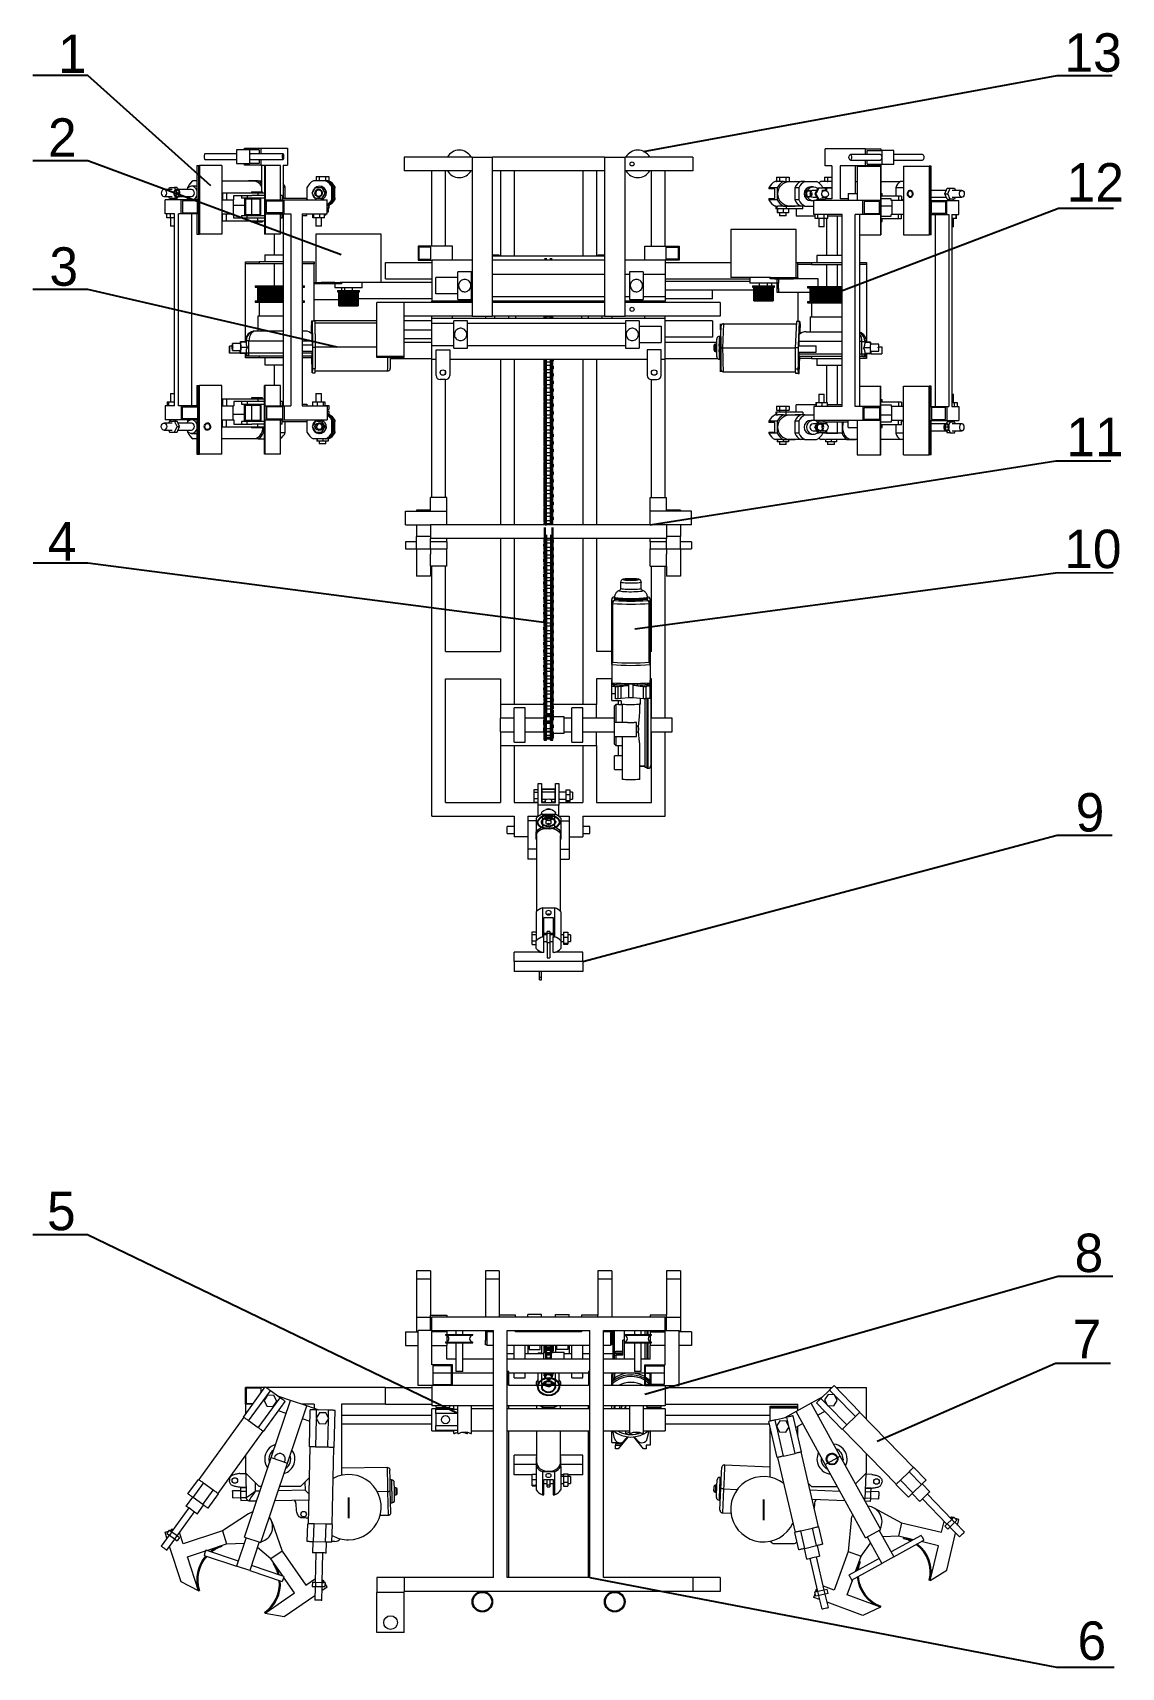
# Model space of a CAD drawing. Header units: millimetres. Extents: x 127 to 2222, y 23 to 864.
# Drawn here: x 127 to 524, y 197 to 792 of the extents above; entities that cross this region are included whole.
import ezdxf

# ---------------------------------------------------------------- set-up
doc = ezdxf.new("R2010")
doc.units = ezdxf.units.MM
doc.linetypes.add('CENTERX2', pattern=[20.32, 12.7, -2.54, 2.54, -2.54])

msp = doc.modelspace()

# ---------------------------------------------------------------- texts
at = {"char_height": 14, "attachment_point": 1}
for s, insert in [('13', (502.9, 791.41)), ('1', (136.55, 790.96)), ('2', (132.9, 760.45)), ('12', (503.69, 744.13)), ('3', (133.41, 713.49)), ('11', (503.58, 651.45)), ('4', (132.81, 613.45)), ('10', (502.81, 610.69)), ('9', (506.97, 514.8)), ('5', (132.53, 369.66)), ('8', (506.57, 354.43)), ('7', (505.9, 323.09)), ('6', (507.65, 213.25))]:
    msp.add_mtext_dynamic_manual_height_columns(s, width=21.0856, gutter_width=17.5, heights=[0], dxfattribs=dict(at, insert=insert))

# ---------------------------------------------------------------- linework, layer by layer
for p, q in [((147.33, 776), (127.33, 776)), ((192.22, 735.88), (147.33, 776)), ((349.62, 748.42), (500.24, 776)), ((500.24, 776), (520.24, 776)), ((147.33, 744.95), (127.33, 744.95)), ((239.57, 710.76), (147.33, 744.95)), ((417.55, 696.1), (500.73, 727.77)), ((500.73, 727.77), (520.73, 727.77)), ((147.33, 698.17), (127.33, 698.17)), ((238.09, 677.17), (147.33, 698.17)), ((352.08, 612.46), (499.71, 635.8)), ((499.71, 635.8), (519.71, 635.8)), ((147.44, 598.47), (127.44, 598.47)), ((314.33, 576.79), (147.33, 598.48)), ((346.49, 574.56), (500.64, 595.1)), ((500.64, 595.1), (520.64, 595.03)), ((327.58, 453.53), (500.27, 499.51)), ((500.27, 499.51), (520.27, 499.51)), ((147.32, 353.93), (127.32, 353.93)), ((282.08, 288.94), (147.32, 353.93)), ((350.08, 296.01), (500.54, 339)), ((500.54, 339), (520.54, 339)), ((434.75, 278.82), (499.65, 307.33)), ((499.65, 307.33), (519.65, 307.33)), ((330.08, 229.19), (499.98, 196.55)), ((499.99, 196.55), (521.01, 196.55))]:
    msp.add_line(p, q)
at = {"color": 7, "linetype": 'Continuous', "lineweight": 15}
for p, q in [((201.56, 747.48), (190.02, 747.48)), ((190.02, 745.48), (201.56, 745.48)), ((206.3, 748.98), (201.56, 748.98)), ((201.56, 748.98), (201.56, 746.48)), ((201.56, 746.48), (201.56, 743.98)), ((201.56, 743.98), (206.3, 743.98)), ((204.46, 749.6), (210.39, 749.6)), ((204.46, 748.98), (204.46, 749.6)), ((204.46, 743.35), (204.46, 743.98)), ((209.8, 748.98), (206.3, 748.98)), ((206.3, 746.48), (206.3, 748.98)), ((206.3, 743.98), (206.3, 746.48)), ((209.8, 743.98), (206.3, 743.98)), ((218.47, 747.48), (206.62, 747.48)), ((206.62, 745.48), (218.47, 745.48)), ((209.8, 748.98), (209.8, 747.48)), ((209.8, 745.48), (209.8, 743.98)), ((210.39, 749.6), (210.39, 747.48)), ((210.39, 749.6), (220.09, 749.6)), ((210.39, 745.48), (210.39, 743.35)), ((220.09, 749.6), (220.09, 743.35)), ((262.58, 746.35), (262.58, 741.35)), ((287.24, 746.35), (262.58, 746.35)), ((287.24, 746.35), (287.24, 688.39)), ((287.24, 746.35), (294.74, 746.35)), ((294.74, 688.39), (294.74, 746.35)), ((335.43, 746.35), (294.74, 746.35)), ((335.43, 746.35), (335.43, 688.39)), ((335.43, 746.35), (342.93, 746.35)), ((342.93, 688.39), (342.93, 746.35)), ((367.58, 746.35), (342.93, 746.35)), ((367.58, 746.35), (367.58, 741.35)), ((415.79, 743.1), (415.79, 749.35)), ((430.51, 749.35), (415.79, 749.35)), ((435.89, 747.23), (424.94, 747.23)), ((424.94, 745.23), (435.89, 745.23)), ((430.51, 747.23), (430.51, 749.35)), ((430.51, 749.35), (435.99, 749.35)), ((430.51, 743.1), (430.51, 745.23)), ((431.06, 747.23), (431.06, 748.73)), ((431.06, 748.73), (436.37, 748.73)), ((431.06, 743.73), (431.06, 745.23)), ((435.99, 749.35), (435.99, 748.73)), ((436.37, 748.73), (436.37, 746.23)), ((440.75, 748.73), (436.37, 748.73)), ((436.37, 746.23), (436.37, 743.73)), ((440.75, 746.23), (440.75, 748.73)), ((451.21, 747.23), (440.75, 747.23)), ((440.75, 743.73), (440.75, 746.23)), ((440.75, 745.23), (451.21, 745.23)), ((187.05, 743.23), (187.05, 730.73)), ((187.05, 743.23), (187.69, 743.23)), ((187.69, 743.23), (187.69, 718.23)), ((187.69, 743.23), (188.02, 743.23)), ((188.02, 743.23), (188.02, 718.23)), ((196.12, 743.23), (188.02, 743.23)), ((196.12, 743.23), (196.12, 718.23)), ((210.39, 743.35), (204.46, 743.35)), ((210.39, 743.35), (216.51, 743.35)), ((210.59, 743.35), (210.59, 733.73)), ((211.68, 743.23), (211.68, 718.23)), ((211.88, 743.23), (211.68, 743.23)), ((211.88, 743.23), (211.88, 718.23)), ((217.49, 743.23), (211.88, 743.23)), ((216.51, 743.35), (216.51, 743.23)), ((217.49, 730.73), (217.49, 743.23)), ((218.5, 743.35), (220.09, 743.35)), ((218.5, 743.35), (218.5, 731.35)), ((230.49, 739.23), (230.49, 737.73)), ((230.49, 739.23), (231.55, 739.23)), ((231.55, 739.23), (231.55, 737.73)), ((231.55, 739.23), (233.86, 739.23)), ((233.86, 739.23), (233.86, 737.73)), ((233.86, 739.23), (235.1, 739.23)), ((235.1, 739.23), (235.1, 737.73)), ((287.24, 741.35), (262.58, 741.35)), ((272.58, 713.85), (272.58, 741.35)), ((277.58, 713.85), (277.58, 741.35)), ((335.43, 741.35), (294.74, 741.35)), ((297.58, 741.35), (297.58, 710.28)), ((302.58, 741.35), (302.58, 710.28)), ((327.58, 741.35), (327.58, 710.28)), ((332.58, 741.35), (332.58, 710.28)), ((367.58, 741.35), (342.93, 741.35)), ((352.58, 713.85), (352.58, 741.35)), ((357.58, 713.85), (357.58, 741.35)), ((398.06, 738.98), (398.06, 737.48)), ((398.06, 738.98), (399.12, 738.98)), ((399.12, 738.98), (399.12, 737.48)), ((399.12, 738.98), (401.43, 738.98)), ((401.43, 738.98), (401.43, 737.48)), ((401.43, 738.98), (402.68, 738.98)), ((402.68, 738.98), (402.68, 737.48)), ((415.58, 738.98), (415.58, 737.48)), ((415.58, 738.98), (416.64, 738.98)), ((418.2, 743.1), (415.79, 743.1)), ((416.64, 738.98), (416.64, 737.48)), ((416.64, 738.98), (418.2, 738.98)), ((418.2, 743.1), (418.2, 731.1)), ((421.21, 743.1), (421.21, 731.1)), ((430.51, 743.1), (421.21, 743.1)), ((426.69, 743.1), (426.69, 733.1)), ((427.41, 742.98), (427.41, 730.48)), ((427.41, 742.98), (435.95, 742.98)), ((435.99, 743.1), (430.51, 743.1)), ((431.06, 743.73), (436.37, 743.73)), ((435.95, 742.98), (435.95, 717.98)), ((435.95, 742.98), (436.07, 742.98)), ((435.99, 743.73), (435.99, 743.1)), ((436.07, 742.98), (436.07, 717.98)), ((436.37, 743.73), (440.75, 743.73)), ((444.29, 742.98), (444.29, 717.98)), ((444.29, 742.98), (453.69, 742.98)), ((453.69, 742.98), (453.69, 717.98)), ((454.03, 742.98), (453.69, 742.98)), ((454.03, 742.98), (454.03, 717.98)), ((454.38, 742.98), (454.03, 742.98)), ((454.38, 730.48), (454.38, 742.98)), ((178.04, 734.48), (175.11, 734.48)), ((175.11, 731.98), (178.04, 731.98)), ((176.75, 734.48), (177.1, 735.23)), ((177.1, 731.23), (176.75, 731.98)), ((177.1, 735.23), (178.98, 735.23)), ((179.85, 735.23), (178.98, 735.23)), ((178.98, 735.23), (179.91, 733.23)), ((179.91, 733.23), (178.98, 731.23)), ((179.85, 735.23), (180.79, 733.23)), ((180.79, 733.23), (179.85, 731.23)), ((180.79, 733.23), (179.91, 733.23)), ((185.16, 734.48), (180.2, 734.48)), ((180.2, 731.98), (185.16, 731.98)), ((183.85, 735.14), (183.85, 735.41)), ((187.05, 735.73), (185.16, 735.73)), ((187.05, 737.73), (185.73, 737.73)), ((207.69, 737.6), (196.12, 737.6)), ((196.36, 733.35), (196.36, 730.73)), ((196.36, 733.35), (197.91, 733.35)), ((197.91, 733.35), (197.91, 730.73)), ((197.91, 733.35), (209.32, 733.35)), ((200.49, 732.35), (207.07, 732.35)), ((200.49, 730.73), (200.49, 732.35)), ((203.37, 732.35), (203.37, 731.35)), ((205.35, 732.35), (205.35, 731.35)), ((205.92, 737.73), (205.72, 737.6)), ((209.45, 737.73), (205.92, 737.73)), ((207.01, 733.73), (207.01, 733.35)), ((207.01, 733.73), (211.01, 733.73)), ((211.68, 732.35), (207.07, 732.35)), ((209.32, 733.35), (209.32, 732.35)), ((209.32, 733.35), (211.68, 733.35)), ((209.45, 737.73), (210.59, 737.73)), ((211.01, 733.35), (211.01, 733.73)), ((218.17, 732.35), (217.49, 732.35)), ((218.17, 732.35), (218.17, 730.73)), ((218.5, 735.41), (219.23, 735.41)), ((218.5, 735.35), (219.27, 735.35)), ((219.23, 735.35), (219.23, 735.41)), ((219.27, 731.35), (219.27, 735.35)), ((227.26, 731.05), (227.26, 735.41)), ((229.08, 733.23), (230.23, 735.23)), ((230.23, 731.23), (229.08, 733.23)), ((233.94, 737.73), (229.58, 737.73)), ((230.23, 735.23), (232.54, 735.23)), ((231.39, 734.48), (231.27, 734.48)), ((231.27, 731.98), (231.39, 731.98)), ((231.76, 735.73), (231.67, 735.73)), ((232.58, 735.23), (232.54, 735.23)), ((232.54, 735.23), (233.7, 733.23)), ((233.7, 733.23), (232.54, 731.23)), ((232.58, 735.23), (233.73, 733.23)), ((233.73, 733.23), (232.58, 731.23)), ((233.73, 733.23), (233.7, 733.23)), ((233.94, 737.73), (234.09, 737.73)), ((234.73, 737.73), (234.09, 737.73)), ((234.73, 737.73), (234.97, 737.73)), ((234.97, 737.73), (235.1, 737.73)), ((236.26, 731.05), (236.26, 735.41)), ((236.26, 735.41), (236.41, 735.41)), ((236.41, 731.05), (236.41, 735.41)), ((237.05, 735.41), (237.36, 735.41)), ((237.05, 731.05), (237.05, 735.41)), ((237.36, 734.98), (237.14, 734.98)), ((237.14, 734.98), (237.14, 731.48)), ((237.36, 734.98), (237.36, 735.41)), ((398.36, 735.16), (395.31, 735.16)), ((395.31, 735.16), (395.31, 734.73)), ((397.46, 734.73), (395.31, 734.73)), ((397.46, 731.23), (397.46, 734.73)), ((398.06, 737.48), (397.57, 737.48)), ((398.06, 737.48), (398.14, 737.48)), ((400.62, 737.48), (398.14, 737.48)), ((398.36, 735.16), (398.36, 730.8)), ((400.62, 737.48), (404.87, 737.48)), ((406.72, 737.35), (402.74, 737.35)), ((406.17, 735.16), (404.69, 735.16)), ((404.69, 735.16), (404.69, 730.8)), ((405.1, 737.35), (404.87, 737.48)), ((406.17, 735.16), (406.17, 730.8)), ((408.43, 737.48), (406.96, 737.48)), ((408.43, 737.48), (412.67, 737.48)), ((411.45, 735.48), (410.55, 735.48)), ((412.71, 734.23), (411.45, 734.23)), ((413.13, 734.98), (412.01, 732.98)), ((412.35, 732.98), (412.01, 732.98)), ((412.01, 732.98), (413.13, 730.98)), ((413.47, 734.98), (412.35, 732.98)), ((412.35, 732.98), (413.47, 730.98)), ((413.47, 734.98), (413.13, 734.98)), ((415.72, 734.98), (413.47, 734.98)), ((416.53, 737.48), (414.23, 737.48)), ((415.73, 734.23), (414.6, 734.23)), ((418.2, 735.16), (414.93, 735.16)), ((414.93, 735.16), (414.93, 734.98)), ((416.2, 734.13), (415.72, 734.98)), ((416.3, 734.73), (415.86, 734.73)), ((416.3, 735.1), (416.3, 734.09)), ((416.3, 735.1), (416.54, 735.1)), ((416.53, 737.48), (416.64, 737.48)), ((416.54, 735.1), (418.2, 735.1)), ((416.64, 737.48), (416.74, 737.48)), ((418.2, 737.48), (416.74, 737.48)), ((424.2, 733.1), (424.2, 730.48)), ((424.2, 733.1), (427.41, 733.1)), ((426.69, 737.48), (426.77, 737.48)), ((427.41, 737.35), (426.69, 737.35)), ((426.95, 737.35), (426.77, 737.48)), ((443.01, 737.35), (436.07, 737.35)), ((436.07, 733.1), (436.48, 733.1)), ((442.43, 732.1), (436.07, 732.1)), ((436.48, 732.1), (436.48, 733.1)), ((444.29, 735.16), (441.52, 735.16)), ((441.52, 735.16), (441.52, 732.1)), ((442.43, 732.1), (442.43, 730.48)), ((443.58, 732.1), (442.43, 732.1)), ((444.29, 737.48), (443.18, 737.48)), ((443.58, 732.1), (443.58, 730.48)), ((459.87, 734.23), (454.38, 734.23)), ((459.35, 732.98), (460.18, 734.98)), ((460.18, 730.98), (459.35, 732.98)), ((459.35, 732.98), (460.4, 732.98)), ((460.18, 734.98), (461.23, 734.98)), ((460.4, 732.98), (461.23, 734.98)), ((461.23, 730.98), (460.4, 732.98)), ((461.23, 734.98), (462.88, 734.98)), ((465.54, 734.23), (462.05, 734.23)), ((462.88, 734.98), (463.19, 734.23)), ((175.48, 725.73), (175.48, 730.73)), ((181.38, 730.73), (175.48, 730.73)), ((177.5, 731.23), (177.1, 731.23)), ((177.48, 731.23), (177.48, 730.73)), ((178.58, 731.23), (177.5, 731.23)), ((178.98, 731.23), (178.58, 731.23)), ((179.85, 731.23), (178.98, 731.23)), ((179.48, 730.73), (179.48, 731.23)), ((181.38, 725.73), (181.38, 730.73)), ((187.69, 730.73), (181.38, 730.73)), ((187.25, 730.38), (181.82, 730.38)), ((181.82, 730.38), (181.82, 726.08)), ((181.82, 726.08), (187.25, 726.08)), ((183.85, 731.05), (183.85, 731.32)), ((183.85, 731.05), (183.99, 730.73)), ((187.25, 726.08), (187.25, 730.38)), ((187.69, 730.73), (187.69, 725.73)), ((196.12, 730.73), (197.91, 730.73)), ((197.91, 730.73), (200.49, 730.73)), ((200.28, 730.73), (200.28, 725.73)), ((200.28, 728.85), (204.46, 728.85)), ((204.46, 731.35), (203.37, 731.35)), ((204.94, 731.35), (204.46, 731.35)), ((204.46, 731.35), (204.46, 725.1)), ((204.79, 731), (204.79, 725.45)), ((210.06, 731), (204.79, 731)), ((205.35, 731.35), (204.94, 731.35)), ((211.68, 731.35), (205.35, 731.35)), ((207.01, 731), (207.01, 725.45)), ((210.06, 725.45), (210.06, 731)), ((210.39, 725.1), (210.39, 731.35)), ((211.88, 730.73), (211.88, 725.73)), ((211.88, 730.73), (218.83, 730.73)), ((212.37, 730.38), (218.35, 730.38)), ((212.37, 726.08), (212.37, 730.38)), ((218.35, 726.08), (212.37, 726.08)), ((218.35, 730.38), (218.35, 726.08)), ((218.5, 731.35), (227.07, 731.35)), ((218.83, 725.73), (218.83, 730.73)), ((218.83, 730.73), (234.47, 730.73)), ((227.07, 730.73), (227.07, 731.35)), ((227.26, 731.05), (227.43, 730.73)), ((230.73, 731.23), (230.23, 731.23)), ((230.41, 731.23), (230.41, 730.73)), ((232.05, 731.23), (230.73, 731.23)), ((232.54, 731.23), (232.05, 731.23)), ((232.41, 730.73), (232.41, 731.23)), ((232.58, 731.23), (232.54, 731.23)), ((234.47, 725.73), (234.47, 730.73)), ((234.73, 728.73), (234.47, 728.73)), ((235.16, 727.73), (234.47, 727.73)), ((234.83, 726.23), (234.47, 726.23)), ((234.73, 728.73), (234.94, 728.73)), ((234.83, 727.73), (234.83, 726.23)), ((234.94, 728.73), (235.16, 728.73)), ((235.16, 727.73), (235.16, 728.73)), ((235.16, 728.73), (235.29, 728.73)), ((235.29, 727.73), (235.16, 727.73)), ((235.29, 727.73), (235.29, 728.73)), ((236.26, 731.05), (236.41, 731.05)), ((237.05, 731.05), (237.36, 731.05)), ((237.14, 731.48), (237.36, 731.48)), ((237.36, 731.05), (237.36, 731.48)), ((395.31, 731.23), (395.31, 730.8)), ((395.31, 731.23), (397.46, 731.23)), ((398.36, 730.8), (395.31, 730.8)), ((397.87, 728.48), (397.57, 728.48)), ((397.87, 728.48), (397.87, 727.48)), ((397.87, 728.48), (398.18, 728.48)), ((398.18, 727.48), (397.87, 727.48)), ((398.18, 728.48), (398.18, 727.48)), ((398.18, 728.48), (398.52, 728.48)), ((401.58, 727.48), (398.18, 727.48)), ((398.33, 727.48), (398.33, 725.98)), ((398.41, 727.48), (398.41, 725.98)), ((400.62, 728.48), (398.52, 728.48)), ((400.45, 727.48), (400.45, 725.98)), ((400.62, 728.48), (404.87, 728.48)), ((401.58, 728.48), (401.58, 727.48)), ((407.6, 727.48), (401.58, 727.48)), ((402.41, 727.48), (402.41, 725.98)), ((402.74, 728.6), (406.72, 728.6)), ((406.17, 730.8), (404.69, 730.8)), ((404.87, 728.48), (405.1, 728.6)), ((406.96, 728.48), (404.87, 728.48)), ((405.19, 728.6), (405.19, 728.48)), ((405.19, 727.48), (405.19, 724.85)), ((408.43, 728.48), (406.96, 728.48)), ((407.6, 727.48), (407.6, 728.48)), ((408.43, 728.48), (411.69, 728.48)), ((410.55, 730.48), (411.45, 730.48)), ((411.45, 731.73), (412.71, 731.73)), ((411.69, 725.48), (411.69, 730.48)), ((429.53, 730.48), (411.69, 730.48)), ((413.47, 730.98), (413.13, 730.98)), ((413.43, 730.98), (413.43, 730.48)), ((413.47, 730.98), (413.95, 730.98)), ((415.24, 730.98), (413.95, 730.98)), ((414.6, 731.73), (415.73, 731.73)), ((415.24, 730.98), (415.72, 730.98)), ((415.43, 730.48), (415.43, 730.98)), ((415.72, 730.98), (416.2, 731.83)), ((418.2, 731.1), (415.79, 731.1)), ((415.86, 731.23), (416.3, 731.23)), ((416.3, 731.87), (416.3, 731.1)), ((424.2, 731.1), (421.21, 731.1)), ((429.53, 725.48), (429.53, 730.48)), ((435.95, 730.48), (429.53, 730.48)), ((435.5, 730.13), (429.98, 730.13)), ((429.98, 730.13), (429.98, 725.83)), ((435.5, 725.83), (435.5, 730.13)), ((435.95, 730.48), (435.95, 725.48)), ((439.84, 731.1), (436.07, 731.1)), ((436.07, 728.6), (439.99, 728.6)), ((439.84, 730.48), (439.84, 731.1)), ((442.43, 730.48), (439.84, 730.48)), ((439.99, 730.48), (439.99, 725.48)), ((444.29, 730.48), (442.43, 730.48)), ((444.29, 730.8), (443.58, 730.8)), ((454.03, 730.48), (454.03, 725.48)), ((454.03, 730.48), (460.05, 730.48)), ((454.38, 731.73), (459.87, 731.73)), ((454.45, 730.13), (459.63, 730.13)), ((454.45, 725.83), (454.45, 730.13)), ((459.63, 730.13), (459.63, 725.83)), ((460.05, 725.48), (460.05, 730.48)), ((460.05, 730.48), (464.42, 730.48)), ((460.18, 730.98), (461.23, 730.98)), ((460.53, 730.98), (460.53, 730.48)), ((461.58, 730.98), (461.23, 730.98)), ((462.53, 730.98), (461.58, 730.98)), ((462.05, 731.73), (465.54, 731.73)), ((462.53, 730.48), (462.53, 730.98)), ((462.88, 730.98), (462.53, 730.98)), ((463.19, 731.73), (462.88, 730.98)), ((464.42, 725.48), (464.42, 730.48)), ((178.9, 725.73), (175.48, 725.73)), ((176.18, 724.23), (176.18, 725.73)), ((177.51, 724.23), (176.18, 724.23)), ((177.48, 724.23), (177.48, 721.23)), ((178.9, 721.23), (177.48, 721.23)), ((177.51, 724.23), (177.51, 725.73)), ((178.9, 724.23), (177.51, 724.23)), ((178.9, 655.73), (178.9, 725.73)), ((180.45, 655.73), (180.45, 725.73)), ((181.38, 725.73), (180.45, 725.73)), ((187.69, 725.73), (181.38, 725.73)), ((185.2, 655.73), (185.2, 725.73)), ((187.05, 725.73), (187.05, 718.23)), ((196.12, 725.73), (197.91, 725.73)), ((196.36, 723.1), (196.36, 725.73)), ((196.36, 723.1), (197.91, 723.1)), ((197.91, 723.1), (197.91, 725.73)), ((197.91, 725.73), (200.49, 725.73)), ((197.91, 723.1), (209.32, 723.1)), ((200.49, 724.1), (200.49, 725.73)), ((207.07, 724.1), (200.49, 724.1)), ((203.37, 725.1), (203.37, 724.1)), ((203.37, 725.1), (204.46, 725.1)), ((204.46, 725.1), (204.94, 725.1)), ((204.79, 725.45), (210.06, 725.45)), ((204.94, 725.1), (205.35, 725.1)), ((205.35, 725.1), (211.68, 725.1)), ((205.35, 724.1), (205.35, 725.1)), ((207.01, 723.1), (207.01, 722.73)), ((207.01, 722.73), (211.01, 722.73)), ((211.68, 724.1), (207.07, 724.1)), ((209.32, 723.1), (209.32, 724.1)), ((209.32, 723.1), (211.68, 723.1)), ((211.01, 722.73), (211.01, 723.1)), ((211.88, 725.73), (218.83, 725.73)), ((217.49, 718.23), (217.49, 725.73)), ((218.17, 724.1), (217.49, 724.1)), ((218.17, 724.1), (218.17, 725.73)), ((218.17, 725.1), (218.46, 725.1)), ((218.46, 725.73), (218.46, 655.73)), ((218.83, 725.73), (221.3, 725.73)), ((221.3, 725.73), (221.3, 655.73)), ((225.42, 725.73), (234.47, 725.73)), ((225.42, 725.73), (225.42, 655.73)), ((225.42, 725.1), (227.07, 725.1)), ((227.07, 725.1), (227.07, 725.73)), ((229.24, 724.23), (229.24, 725.73)), ((229.63, 724.23), (229.24, 724.23)), ((229.63, 724.23), (229.63, 725.73)), ((231.8, 724.23), (229.63, 724.23)), ((230.41, 724.23), (230.41, 721.23)), ((232.41, 721.23), (230.41, 721.23)), ((231.8, 724.23), (231.8, 725.73)), ((233.57, 724.23), (231.8, 724.23)), ((232.41, 721.23), (232.41, 724.23)), ((233.57, 724.23), (233.57, 725.73)), ((234.04, 725.23), (233.57, 725.23)), ((234.04, 725.23), (234.04, 725.73)), ((398.41, 725.98), (398.33, 725.98)), ((400.45, 725.98), (398.41, 725.98)), ((399.12, 725.98), (399.12, 724.98)), ((401.62, 724.98), (399.12, 724.98)), ((402.41, 725.98), (400.45, 725.98)), ((401.62, 724.98), (401.62, 725.98)), ((412.13, 724.85), (405.19, 724.85)), ((422.02, 725.48), (411.69, 725.48)), ((412.13, 723.98), (412.13, 725.48)), ((413.07, 723.98), (412.13, 723.98)), ((413.07, 723.98), (413.07, 725.48)), ((415.37, 723.98), (413.07, 723.98)), ((413.43, 723.98), (413.43, 720.98)), ((415.43, 720.98), (413.43, 720.98)), ((415.37, 723.98), (415.37, 725.48)), ((416.72, 723.98), (415.37, 723.98)), ((415.43, 720.98), (415.43, 723.98)), ((416.3, 723.98), (416.3, 710.48)), ((416.72, 723.98), (416.72, 725.48)), ((422.02, 724.85), (416.72, 724.85)), ((420.3, 710.48), (420.3, 724.85)), ((422.02, 655.48), (422.02, 725.48)), ((426.72, 655.48), (426.72, 725.48)), ((429.53, 725.48), (426.72, 725.48)), ((428.43, 655.48), (428.43, 725.48)), ((435.95, 725.48), (429.53, 725.48)), ((429.98, 725.83), (435.5, 725.83)), ((436.07, 724.85), (439.84, 724.85)), ((442.43, 723.85), (436.07, 723.85)), ((436.07, 722.85), (436.48, 722.85)), ((436.48, 722.85), (436.48, 723.85)), ((439.84, 724.85), (439.84, 725.48)), ((442.43, 725.48), (439.84, 725.48)), ((444.29, 725.48), (442.43, 725.48)), ((442.43, 723.85), (442.43, 725.48)), ((443.58, 723.85), (442.43, 723.85)), ((443.58, 723.85), (443.58, 725.48)), ((454.03, 725.48), (460.05, 725.48)), ((454.38, 717.98), (454.38, 725.48)), ((459.63, 725.83), (454.45, 725.83)), ((455.87, 725.48), (455.87, 655.48)), ((460.05, 725.48), (460.74, 725.48)), ((460.74, 725.48), (460.74, 655.48)), ((461.89, 725.48), (464.42, 725.48)), ((461.89, 725.48), (461.89, 655.48)), ((463.43, 723.98), (461.89, 723.98)), ((462.53, 720.98), (461.89, 720.98)), ((462.53, 720.98), (462.53, 723.98)), ((463.43, 723.98), (463.43, 725.48)), ((463.62, 723.98), (463.43, 723.98)), ((463.62, 723.98), (463.62, 725.48)), ((187.05, 718.23), (187.69, 718.23)), ((187.69, 718.23), (188.02, 718.23)), ((196.12, 718.23), (188.02, 718.23)), ((211.88, 718.23), (211.68, 718.23)), ((217.49, 718.23), (211.88, 718.23)), ((215.27, 718.23), (215.27, 710.73)), ((230.38, 718.23), (230.38, 700.73)), ((242.27, 718.23), (230.38, 718.23)), ((254.16, 718.23), (242.27, 718.23)), ((254.16, 700.73), (254.16, 718.23)), ((381.41, 719.98), (381.41, 702.48)), ((405.19, 719.98), (381.41, 719.98)), ((405.19, 702.48), (405.19, 719.98)), ((428.43, 717.98), (435.95, 717.98)), ((435.95, 717.98), (436.07, 717.98)), ((444.29, 717.98), (453.69, 717.98)), ((454.03, 717.98), (453.69, 717.98)), ((454.38, 717.98), (454.03, 717.98)), ((204.77, 707.48), (204.77, 708.23)), ((204.77, 708.23), (209.77, 708.23)), ((209.77, 708.23), (209.77, 707.48)), ((218.46, 708.23), (209.77, 708.23)), ((211.77, 710.73), (211.77, 708.23)), ((211.77, 710.73), (218.46, 710.73)), ((225.42, 708.23), (229.77, 708.23)), ((229.77, 708.23), (229.77, 707.48)), ((267.58, 713.85), (267.58, 708.85)), ((280.08, 713.85), (267.58, 713.85)), ((267.58, 708.85), (272.58, 708.85)), ((272.23, 713.5), (267.93, 713.5)), ((267.93, 713.5), (267.93, 709.2)), ((267.93, 709.2), (272.23, 709.2)), ((272.23, 709.2), (272.23, 713.5)), ((272.58, 708.85), (272.58, 693.85)), ((287.24, 708.85), (272.58, 708.85)), ((280.08, 708.85), (280.08, 713.85)), ((297.08, 710.58), (294.74, 710.58)), ((335.43, 710.28), (294.74, 710.28)), ((335.43, 708.85), (294.74, 708.85)), ((297.08, 710.58), (297.08, 710.28)), ((313.83, 708.85), (313.83, 709.53)), ((314.33, 708.85), (314.33, 709.53)), ((315.83, 708.85), (315.83, 709.53)), ((316.33, 708.85), (316.33, 709.53)), ((335.43, 710.58), (333.08, 710.58)), ((333.08, 710.58), (333.08, 710.28)), ((357.58, 708.85), (342.93, 708.85)), ((350.08, 713.85), (362.58, 713.85)), ((350.08, 708.85), (350.08, 713.85)), ((357.58, 708.85), (357.58, 703.55)), ((362.58, 708.85), (357.58, 708.85)), ((357.93, 713.5), (362.23, 713.5)), ((357.93, 709.2), (357.93, 713.5)), ((362.23, 709.2), (357.93, 709.2)), ((362.23, 713.5), (362.23, 709.2)), ((362.58, 713.85), (362.58, 708.85)), ((412.8, 710.48), (412.8, 707.98)), ((422.02, 710.48), (412.8, 710.48)), ((209.77, 707.48), (204.77, 707.48)), ((204.77, 679.2), (204.77, 707.48)), ((218.46, 707.48), (209.77, 707.48)), ((215.27, 707.48), (215.27, 699.48)), ((229.77, 707.48), (225.42, 707.48)), ((229.77, 700.73), (229.77, 707.48)), ((255.8, 701.98), (255.8, 707.98)), ((255.8, 707.98), (272.58, 707.98)), ((274.08, 696.55), (274.08, 702.55)), ((282.08, 702.55), (274.08, 702.55)), ((287.08, 704.55), (282.08, 704.55)), ((282.08, 694.55), (282.08, 704.55)), ((287.08, 694.55), (287.08, 704.55)), ((287.24, 703.55), (287.08, 703.55)), ((335.43, 703.55), (294.74, 703.55)), ((344.58, 703.55), (342.93, 703.55)), ((349.58, 704.55), (344.58, 704.55)), ((344.58, 704.55), (344.58, 694.55)), ((349.58, 704.55), (349.58, 694.55)), ((357.58, 703.55), (349.58, 703.55)), ((357.58, 707.98), (381.41, 707.98)), ((357.58, 703.55), (357.58, 695.55)), ((395.92, 702.48), (381.41, 702.48)), ((388.3, 702.48), (388.3, 700.48)), ((395.8, 701.98), (395.8, 702.48)), ((395.92, 702.48), (397.3, 702.48)), ((397.3, 702.48), (397.3, 701.98)), ((397.3, 702.48), (404.3, 702.48)), ((404.3, 701.98), (404.3, 702.48)), ((404.3, 702.48), (405.8, 702.48)), ((405.19, 707.99), (405.8, 707.99)), ((405.8, 707.98), (405.8, 707.99)), ((405.8, 707.23), (405.8, 707.98)), ((405.8, 707.98), (410.8, 707.98)), ((410.8, 707.23), (405.8, 707.23)), ((405.8, 702.48), (405.8, 707.23)), ((405.8, 702.48), (405.8, 701.98)), ((410.8, 707.98), (410.8, 707.23)), ((410.8, 707.98), (422.02, 707.98)), ((410.8, 707.23), (422.02, 707.23)), ((416.3, 707.23), (416.3, 699.23)), ((420.3, 699.23), (420.3, 707.23)), ((428.43, 707.98), (430.8, 707.98)), ((430.8, 707.23), (428.43, 707.23)), ((430.8, 707.98), (430.8, 707.23)), ((430.8, 707.23), (430.8, 679.23)), ((208.27, 699.48), (208.27, 698.98)), ((208.27, 699.48), (218.46, 699.48)), ((208.27, 698.98), (218.46, 698.98)), ((209.28, 698.98), (209.28, 693.98)), ((209.28, 693.98), (209.28, 698.98)), ((209.29, 693.98), (209.29, 698.98)), ((209.3, 698.98), (209.3, 693.98)), ((209.33, 693.98), (209.33, 698.98)), ((209.35, 698.98), (209.35, 693.98)), ((209.4, 693.98), (209.4, 698.98)), ((209.42, 698.98), (209.42, 693.98)), ((209.48, 693.98), (209.48, 698.98)), ((209.51, 698.98), (209.51, 693.98)), ((209.59, 693.98), (209.59, 698.98)), ((209.62, 698.98), (209.62, 693.98)), ((209.71, 693.98), (209.71, 698.98)), ((209.75, 698.98), (209.75, 693.98)), ((209.86, 693.98), (209.86, 698.98)), ((209.9, 698.98), (209.9, 693.98)), ((210.03, 693.98), (210.03, 698.98)), ((210.08, 698.98), (210.08, 693.98)), ((210.21, 693.98), (210.21, 698.98)), ((210.27, 698.98), (210.27, 693.98)), ((210.42, 693.98), (210.42, 698.98)), ((210.48, 698.98), (210.48, 693.98)), ((210.64, 693.98), (210.64, 698.98)), ((210.71, 698.98), (210.71, 693.98)), ((210.89, 693.98), (210.89, 698.98)), ((210.96, 698.98), (210.96, 693.98)), ((211.15, 693.98), (211.15, 698.98)), ((211.22, 698.98), (211.22, 693.98)), ((211.43, 693.98), (211.43, 698.98)), ((211.51, 698.98), (211.51, 693.98)), ((211.72, 693.98), (211.72, 698.98)), ((211.8, 698.98), (211.8, 693.98)), ((212.03, 693.98), (212.03, 698.98)), ((212.12, 698.98), (212.12, 693.98)), ((212.35, 693.98), (212.35, 698.98)), ((212.45, 698.98), (212.45, 693.98)), ((212.69, 693.98), (212.69, 698.98)), ((212.79, 698.98), (212.79, 693.98)), ((213.04, 693.98), (213.04, 698.98)), ((213.14, 698.98), (213.14, 693.98)), ((213.4, 693.98), (213.4, 698.98)), ((213.5, 698.98), (213.5, 693.98)), ((213.77, 693.98), (213.77, 698.98)), ((213.88, 698.98), (213.88, 693.98)), ((214.15, 693.98), (214.15, 698.98)), ((214.26, 698.98), (214.26, 693.98)), ((214.54, 693.98), (214.54, 698.98)), ((214.65, 698.98), (214.65, 693.98)), ((214.94, 693.98), (214.94, 698.98)), ((215.05, 698.98), (215.05, 693.98)), ((215.34, 693.98), (215.34, 698.98)), ((215.46, 698.98), (215.46, 693.98)), ((215.75, 693.98), (215.75, 698.98)), ((215.87, 698.98), (215.87, 693.98)), ((216.16, 693.98), (216.16, 698.98)), ((216.28, 698.98), (216.28, 693.98)), ((216.58, 693.98), (216.58, 698.98)), ((216.7, 698.98), (216.7, 693.98)), ((217, 693.98), (217, 698.98)), ((217.12, 698.98), (217.12, 693.98)), ((217.42, 693.98), (217.42, 698.98)), ((217.54, 698.98), (217.54, 693.98)), ((217.83, 693.98), (217.83, 698.98)), ((217.95, 698.98), (217.95, 693.98)), ((218.25, 693.98), (218.25, 698.98)), ((218.37, 698.98), (218.37, 693.98)), ((225.42, 699.48), (226.22, 699.48)), ((225.42, 698.98), (226.22, 698.98)), ((226.22, 699.48), (226.27, 699.48)), ((226.22, 698.98), (226.27, 698.98)), ((226.27, 698.98), (226.27, 699.48)), ((229.77, 700.23), (229.77, 700.73)), ((229.77, 700.73), (232.27, 700.73)), ((232.27, 700.23), (229.77, 700.23)), ((229.77, 686.71), (229.77, 700.23)), ((232.27, 700.73), (232.27, 700.23)), ((237.27, 700.73), (232.27, 700.73)), ((237.27, 700.23), (232.27, 700.23)), ((237.27, 700.23), (237.27, 700.73)), ((237.27, 700.73), (239.27, 700.73)), ((237.27, 700.23), (237.27, 698.73)), ((239.77, 700.23), (237.27, 700.23)), ((242.27, 698.73), (237.27, 698.73)), ((238.27, 697.73), (238.27, 697.23)), ((238.27, 697.73), (246.27, 697.73)), ((238.27, 697.23), (246.27, 697.23)), ((238.78, 692.23), (238.78, 697.23)), ((238.78, 697.23), (238.78, 692.23)), ((238.81, 697.23), (238.81, 692.23)), ((238.82, 692.23), (238.82, 697.23)), ((238.89, 697.23), (238.89, 692.23)), ((238.9, 692.23), (238.9, 697.23)), ((239, 697.23), (239, 692.23)), ((239.02, 692.23), (239.02, 697.23)), ((239.14, 697.23), (239.14, 692.23)), ((239.17, 692.23), (239.17, 697.23)), ((242.27, 700.73), (239.27, 700.73)), ((239.32, 697.23), (239.32, 692.23)), ((239.36, 692.23), (239.36, 697.23)), ((239.53, 697.23), (239.53, 692.23)), ((239.58, 692.23), (239.58, 697.23)), ((239.77, 700.73), (239.77, 700.23)), ((239.77, 698.73), (239.77, 697.73)), ((239.78, 697.23), (239.78, 692.23)), ((239.82, 692.23), (239.82, 697.23)), ((240.05, 697.23), (240.05, 692.23)), ((240.1, 692.23), (240.1, 697.23)), ((240.34, 697.23), (240.34, 692.23)), ((240.4, 692.23), (240.4, 697.23)), ((240.66, 697.23), (240.66, 692.23)), ((240.72, 692.23), (240.72, 697.23)), ((240.77, 698.73), (240.77, 697.73)), ((240.99, 697.23), (240.99, 692.23)), ((241.05, 692.23), (241.05, 697.23)), ((241.34, 697.23), (241.34, 692.23)), ((241.4, 692.23), (241.4, 697.23)), ((241.69, 697.23), (241.69, 692.23)), ((241.76, 692.23), (241.76, 697.23)), ((242.06, 697.23), (242.06, 692.23)), ((242.12, 692.23), (242.12, 697.23)), ((254.16, 700.73), (242.27, 700.73)), ((247.27, 698.73), (242.27, 698.73)), ((242.42, 697.23), (242.42, 692.23)), ((242.49, 692.23), (242.49, 697.23)), ((242.79, 697.23), (242.79, 692.23)), ((242.86, 692.23), (242.86, 697.23)), ((243.15, 697.23), (243.15, 692.23)), ((243.21, 692.23), (243.21, 697.23)), ((243.5, 697.23), (243.5, 692.23)), ((243.56, 692.23), (243.56, 697.23)), ((243.77, 697.73), (243.77, 698.73)), ((243.83, 697.23), (243.83, 692.23)), ((243.89, 692.23), (243.89, 697.23)), ((244.15, 697.23), (244.15, 692.23)), ((244.21, 692.23), (244.21, 697.23)), ((244.45, 697.23), (244.45, 692.23)), ((244.5, 692.23), (244.5, 697.23)), ((244.73, 697.23), (244.73, 692.23)), ((244.77, 692.23), (244.77, 697.23)), ((244.97, 697.23), (244.97, 692.23)), ((245.02, 692.23), (245.02, 697.23)), ((245.19, 697.23), (245.19, 692.23)), ((245.23, 692.23), (245.23, 697.23)), ((245.38, 697.23), (245.38, 692.23)), ((245.41, 692.23), (245.41, 697.23)), ((245.53, 697.23), (245.53, 692.23)), ((245.55, 692.23), (245.55, 697.23)), ((245.65, 697.23), (245.65, 692.23)), ((245.66, 692.23), (245.66, 697.23)), ((245.73, 697.23), (245.73, 692.23)), ((245.74, 692.23), (245.74, 697.23)), ((245.77, 697.23), (245.77, 692.23)), ((245.77, 692.23), (245.77, 697.23)), ((246.27, 697.23), (246.27, 697.73)), ((247.27, 698.73), (247.27, 700.73)), ((272.58, 700.73), (254.16, 700.73)), ((255.8, 701.98), (272.58, 701.98)), ((282.08, 696.55), (274.08, 696.55)), ((357.58, 701.98), (388.3, 701.98)), ((388.3, 701.05), (357.58, 701.05)), ((357.58, 698.05), (389.8, 698.05)), ((374.77, 694.73), (374.77, 698.05)), ((398.3, 700.48), (388.3, 700.48)), ((389.3, 699.48), (389.3, 698.98)), ((389.3, 699.48), (397.3, 699.48)), ((389.3, 698.98), (397.3, 698.98)), ((389.8, 693.98), (389.8, 698.98)), ((389.8, 698.98), (389.8, 693.98)), ((389.83, 698.98), (389.83, 693.98)), ((389.84, 693.98), (389.84, 698.98)), ((389.91, 698.98), (389.91, 693.98)), ((389.92, 693.98), (389.92, 698.98)), ((390.02, 698.98), (390.02, 693.98)), ((390.04, 693.98), (390.04, 698.98)), ((390.16, 698.98), (390.16, 693.98)), ((390.19, 693.98), (390.19, 698.98)), ((390.34, 698.98), (390.34, 693.98)), ((390.38, 693.98), (390.38, 698.98)), ((390.55, 698.98), (390.55, 693.98)), ((390.6, 693.98), (390.6, 698.98)), ((390.8, 698.98), (390.8, 693.98)), ((390.84, 693.98), (390.84, 698.98)), ((391.07, 698.98), (391.07, 693.98)), ((391.12, 693.98), (391.12, 698.98)), ((391.36, 698.98), (391.36, 693.98)), ((391.42, 693.98), (391.42, 698.98)), ((391.68, 698.98), (391.68, 693.98)), ((391.74, 693.98), (391.74, 698.98)), ((391.8, 700.48), (391.8, 699.48)), ((392.01, 698.98), (392.01, 693.98)), ((392.07, 693.98), (392.07, 698.98)), ((392.36, 698.98), (392.36, 693.98)), ((392.42, 693.98), (392.42, 698.98)), ((392.71, 698.98), (392.71, 693.98)), ((392.78, 693.98), (392.78, 698.98)), ((393.08, 698.98), (393.08, 693.98)), ((393.15, 693.98), (393.15, 698.98)), ((393.44, 698.98), (393.44, 693.98)), ((393.51, 693.98), (393.51, 698.98)), ((393.81, 698.98), (393.81, 693.98)), ((393.88, 693.98), (393.88, 698.98)), ((394.17, 698.98), (394.17, 693.98)), ((394.23, 693.98), (394.23, 698.98)), ((394.52, 698.98), (394.52, 693.98)), ((394.58, 693.98), (394.58, 698.98)), ((394.8, 699.48), (394.8, 700.48)), ((394.85, 698.98), (394.85, 693.98)), ((394.91, 693.98), (394.91, 698.98)), ((395.17, 698.98), (395.17, 693.98)), ((395.23, 693.98), (395.23, 698.98)), ((395.47, 698.98), (395.47, 693.98)), ((395.52, 693.98), (395.52, 698.98)), ((395.75, 698.98), (395.75, 693.98)), ((395.79, 693.98), (395.79, 698.98)), ((397.3, 701.98), (395.8, 701.98)), ((395.99, 698.98), (395.99, 693.98)), ((396.04, 693.98), (396.04, 698.98)), ((396.21, 698.98), (396.21, 693.98)), ((396.25, 693.98), (396.25, 698.98)), ((396.35, 699.48), (396.35, 700.48)), ((396.4, 698.98), (396.4, 693.98)), ((396.43, 693.98), (396.43, 698.98)), ((396.55, 698.98), (396.55, 693.98)), ((396.57, 693.98), (396.57, 698.98)), ((396.67, 698.98), (396.67, 693.98)), ((396.68, 693.98), (396.68, 698.98)), ((396.75, 698.98), (396.75, 693.98)), ((396.76, 693.98), (396.76, 698.98)), ((396.79, 698.98), (396.79, 693.98)), ((396.79, 693.98), (396.79, 698.98)), ((397.3, 701.98), (404.3, 701.98)), ((397.3, 698.98), (397.3, 699.48)), ((398.3, 700.48), (398.3, 701.98)), ((398.3, 698.48), (398.3, 700.48)), ((398.8, 700.48), (398.3, 700.48)), ((398.3, 696.98), (398.3, 698.48)), ((398.3, 698.48), (398.8, 698.48)), ((398.8, 696.98), (398.3, 696.98)), ((398.8, 701.98), (398.8, 700.48)), ((398.8, 698.48), (398.8, 700.48)), ((398.8, 698.48), (398.8, 696.98)), ((410.3, 696.98), (398.8, 696.98)), ((405.8, 701.98), (404.3, 701.98)), ((413.18, 701.98), (405.8, 701.98)), ((405.8, 696.98), (405.8, 686.46)), ((409.3, 699.23), (409.3, 698.73)), ((409.3, 699.23), (422.02, 699.23)), ((409.3, 698.73), (422.01, 698.73)), ((410.3, 698.73), (410.3, 693.73)), ((410.3, 693.73), (410.3, 698.73)), ((410.31, 693.73), (410.31, 698.73)), ((410.32, 698.73), (410.32, 693.73)), ((410.35, 693.73), (410.35, 698.73)), ((410.36, 698.73), (410.36, 693.73)), ((410.41, 693.73), (410.41, 698.73)), ((410.43, 698.73), (410.43, 693.73)), ((410.49, 693.73), (410.49, 698.73)), ((410.52, 698.73), (410.52, 693.73)), ((410.59, 693.73), (410.59, 698.73)), ((410.63, 698.73), (410.63, 693.73)), ((410.72, 693.73), (410.72, 698.73)), ((410.75, 698.73), (410.75, 693.73)), ((410.86, 693.73), (410.86, 698.73)), ((410.91, 698.73), (410.91, 693.73)), ((411.03, 693.73), (411.03, 698.73)), ((411.08, 698.73), (411.08, 693.73)), ((411.21, 693.73), (411.21, 698.73)), ((411.27, 698.73), (411.27, 693.73)), ((411.41, 693.73), (411.41, 698.73)), ((411.48, 698.73), (411.48, 693.73)), ((411.64, 693.73), (411.64, 698.73)), ((411.7, 698.73), (411.7, 693.73)), ((411.88, 693.73), (411.88, 698.73)), ((411.95, 698.73), (411.95, 693.73)), ((412.14, 693.73), (412.14, 698.73)), ((412.21, 698.73), (412.21, 693.73)), ((412.41, 693.73), (412.41, 698.73)), ((412.49, 698.73), (412.49, 693.73)), ((412.7, 693.73), (412.7, 698.73)), ((412.79, 698.73), (412.79, 693.73)), ((413.01, 693.73), (413.01, 698.73)), ((413.1, 698.73), (413.1, 693.73)), ((413.18, 699.23), (413.18, 701.98)), ((413.33, 693.73), (413.33, 698.73)), ((413.43, 698.73), (413.43, 693.73)), ((413.67, 693.73), (413.67, 698.73)), ((413.77, 698.73), (413.77, 693.73)), ((414.02, 693.73), (414.02, 698.73)), ((414.12, 698.73), (414.12, 693.73)), ((414.38, 693.73), (414.38, 698.73)), ((414.48, 698.73), (414.48, 693.73)), ((414.75, 693.73), (414.75, 698.73)), ((414.85, 698.73), (414.85, 693.73)), ((415.13, 693.73), (415.13, 698.73)), ((415.24, 698.73), (415.24, 693.73)), ((415.52, 693.73), (415.52, 698.73)), ((415.63, 698.73), (415.63, 693.73)), ((415.91, 693.73), (415.91, 698.73)), ((416.03, 698.73), (416.03, 693.73)), ((416.31, 693.73), (416.31, 698.73)), ((416.43, 698.73), (416.43, 693.73)), ((416.72, 693.73), (416.72, 698.73)), ((416.84, 698.73), (416.84, 693.73)), ((417.14, 693.73), (417.14, 698.73)), ((417.25, 698.73), (417.25, 693.73)), ((417.55, 693.73), (417.55, 698.73)), ((417.67, 698.73), (417.67, 693.73)), ((417.97, 693.73), (417.97, 698.73)), ((418.09, 698.73), (418.09, 693.73)), ((418.39, 693.73), (418.39, 698.73)), ((418.51, 698.73), (418.51, 693.73)), ((418.81, 693.73), (418.81, 698.73)), ((418.93, 698.73), (418.93, 693.73)), ((419.22, 693.73), (419.22, 698.73)), ((419.34, 698.73), (419.34, 693.73)), ((419.64, 693.73), (419.64, 698.73)), ((419.76, 698.73), (419.76, 693.73)), ((420.05, 693.73), (420.05, 698.73)), ((420.17, 698.73), (420.17, 693.73)), ((420.46, 693.73), (420.46, 698.73)), ((420.57, 698.73), (420.57, 693.73)), ((420.86, 693.73), (420.86, 698.73)), ((420.97, 698.73), (420.97, 693.73)), ((421.25, 693.73), (421.25, 698.73)), ((421.36, 698.73), (421.36, 693.73)), ((421.63, 693.73), (421.63, 698.73)), ((421.74, 698.73), (421.74, 693.73)), ((422.01, 693.73), (422.01, 698.73)), ((208.27, 693.98), (208.27, 693.48)), ((208.27, 693.98), (218.46, 693.98)), ((208.27, 693.48), (218.46, 693.48)), ((209.77, 693.48), (209.77, 688.48)), ((225.42, 693.98), (226.22, 693.98)), ((225.42, 693.48), (226.22, 693.48)), ((226.22, 693.98), (226.27, 693.98)), ((226.22, 693.48), (226.27, 693.48)), ((226.27, 693.48), (226.27, 693.98)), ((238.78, 694.35), (229.77, 694.35)), ((238.78, 692.23), (238.81, 692.23)), ((238.78, 692.23), (238.78, 692.23)), ((238.81, 692.23), (238.82, 692.23)), ((238.82, 692.23), (238.89, 692.23)), ((238.89, 692.23), (238.9, 692.23)), ((238.9, 692.23), (239, 692.23)), ((239, 692.23), (239.02, 692.23)), ((239.02, 692.23), (239.14, 692.23)), ((239.14, 692.23), (239.17, 692.23)), ((239.17, 692.23), (239.32, 692.23)), ((239.32, 692.23), (239.36, 692.23)), ((239.36, 692.23), (239.53, 692.23)), ((239.53, 692.23), (239.58, 692.23)), ((239.58, 692.23), (239.78, 692.23)), ((239.78, 692.23), (239.82, 692.23)), ((239.82, 692.23), (240.05, 692.23)), ((240.05, 692.23), (240.1, 692.23)), ((240.1, 692.23), (240.34, 692.23)), ((240.34, 692.23), (240.4, 692.23)), ((240.4, 692.23), (240.66, 692.23)), ((240.66, 692.23), (240.72, 692.23)), ((240.72, 692.23), (240.99, 692.23)), ((240.99, 692.23), (241.05, 692.23)), ((241.05, 692.23), (241.34, 692.23)), ((241.34, 692.23), (241.4, 692.23)), ((241.4, 692.23), (241.69, 692.23)), ((241.69, 692.23), (241.76, 692.23)), ((241.76, 692.23), (242.06, 692.23)), ((242.06, 692.23), (242.12, 692.23)), ((242.12, 692.23), (242.42, 692.23)), ((242.42, 692.23), (242.49, 692.23)), ((242.49, 692.23), (242.79, 692.23)), ((242.79, 692.23), (242.86, 692.23)), ((242.86, 692.23), (243.15, 692.23)), ((243.15, 692.23), (243.21, 692.23)), ((243.21, 692.23), (243.5, 692.23)), ((243.5, 692.23), (243.56, 692.23)), ((243.56, 692.23), (243.83, 692.23)), ((243.83, 692.23), (243.89, 692.23)), ((243.89, 692.23), (244.15, 692.23)), ((244.15, 692.23), (244.21, 692.23)), ((244.21, 692.23), (244.45, 692.23)), ((244.45, 692.23), (244.5, 692.23)), ((244.5, 692.23), (244.73, 692.23)), ((244.73, 692.23), (244.77, 692.23)), ((244.77, 692.23), (244.97, 692.23)), ((244.97, 692.23), (245.02, 692.23)), ((245.02, 692.23), (245.19, 692.23)), ((245.19, 692.23), (245.23, 692.23)), ((245.23, 692.23), (245.38, 692.23)), ((245.38, 692.23), (245.41, 692.23)), ((245.41, 692.23), (245.53, 692.23)), ((245.53, 692.23), (245.55, 692.23)), ((245.55, 692.23), (245.65, 692.23)), ((245.65, 692.23), (245.66, 692.23)), ((245.66, 692.23), (245.73, 692.23)), ((245.73, 692.23), (245.74, 692.23)), ((245.74, 692.23), (245.77, 692.23)), ((272.58, 694.73), (245.77, 694.73)), ((245.77, 692.23), (245.77, 692.23)), ((262.58, 693.39), (252.58, 693.39)), ((252.58, 673.74), (252.58, 693.39)), ((262.58, 673.74), (262.58, 693.39)), ((287.24, 693.39), (262.58, 693.39)), ((287.24, 693.85), (272.58, 693.85)), ((272.58, 693.39), (272.58, 693.85)), ((280.08, 693.39), (280.08, 693.85)), ((282.08, 694.55), (287.08, 694.55)), ((287.08, 695.55), (287.24, 695.55)), ((294.74, 695.55), (335.43, 695.55)), ((335.43, 693.85), (294.74, 693.85)), ((335.43, 693.39), (294.74, 693.39)), ((295.58, 693.39), (295.58, 693.85)), ((300.58, 693.39), (300.58, 693.85)), ((303.08, 693.85), (303.08, 693.39)), ((313.48, 693.39), (313.48, 693.85)), ((313.83, 693.74), (313.83, 693.85)), ((313.83, 693.39), (313.83, 693.74)), ((314.33, 693.39), (314.33, 693.85)), ((314.33, 693.76), (315.83, 693.76)), ((315.83, 693.39), (315.83, 693.85)), ((316.33, 693.74), (316.33, 693.85)), ((316.33, 693.39), (316.33, 693.74)), ((316.68, 693.39), (316.68, 693.85)), ((327.08, 693.85), (327.08, 693.39)), ((329.58, 693.39), (329.58, 693.85)), ((334.58, 693.39), (334.58, 693.85)), ((342.93, 695.55), (344.58, 695.55)), ((357.58, 693.85), (342.93, 693.85)), ((377.58, 693.39), (342.93, 693.39)), ((344.58, 694.55), (349.58, 694.55)), ((349.58, 695.55), (357.58, 695.55)), ((350.08, 693.39), (350.08, 693.85)), ((357.58, 695.55), (357.58, 693.85)), ((374.77, 694.73), (357.58, 694.73)), ((357.58, 693.39), (357.58, 693.85)), ((377.58, 693.39), (377.58, 688.39)), ((389.8, 693.98), (389.83, 693.98)), ((389.8, 693.98), (389.8, 693.98)), ((389.83, 693.98), (389.84, 693.98)), ((389.84, 693.98), (389.91, 693.98)), ((389.91, 693.98), (389.92, 693.98)), ((389.92, 693.98), (390.02, 693.98)), ((390.02, 693.98), (390.04, 693.98)), ((390.04, 693.98), (390.16, 693.98)), ((390.16, 693.98), (390.19, 693.98)), ((390.19, 693.98), (390.34, 693.98)), ((390.34, 693.98), (390.38, 693.98)), ((390.38, 693.98), (390.55, 693.98)), ((390.55, 693.98), (390.6, 693.98)), ((390.6, 693.98), (390.8, 693.98)), ((390.8, 693.98), (390.84, 693.98)), ((390.84, 693.98), (391.07, 693.98)), ((391.07, 693.98), (391.12, 693.98)), ((391.12, 693.98), (391.36, 693.98)), ((391.36, 693.98), (391.42, 693.98)), ((391.42, 693.98), (391.68, 693.98)), ((391.68, 693.98), (391.74, 693.98)), ((391.74, 693.98), (392.01, 693.98)), ((392.01, 693.98), (392.07, 693.98)), ((392.07, 693.98), (392.36, 693.98)), ((392.36, 693.98), (392.42, 693.98)), ((392.42, 693.98), (392.71, 693.98)), ((392.71, 693.98), (392.78, 693.98)), ((392.78, 693.98), (393.08, 693.98)), ((393.08, 693.98), (393.15, 693.98)), ((393.15, 693.98), (393.44, 693.98)), ((393.44, 693.98), (393.51, 693.98)), ((393.51, 693.98), (393.81, 693.98)), ((393.81, 693.98), (393.88, 693.98)), ((393.88, 693.98), (394.17, 693.98)), ((394.17, 693.98), (394.23, 693.98)), ((394.23, 693.98), (394.52, 693.98)), ((394.52, 693.98), (394.58, 693.98)), ((394.58, 693.98), (394.85, 693.98)), ((394.85, 693.98), (394.91, 693.98)), ((394.91, 693.98), (395.17, 693.98)), ((395.17, 693.98), (395.23, 693.98)), ((395.23, 693.98), (395.47, 693.98)), ((395.47, 693.98), (395.52, 693.98)), ((395.52, 693.98), (395.75, 693.98)), ((395.75, 693.98), (395.79, 693.98)), ((395.79, 693.98), (395.99, 693.98)), ((395.99, 693.98), (396.04, 693.98)), ((396.04, 693.98), (396.21, 693.98)), ((396.21, 693.98), (396.25, 693.98)), ((396.25, 693.98), (396.4, 693.98)), ((396.4, 693.98), (396.43, 693.98)), ((396.43, 693.98), (396.55, 693.98)), ((396.55, 693.98), (396.57, 693.98)), ((396.57, 693.98), (396.67, 693.98)), ((396.67, 693.98), (396.68, 693.98)), ((396.68, 693.98), (396.75, 693.98)), ((396.75, 693.98), (396.76, 693.98)), ((396.76, 693.98), (396.79, 693.98)), ((396.79, 693.98), (396.79, 693.98)), ((409.3, 693.73), (409.3, 693.23)), ((409.3, 693.73), (422.01, 693.73)), ((409.3, 693.23), (422.02, 693.23)), ((410.8, 693.23), (410.8, 688.23)), ((209.27, 688.48), (209.27, 682.98)), ((218.46, 688.48), (209.27, 688.48)), ((228.83, 682.11), (228.83, 685.21)), ((228.86, 686.71), (228.99, 686.71)), ((228.99, 686.71), (229.15, 677.91)), ((228.99, 686.71), (229.99, 686.71)), ((252.58, 686.73), (229.77, 686.73)), ((229.99, 686.71), (230.16, 677.14)), ((252.58, 685.92), (230.01, 685.92)), ((287.24, 688.39), (262.58, 688.39)), ((272.58, 686.73), (262.58, 686.73)), ((272.58, 687.6), (272.58, 688.39)), ((357.58, 687.6), (272.58, 687.6)), ((272.58, 685.78), (272.58, 687.6)), ((280.58, 685.78), (272.58, 685.78)), ((272.58, 677.78), (272.58, 685.78)), ((280.08, 687.6), (280.08, 688.39)), ((285.58, 686.78), (280.58, 686.78)), ((280.58, 676.78), (280.58, 686.78)), ((285.58, 676.78), (285.58, 686.78)), ((343.08, 685.78), (285.58, 685.78)), ((287.24, 688.39), (294.74, 688.39)), ((292.08, 688.39), (292.08, 687.6)), ((335.43, 688.39), (294.74, 688.39)), ((295.58, 687.6), (295.58, 688.39)), ((300.58, 687.6), (300.58, 688.39)), ((303.08, 688.39), (303.08, 687.6)), ((313.48, 687.6), (313.48, 688.39)), ((313.83, 688.24), (313.83, 688.39)), ((313.83, 687.6), (313.83, 688.24)), ((313.83, 687.71), (314.33, 687.71)), ((314.33, 687.71), (314.33, 688.39)), ((314.33, 688.26), (315.83, 688.26)), ((315.83, 687.71), (315.83, 688.39)), ((315.83, 687.71), (316.33, 687.71)), ((316.33, 688.24), (316.33, 688.39)), ((316.33, 687.6), (316.33, 688.24)), ((316.68, 687.6), (316.68, 688.39)), ((327.08, 688.39), (327.08, 687.6)), ((329.58, 687.6), (329.58, 688.39)), ((334.58, 687.6), (334.58, 688.39)), ((335.43, 688.39), (342.93, 688.39)), ((338.08, 688.39), (338.08, 687.6)), ((377.58, 688.39), (342.93, 688.39)), ((348.08, 686.78), (343.08, 686.78)), ((343.08, 686.78), (343.08, 676.78)), ((348.08, 686.78), (348.08, 676.78)), ((348.08, 684.78), (356.08, 684.78)), ((350.08, 687.6), (350.08, 688.39)), ((356.08, 684.78), (356.08, 678.78)), ((357.58, 687.6), (357.58, 688.39)), ((357.58, 672.6), (357.58, 687.6)), ((374.77, 686.73), (357.58, 686.73)), ((374.77, 686.73), (374.77, 680.73)), ((377.83, 684.72), (377.49, 676.54)), ((378.81, 685.67), (378.45, 676.92)), ((378.81, 685.67), (405.26, 685.67)), ((405.29, 686.46), (404.9, 676.89)), ((406.29, 686.46), (405.29, 686.46)), ((406.29, 686.46), (405.93, 677.66)), ((406.61, 686.46), (406.29, 686.46)), ((406.67, 682.05), (406.67, 684.96)), ((410.3, 688.23), (410.3, 682.73)), ((410.3, 688.23), (417.97, 688.23)), ((417.97, 688.23), (422.02, 688.23)), ((203, 678.42), (200, 678.42)), ((202.97, 678.42), (202.98, 679.2)), ((202.98, 679.2), (203.02, 679.13)), ((202.98, 679.2), (204.98, 679.2)), ((203.02, 679.13), (203.04, 677.1)), ((203.02, 679.13), (205.02, 679.13)), ((204.77, 679.48), (204.77, 679.2)), ((204.78, 679.48), (205.03, 679.48)), ((204.98, 679.2), (205.02, 679.13)), ((205.02, 679.13), (205.03, 678.6)), ((205.03, 679.48), (205.03, 678.6)), ((206.04, 679.48), (205.03, 679.48)), ((206.04, 674.98), (206.04, 679.48)), ((208.48, 682.98), (208.28, 682.98)), ((218.46, 682.98), (208.48, 682.98)), ((226.48, 682.98), (225.42, 682.98)), ((229.04, 679.48), (229.04, 677.91)), ((272.58, 683.28), (262.58, 683.28)), ((262.58, 680.28), (272.58, 680.28)), ((262.58, 678.98), (272.58, 678.98)), ((348.08, 678.78), (356.08, 678.78)), ((374.77, 680.73), (357.58, 680.73)), ((357.58, 678.98), (376.22, 678.98)), ((377.68, 681.08), (377.31, 681.08)), ((406.19, 679.23), (406.19, 677.66)), ((408.83, 682.73), (422.02, 682.73)), ((429.17, 679.23), (430.21, 679.23)), ((429.17, 674.73), (429.17, 679.23)), ((430.21, 679.23), (430.21, 678.35)), ((430.78, 679.23), (430.21, 679.23)), ((430.22, 678.88), (430.21, 678.35)), ((430.31, 678.95), (430.22, 678.88)), ((432.22, 678.88), (430.22, 678.88)), ((432.31, 678.95), (430.31, 678.95)), ((430.8, 678.95), (430.8, 679.23)), ((432.22, 678.88), (432.17, 676.85)), ((432.31, 678.95), (432.22, 678.88)), ((432.33, 678.17), (432.31, 678.95)), ((198.91, 674.98), (198.91, 677.48)), ((198.92, 677.48), (198.92, 674.98)), ((199.98, 677.23), (200.02, 677.23)), ((200.02, 677.1), (199.98, 677.1)), ((200, 675.92), (203, 675.92)), ((200.27, 677.23), (200.02, 677.23)), ((200.02, 677.1), (200.27, 677.1)), ((202.8, 674.98), (202.8, 675.92)), ((202.8, 674.98), (204.96, 674.98)), ((202.98, 675.21), (202.97, 675.92)), ((203.02, 675.13), (202.98, 675.21)), ((203.04, 677.1), (203.02, 675.13)), ((203.02, 675.13), (205.02, 675.13)), ((203.04, 677.1), (205.45, 677.1)), ((204.77, 673.98), (204.77, 674.98)), ((204.77, 673.23), (204.77, 673.98)), ((204.77, 673.98), (205.88, 673.98)), ((209.77, 673.23), (204.77, 673.23)), ((204.96, 675.13), (204.96, 674.98)), ((205.03, 674.98), (204.96, 674.98)), ((205.03, 675.79), (205.02, 675.13)), ((205.03, 675.79), (205.03, 674.98)), ((206.04, 674.98), (205.03, 674.98)), ((205.88, 673.98), (206.03, 673.98)), ((206.03, 673.98), (218.46, 673.98)), ((209.77, 673.98), (209.77, 673.23)), ((218.46, 673.23), (209.77, 673.23)), ((211.77, 673.23), (211.77, 670.73)), ((225.42, 673.98), (229.02, 673.98)), ((228.9, 673.23), (225.42, 673.23)), ((228.99, 667.84), (228.88, 673.98)), ((229.04, 675.54), (229.04, 674.98)), ((229.17, 677.91), (229.17, 677.14)), ((229.17, 677.14), (229.17, 675.54)), ((229.17, 677.14), (230.16, 677.14)), ((229.17, 675.54), (229.17, 669.34)), ((252.58, 677.17), (230.16, 677.17)), ((230.16, 677.14), (230.16, 669.34)), ((252.58, 673.39), (252.58, 673.74)), ((262.58, 673.74), (252.58, 673.74)), ((262.58, 673.39), (252.58, 673.39)), ((257.61, 673), (257.99, 673)), ((257.61, 672.98), (272.58, 672.98)), ((262.58, 673.39), (262.58, 673.74)), ((272.58, 677.78), (280.58, 677.78)), ((272.58, 672.6), (272.58, 677.78)), ((272.58, 622.46), (272.58, 672.6)), ((274.14, 672.6), (272.58, 672.6)), ((274.14, 676.12), (279.14, 676.12)), ((274.14, 666.85), (274.14, 676.12)), ((279.14, 676.12), (279.14, 666.85)), ((351.03, 672.6), (279.14, 672.6)), ((280.58, 676.78), (285.58, 676.78)), ((285.58, 677.78), (343.08, 677.78)), ((297.58, 672.6), (297.58, 612.46)), ((302.58, 672.6), (302.58, 612.46)), ((313.33, 672.6), (313.33, 672.01)), ((313.48, 671.95), (313.48, 672.6)), ((313.83, 671.95), (313.83, 672.6)), ((314.33, 671.21), (314.33, 672.6)), ((315.83, 671.21), (315.83, 672.6)), ((316.33, 671.95), (316.33, 672.6)), ((316.68, 671.95), (316.68, 672.6)), ((316.83, 672.6), (316.83, 672.01)), ((327.58, 672.6), (327.58, 612.46)), ((332.58, 672.6), (332.58, 612.46)), ((343.08, 676.78), (348.08, 676.78)), ((351.03, 676.12), (351.03, 666.85)), ((356.03, 676.12), (351.03, 676.12)), ((356.03, 666.85), (356.03, 676.12)), ((357.58, 672.6), (356.03, 672.6)), ((357.58, 672.98), (376.7, 672.98)), ((357.58, 622.46), (357.58, 672.6)), ((376.2, 678.23), (375.82, 678.23)), ((375.82, 675.61), (376.2, 675.61)), ((377.31, 672.75), (377.54, 672.75)), ((378.45, 676.92), (404.9, 676.92)), ((405.9, 676.89), (404.9, 676.89)), ((404.9, 676.89), (404.9, 669.09)), ((405.9, 677.66), (405.9, 676.89)), ((405.9, 676.89), (405.9, 675.29)), ((405.9, 675.29), (405.9, 669.09)), ((406.19, 675.29), (406.19, 674.73)), ((422.02, 673.73), (406.23, 673.73)), ((406.3, 667.59), (406.55, 673.73)), ((410.8, 672.98), (406.52, 672.98)), ((410.8, 673.73), (410.8, 672.98)), ((410.8, 672.98), (422.02, 672.98)), ((412.56, 675.29), (412.56, 677.66)), ((412.8, 672.98), (412.8, 670.48)), ((429.21, 673.73), (428.43, 673.73)), ((430.8, 672.98), (428.43, 672.98)), ((429.17, 674.73), (430.21, 674.73)), ((429.55, 673.73), (429.21, 673.73)), ((429.55, 673.73), (430.8, 673.73)), ((432.17, 676.85), (429.76, 676.85)), ((430.21, 675.54), (430.21, 674.73)), ((430.21, 675.54), (430.22, 674.88)), ((430.21, 674.73), (430.37, 674.73)), ((432.22, 674.88), (430.22, 674.88)), ((430.37, 674.88), (430.37, 674.73)), ((432.52, 674.73), (430.37, 674.73)), ((430.8, 674.73), (430.8, 673.73)), ((430.8, 673.73), (430.8, 672.98)), ((432.17, 676.85), (432.22, 674.88)), ((432.22, 674.88), (432.32, 674.96)), ((435.27, 678.17), (432.27, 678.17)), ((432.27, 675.67), (435.27, 675.67)), ((432.32, 674.96), (432.33, 675.67)), ((432.52, 674.73), (432.52, 675.67)), ((434.96, 676.98), (435.21, 676.98)), ((435.21, 676.85), (434.96, 676.85)), ((435.32, 676.98), (435.21, 676.98)), ((435.21, 676.85), (435.32, 676.85)), ((436.46, 677.23), (436.46, 674.73)), ((436.48, 674.73), (436.48, 677.23)), ((211.77, 670.73), (218.46, 670.73)), ((215.27, 670.73), (215.27, 663.23)), ((229.14, 667.84), (228.99, 667.84)), ((229.14, 667.84), (230.14, 667.84)), ((229.17, 669.34), (230.16, 669.34)), ((256.49, 668.42), (230.16, 668.42)), ((277.58, 667.55), (277.58, 668.22)), ((313.33, 672.01), (313.48, 672.01)), ((313.48, 670.26), (313.33, 670.26)), ((313.33, 670.26), (313.33, 669.26)), ((313.33, 669.26), (313.48, 669.26)), ((313.48, 667.52), (313.33, 667.52)), ((313.33, 667.52), (313.33, 666.52)), ((313.33, 666.52), (313.48, 666.52)), ((313.48, 671.95), (313.83, 671.95)), ((313.48, 670.25), (313.48, 671.95)), ((313.48, 670.25), (313.83, 670.25)), ((313.48, 668.51), (313.48, 670.25)), ((313.48, 668.51), (313.83, 668.51)), ((313.83, 668.27), (313.48, 668.27)), ((313.48, 666.45), (313.48, 668.27)), ((313.83, 670.52), (313.83, 671.95)), ((313.83, 671.21), (314.33, 671.21)), ((314.33, 671.06), (313.83, 671.06)), ((313.83, 669.33), (313.83, 670.52)), ((313.83, 669.33), (314.33, 669.33)), ((313.83, 667.55), (313.83, 669.33)), ((313.83, 666.45), (313.83, 667.55)), ((313.83, 667.55), (314.33, 667.55)), ((314.33, 671.76), (315.83, 671.76)), ((314.33, 669.33), (314.33, 671.06)), ((315.83, 670.51), (314.33, 670.51)), ((314.33, 667.55), (314.33, 669.33)), ((314.33, 669.01), (315.83, 669.01)), ((315.83, 667.77), (314.33, 667.77)), ((314.33, 665.72), (314.33, 667.55)), ((315.83, 671.21), (316.33, 671.21)), ((316.33, 671.06), (315.83, 671.06)), ((315.83, 669.33), (315.83, 671.06)), ((316.33, 669.33), (315.83, 669.33)), ((315.83, 667.55), (315.83, 669.33)), ((316.33, 667.55), (315.83, 667.55)), ((315.83, 665.72), (315.83, 667.55)), ((316.68, 671.95), (316.33, 671.95)), ((316.33, 670.52), (316.33, 671.95)), ((316.33, 669.33), (316.33, 670.52)), ((316.68, 670.25), (316.33, 670.25)), ((316.33, 667.55), (316.33, 669.33)), ((316.33, 668.51), (316.68, 668.51)), ((316.68, 668.27), (316.33, 668.27)), ((316.33, 666.45), (316.33, 667.55)), ((316.68, 672.01), (316.83, 672.01)), ((316.68, 670.25), (316.68, 671.95)), ((316.83, 670.26), (316.68, 670.26)), ((316.68, 668.51), (316.68, 670.25)), ((316.68, 669.26), (316.83, 669.26)), ((316.68, 666.45), (316.68, 668.27)), ((316.83, 667.52), (316.68, 667.52)), ((316.68, 666.52), (316.83, 666.52)), ((316.83, 670.26), (316.83, 669.26)), ((316.83, 667.52), (316.83, 666.52)), ((352.58, 667.55), (352.58, 668.22)), ((378.81, 668.17), (404.91, 668.17)), ((405.9, 669.09), (404.9, 669.09)), ((405.96, 667.59), (404.96, 667.59)), ((405.96, 667.59), (406.3, 667.59)), ((422.02, 670.48), (412.8, 670.48)), ((416.3, 670.48), (416.3, 656.98)), ((420.3, 656.1), (420.3, 670.48)), ((187.05, 663.23), (187.05, 655.73)), ((187.05, 663.23), (187.69, 663.23)), ((187.69, 638.23), (187.69, 663.23)), ((187.69, 663.23), (188.02, 663.23)), ((188.02, 638.23), (188.02, 663.23)), ((196.12, 663.23), (188.02, 663.23)), ((196.12, 638.23), (196.12, 663.23)), ((211.68, 638.23), (211.68, 663.23)), ((211.88, 663.23), (211.68, 663.23)), ((211.88, 638.23), (211.88, 663.23)), ((217.49, 663.23), (211.88, 663.23)), ((217.49, 655.73), (217.49, 663.23)), ((277.64, 665.35), (275.64, 665.35)), ((277.58, 622.46), (277.58, 665.35)), ((313.48, 664.77), (313.33, 664.77)), ((313.33, 664.77), (313.33, 663.77)), ((313.33, 663.77), (313.48, 663.77)), ((313.48, 662.02), (313.33, 662.02)), ((313.33, 662.02), (313.33, 661.02)), ((313.33, 661.02), (313.48, 661.02)), ((313.48, 666.45), (313.83, 666.45)), ((313.48, 664.75), (313.48, 666.45)), ((313.48, 663.02), (313.48, 664.75)), ((313.48, 664.75), (313.83, 664.75)), ((313.48, 663.02), (313.83, 663.02)), ((313.83, 662.77), (313.48, 662.77)), ((313.48, 660.95), (313.48, 662.77)), ((313.48, 660.95), (313.83, 660.95)), ((313.48, 659.25), (313.48, 660.95)), ((313.83, 665.03), (313.83, 666.45)), ((313.83, 665.72), (314.33, 665.72)), ((314.33, 665.57), (313.83, 665.57)), ((313.83, 663.78), (313.83, 665.03)), ((313.83, 663.78), (314.33, 663.78)), ((313.83, 662), (313.83, 663.78)), ((313.83, 660.75), (313.83, 662)), ((313.83, 662), (314.33, 662)), ((313.83, 659.53), (313.83, 660.75)), ((314.33, 666.27), (315.83, 666.27)), ((314.33, 663.78), (314.33, 665.57)), ((315.83, 665.02), (314.33, 665.02)), ((314.33, 662), (314.33, 663.78)), ((314.33, 663.52), (315.83, 663.52)), ((315.83, 662.27), (314.33, 662.27)), ((314.33, 660.22), (314.33, 662)), ((314.33, 660.77), (315.83, 660.77)), ((315.83, 665.72), (316.33, 665.72)), ((316.33, 665.57), (315.83, 665.57)), ((315.83, 663.78), (315.83, 665.57)), ((316.33, 663.78), (315.83, 663.78)), ((315.83, 662), (315.83, 663.78)), ((316.33, 662), (315.83, 662)), ((315.83, 660.22), (315.83, 662)), ((316.68, 666.45), (316.33, 666.45)), ((316.33, 665.03), (316.33, 666.45)), ((316.33, 663.78), (316.33, 665.03)), ((316.68, 664.75), (316.33, 664.75)), ((316.33, 662), (316.33, 663.78)), ((316.33, 663.02), (316.68, 663.02)), ((316.68, 662.77), (316.33, 662.77)), ((316.33, 660.75), (316.33, 662)), ((316.68, 660.95), (316.33, 660.95)), ((316.33, 659.53), (316.33, 660.75)), ((316.68, 664.75), (316.68, 666.45)), ((316.83, 664.77), (316.68, 664.77)), ((316.68, 663.02), (316.68, 664.75)), ((316.68, 663.77), (316.83, 663.77)), ((316.68, 660.95), (316.68, 662.77)), ((316.83, 662.02), (316.68, 662.02)), ((316.68, 661.02), (316.83, 661.02)), ((316.68, 659.25), (316.68, 660.95)), ((316.83, 664.77), (316.83, 663.77)), ((316.83, 662.02), (316.83, 661.02)), ((352.53, 665.35), (354.53, 665.35)), ((352.58, 622.46), (352.58, 665.35)), ((428.43, 662.98), (435.95, 662.98)), ((435.95, 637.98), (435.95, 662.98)), ((435.95, 662.98), (436.07, 662.98)), ((436.07, 637.98), (436.07, 662.98)), ((444.29, 637.98), (444.29, 662.98)), ((444.29, 662.98), (453.69, 662.98)), ((453.69, 637.98), (453.69, 662.98)), ((454.03, 662.98), (453.69, 662.98)), ((454.03, 637.98), (454.03, 662.98)), ((454.38, 662.98), (454.03, 662.98)), ((454.38, 655.48), (454.38, 662.98)), ((175.48, 655.73), (175.48, 650.73)), ((178.9, 655.73), (175.48, 655.73)), ((176.27, 657.23), (176.27, 655.73)), ((176.27, 657.23), (176.79, 657.23)), ((176.79, 657.23), (176.79, 655.73)), ((176.79, 657.23), (178.9, 657.23)), ((177.48, 660.23), (177.48, 657.23)), ((177.48, 660.23), (178.9, 660.23)), ((181.38, 655.73), (180.45, 655.73)), ((181.38, 655.73), (181.38, 650.73)), ((187.69, 655.73), (181.38, 655.73)), ((181.82, 655.38), (187.25, 655.38)), ((181.82, 651.08), (181.82, 655.38)), ((187.25, 655.38), (187.25, 651.08)), ((187.69, 650.73), (187.69, 655.73)), ((196.12, 655.73), (197.91, 655.73)), ((196.36, 658.35), (196.36, 655.73)), ((196.36, 658.35), (197.91, 658.35)), ((197.91, 658.35), (197.91, 655.73)), ((197.91, 658.35), (209.32, 658.35)), ((197.91, 655.73), (200.49, 655.73)), ((200.28, 650.73), (200.28, 655.73)), ((200.49, 657.35), (200.49, 655.73)), ((207.07, 657.35), (200.49, 657.35)), ((203.37, 657.35), (203.37, 656.35)), ((203.37, 656.35), (204.46, 656.35)), ((204.46, 656.35), (204.94, 656.35)), ((204.46, 650.1), (204.46, 656.35)), ((204.79, 656), (210.06, 656)), ((204.79, 650.45), (204.79, 656)), ((204.94, 656.35), (205.35, 656.35)), ((205.35, 657.35), (205.35, 656.35)), ((205.35, 656.35), (211.68, 656.35)), ((207.01, 658.73), (207.01, 658.35)), ((210.91, 658.73), (207.01, 658.73)), ((207.01, 656), (207.01, 650.45)), ((211.68, 657.35), (207.07, 657.35)), ((209.32, 658.35), (209.32, 657.35)), ((209.32, 658.35), (211.68, 658.35)), ((210.06, 656), (210.06, 650.45)), ((210.39, 656.35), (210.39, 650.1)), ((211.01, 658.73), (210.91, 658.73)), ((211.01, 658.35), (211.01, 658.73)), ((211.88, 650.73), (211.88, 655.73)), ((211.88, 655.73), (218.83, 655.73)), ((218.35, 655.38), (212.37, 655.38)), ((212.37, 655.38), (212.37, 651.08)), ((218.17, 657.35), (217.49, 657.35)), ((218.17, 657.35), (218.17, 655.73)), ((218.17, 656.35), (218.46, 656.35)), ((218.35, 651.08), (218.35, 655.38)), ((218.83, 655.73), (218.83, 650.73)), ((218.83, 655.73), (221.3, 655.73)), ((225.42, 656.35), (227.07, 656.35)), ((225.42, 655.73), (234.47, 655.73)), ((227.07, 656.35), (227.07, 655.73)), ((229.2, 657.23), (229.2, 655.73)), ((229.2, 657.23), (230.91, 657.23)), ((230.41, 660.23), (230.41, 657.23)), ((230.41, 660.23), (232.41, 660.23)), ((230.91, 657.23), (230.91, 655.73)), ((230.91, 657.23), (233.11, 657.23)), ((232.41, 657.23), (232.41, 660.23)), ((233.11, 657.23), (233.11, 655.73)), ((233.11, 657.23), (233.61, 657.23)), ((233.61, 657.23), (233.61, 655.73)), ((233.61, 655.95), (233.86, 655.95)), ((233.86, 655.95), (233.86, 655.73)), ((233.86, 655.95), (235.1, 655.95)), ((234.47, 655.73), (234.47, 650.73)), ((235.1, 655.95), (235.1, 654.45)), ((313.48, 659.27), (313.33, 659.27)), ((313.33, 659.27), (313.33, 658.27)), ((313.33, 658.27), (313.48, 658.27)), ((313.48, 656.52), (313.33, 656.52)), ((313.33, 656.52), (313.33, 655.52)), ((313.33, 655.52), (313.48, 655.52)), ((313.48, 659.25), (313.83, 659.25)), ((313.48, 657.52), (313.48, 659.25)), ((313.48, 657.52), (313.83, 657.52)), ((313.83, 657.27), (313.48, 657.27)), ((313.48, 655.45), (313.48, 657.27)), ((313.48, 655.45), (313.83, 655.45)), ((313.48, 653.75), (313.48, 655.45)), ((313.83, 660.22), (314.33, 660.22)), ((314.33, 660.07), (313.83, 660.07)), ((313.83, 658.28), (313.83, 659.53)), ((313.83, 658.28), (314.33, 658.28)), ((313.83, 656.5), (313.83, 658.28)), ((313.83, 656.5), (314.33, 656.5)), ((313.83, 655.25), (313.83, 656.5)), ((313.83, 654.03), (313.83, 655.25)), ((313.83, 654.72), (314.33, 654.72)), ((314.33, 658.28), (314.33, 660.07)), ((315.83, 659.52), (314.33, 659.52)), ((314.33, 656.5), (314.33, 658.28)), ((314.33, 658.02), (315.83, 658.02)), ((315.83, 656.77), (314.33, 656.77)), ((314.33, 654.72), (314.33, 656.5)), ((314.33, 655.27), (315.83, 655.27)), ((315.83, 660.22), (316.33, 660.22)), ((316.33, 660.07), (315.83, 660.07)), ((315.83, 658.28), (315.83, 660.07)), ((316.33, 658.28), (315.83, 658.28)), ((315.83, 656.5), (315.83, 658.28)), ((316.33, 656.5), (315.83, 656.5)), ((315.83, 654.72), (315.83, 656.5)), ((315.83, 654.72), (316.33, 654.72)), ((316.33, 658.28), (316.33, 659.53)), ((316.68, 659.25), (316.33, 659.25)), ((316.33, 656.5), (316.33, 658.28)), ((316.33, 657.52), (316.68, 657.52)), ((316.68, 657.27), (316.33, 657.27)), ((316.33, 655.25), (316.33, 656.5)), ((316.68, 655.45), (316.33, 655.45)), ((316.33, 654.03), (316.33, 655.25)), ((316.83, 659.27), (316.68, 659.27)), ((316.68, 657.52), (316.68, 659.25)), ((316.68, 658.27), (316.83, 658.27)), ((316.68, 655.45), (316.68, 657.27)), ((316.83, 656.52), (316.68, 656.52)), ((316.68, 655.52), (316.83, 655.52)), ((316.68, 653.75), (316.68, 655.45)), ((316.83, 659.27), (316.83, 658.27)), ((316.83, 656.52), (316.83, 655.52)), ((398.06, 655.7), (398.06, 654.2)), ((398.06, 655.7), (399.12, 655.7)), ((399.12, 655.7), (399.12, 654.2)), ((399.12, 655.7), (401.43, 655.7)), ((401.43, 655.7), (401.43, 654.2)), ((401.43, 655.7), (402.68, 655.7)), ((402.68, 655.7), (402.68, 654.2)), ((405.19, 653.48), (405.19, 656.1)), ((412.39, 656.1), (405.19, 656.1)), ((411.69, 655.48), (411.69, 650.48)), ((422.02, 655.48), (411.69, 655.48)), ((412.39, 656.98), (412.39, 655.48)), ((412.39, 656.98), (412.47, 656.98)), ((412.47, 656.98), (412.47, 655.48)), ((412.47, 656.98), (414.51, 656.98)), ((413.43, 659.98), (413.43, 656.98)), ((413.43, 659.98), (415.43, 659.98)), ((414.51, 656.98), (414.51, 655.48)), ((414.51, 656.98), (416.47, 656.98)), ((415.43, 656.98), (415.43, 659.98)), ((416.47, 656.98), (416.47, 655.48)), ((422.02, 656.1), (416.47, 656.1)), ((429.53, 655.48), (426.72, 655.48)), ((429.53, 655.48), (429.53, 650.48)), ((435.95, 655.48), (429.53, 655.48)), ((429.98, 655.13), (435.5, 655.13)), ((429.98, 650.83), (429.98, 655.13)), ((435.5, 655.13), (435.5, 650.83)), ((435.95, 650.48), (435.95, 655.48)), ((436.07, 658.1), (436.48, 658.1)), ((442.43, 657.1), (436.07, 657.1)), ((436.07, 656.1), (439.84, 656.1)), ((436.48, 657.1), (436.48, 658.1)), ((439.84, 656.1), (439.84, 655.48)), ((442.43, 655.48), (439.84, 655.48)), ((439.99, 650.48), (439.99, 655.48)), ((442.43, 657.1), (442.43, 655.48)), ((443.58, 657.1), (442.43, 657.1)), ((444.29, 655.48), (442.43, 655.48)), ((443.58, 657.1), (443.58, 655.48)), ((454.03, 655.48), (460.05, 655.48)), ((454.03, 650.48), (454.03, 655.48)), ((459.63, 655.13), (454.45, 655.13)), ((454.45, 655.13), (454.45, 650.83)), ((459.63, 650.83), (459.63, 655.13)), ((460.05, 655.48), (460.05, 650.48)), ((460.05, 655.48), (460.74, 655.48)), ((461.89, 659.98), (462.53, 659.98)), ((461.89, 656.98), (462.79, 656.98)), ((461.89, 655.48), (464.42, 655.48)), ((462.53, 656.98), (462.53, 659.98)), ((462.79, 656.98), (462.79, 655.48)), ((462.79, 656.98), (463.83, 656.98)), ((463.83, 656.98), (463.83, 655.48)), ((464.42, 655.48), (464.42, 650.48)), ((178.04, 649.48), (175.11, 649.48)), ((181.38, 650.73), (175.48, 650.73)), ((177.1, 650.23), (176.75, 649.48)), ((177.5, 650.23), (177.1, 650.23)), ((177.48, 650.73), (177.48, 650.23)), ((177.5, 650.23), (178.58, 650.23)), ((178.98, 650.23), (178.58, 650.23)), ((179.91, 648.23), (178.98, 650.23)), ((178.98, 650.23), (179.85, 650.23)), ((179.48, 650.23), (179.48, 650.73)), ((180.79, 648.23), (179.85, 650.23)), ((185.16, 649.48), (180.2, 649.48)), ((187.69, 650.73), (181.38, 650.73)), ((187.25, 651.08), (181.82, 651.08)), ((183.99, 650.73), (183.85, 650.41)), ((183.85, 650.14), (183.85, 650.41)), ((187.05, 650.73), (187.05, 638.23)), ((196.12, 650.73), (197.91, 650.73)), ((196.36, 648.1), (196.36, 650.73)), ((197.91, 648.1), (197.91, 650.73)), ((197.91, 650.73), (200.49, 650.73)), ((204.46, 652.6), (200.28, 652.6)), ((200.49, 650.73), (200.49, 649.1)), ((200.49, 649.1), (207.07, 649.1)), ((203.37, 650.1), (203.37, 649.1)), ((204.46, 650.1), (203.37, 650.1)), ((204.94, 650.1), (204.46, 650.1)), ((210.06, 650.45), (204.79, 650.45)), ((205.35, 650.1), (204.94, 650.1)), ((205.35, 649.1), (205.35, 650.1)), ((211.68, 650.1), (205.35, 650.1)), ((211.68, 649.1), (207.07, 649.1)), ((209.32, 648.1), (209.32, 649.1)), ((211.88, 650.73), (218.83, 650.73)), ((212.37, 651.08), (218.35, 651.08)), ((217.49, 638.23), (217.49, 650.73)), ((218.17, 649.1), (217.49, 649.1)), ((218.17, 649.1), (218.17, 650.73)), ((218.17, 650.1), (227.07, 650.1)), ((218.83, 650.73), (234.47, 650.73)), ((219.27, 646.1), (219.27, 650.1)), ((227.07, 650.73), (227.07, 650.1)), ((227.43, 650.73), (227.26, 650.41)), ((227.26, 646.05), (227.26, 650.41)), ((230.23, 650.23), (229.08, 648.23)), ((230.73, 650.23), (230.23, 650.23)), ((230.41, 650.73), (230.41, 650.23)), ((230.73, 650.23), (232.05, 650.23)), ((231.39, 649.48), (231.27, 649.48)), ((232.54, 650.23), (232.05, 650.23)), ((232.41, 650.23), (232.41, 650.73)), ((233.7, 648.23), (232.54, 650.23)), ((232.54, 650.23), (232.58, 650.23)), ((233.73, 648.23), (232.58, 650.23)), ((234.47, 654.45), (235.1, 654.45)), ((235.16, 653.73), (234.47, 653.73)), ((234.73, 652.73), (234.47, 652.73)), ((234.73, 652.73), (234.94, 652.73)), ((234.94, 652.73), (235.16, 652.73)), ((235.16, 653.73), (235.16, 652.73)), ((235.29, 653.73), (235.16, 653.73)), ((235.16, 652.73), (235.29, 652.73)), ((235.29, 652.73), (235.29, 653.73)), ((236.26, 646.05), (236.26, 650.41)), ((236.26, 650.41), (236.41, 650.41)), ((236.41, 646.05), (236.41, 650.41)), ((237.05, 646.05), (237.05, 650.41)), ((237.05, 650.41), (237.36, 650.41)), ((237.36, 649.98), (237.14, 649.98)), ((237.14, 649.98), (237.14, 646.48)), ((237.36, 649.98), (237.36, 650.41)), ((313.48, 653.77), (313.33, 653.77)), ((313.33, 653.77), (313.33, 652.77)), ((313.33, 652.77), (313.48, 652.77)), ((313.48, 651.02), (313.33, 651.02)), ((313.33, 651.02), (313.33, 650.02)), ((313.33, 650.02), (313.48, 650.02)), ((313.48, 652.02), (313.48, 653.75)), ((313.48, 653.75), (313.83, 653.75)), ((313.48, 652.02), (313.83, 652.02)), ((313.83, 651.77), (313.48, 651.77)), ((313.48, 649.95), (313.48, 651.77)), ((313.48, 649.95), (313.83, 649.95)), ((313.48, 648.25), (313.48, 649.95)), ((314.33, 654.57), (313.83, 654.57)), ((313.83, 652.78), (313.83, 654.03)), ((313.83, 652.78), (314.33, 652.78)), ((313.83, 651), (313.83, 652.78)), ((313.83, 651), (314.33, 651)), ((313.83, 649.75), (313.83, 651)), ((313.83, 648.53), (313.83, 649.75)), ((313.83, 649.22), (314.33, 649.22)), ((314.33, 649.07), (313.83, 649.07)), ((314.33, 652.78), (314.33, 654.57)), ((315.83, 654.02), (314.33, 654.02)), ((314.33, 651), (314.33, 652.78)), ((314.33, 652.52), (315.83, 652.52)), ((315.83, 651.27), (314.33, 651.27)), ((314.33, 649.22), (314.33, 651)), ((314.33, 649.77), (315.83, 649.77)), ((314.33, 647.28), (314.33, 649.07)), ((316.33, 654.57), (315.83, 654.57)), ((315.83, 652.78), (315.83, 654.57)), ((316.33, 652.78), (315.83, 652.78)), ((315.83, 651), (315.83, 652.78)), ((316.33, 651), (315.83, 651)), ((315.83, 649.22), (315.83, 651)), ((315.83, 649.22), (316.33, 649.22)), ((316.33, 649.07), (315.83, 649.07)), ((315.83, 647.28), (315.83, 649.07)), ((316.33, 652.78), (316.33, 654.03)), ((316.68, 653.75), (316.33, 653.75)), ((316.33, 651), (316.33, 652.78)), ((316.33, 652.02), (316.68, 652.02)), ((316.68, 651.77), (316.33, 651.77)), ((316.33, 649.75), (316.33, 651)), ((316.68, 649.95), (316.33, 649.95)), ((316.33, 648.53), (316.33, 649.75)), ((316.83, 653.77), (316.68, 653.77)), ((316.68, 652.02), (316.68, 653.75)), ((316.68, 652.77), (316.83, 652.77)), ((316.68, 649.95), (316.68, 651.77)), ((316.83, 651.02), (316.68, 651.02)), ((316.68, 650.02), (316.83, 650.02)), ((316.68, 648.25), (316.68, 649.95)), ((316.83, 653.77), (316.83, 652.77)), ((316.83, 651.02), (316.83, 650.02)), ((395.31, 650.16), (395.31, 649.73)), ((398.36, 650.16), (395.31, 650.16)), ((397.46, 649.73), (395.31, 649.73)), ((397.46, 646.23), (397.46, 649.73)), ((397.87, 652.48), (397.57, 652.48)), ((397.87, 653.48), (397.87, 652.48)), ((398.18, 653.48), (397.87, 653.48)), ((397.87, 652.48), (398.18, 652.48)), ((398.06, 654.2), (399.12, 654.2)), ((398.18, 652.48), (398.18, 653.48)), ((401.58, 653.48), (398.18, 653.48)), ((398.18, 652.48), (398.52, 652.48)), ((398.36, 650.16), (398.36, 645.8)), ((400.62, 652.48), (398.52, 652.48)), ((399.12, 654.2), (399.12, 653.48)), ((399.12, 654.2), (401.43, 654.2)), ((400.62, 652.48), (404.87, 652.48)), ((401.43, 654.2), (402.68, 654.2)), ((401.58, 652.48), (401.58, 653.48)), ((407.6, 653.48), (401.58, 653.48)), ((401.62, 653.48), (401.62, 654.2)), ((406.72, 652.35), (402.74, 652.35)), ((406.17, 650.16), (404.69, 650.16)), ((404.69, 650.16), (404.69, 645.8)), ((405.1, 652.35), (404.87, 652.48)), ((406.96, 652.48), (404.87, 652.48)), ((405.19, 652.35), (405.19, 652.48)), ((406.17, 650.16), (406.17, 645.8)), ((408.43, 652.48), (406.96, 652.48)), ((407.6, 653.48), (407.6, 652.48)), ((408.43, 652.48), (411.69, 652.48)), ((411.45, 650.48), (410.55, 650.48)), ((412.71, 649.23), (411.45, 649.23)), ((429.53, 650.48), (411.69, 650.48)), ((412.01, 647.98), (413.13, 649.98)), ((412.35, 647.98), (413.47, 649.98)), ((413.13, 649.98), (413.47, 649.98)), ((413.43, 650.48), (413.43, 649.98)), ((413.47, 649.98), (413.95, 649.98)), ((413.95, 649.98), (415.24, 649.98)), ((415.73, 649.23), (414.6, 649.23)), ((415.24, 649.98), (415.72, 649.98)), ((415.43, 649.98), (415.43, 650.48)), ((415.72, 649.98), (416.2, 649.13)), ((424.2, 649.85), (415.79, 649.85)), ((416.3, 649.73), (415.86, 649.73)), ((416.3, 649.85), (416.3, 649.09)), ((420.3, 645.85), (420.3, 649.85)), ((421.99, 649.85), (421.99, 645.8)), ((424.2, 647.85), (424.2, 650.48)), ((427.41, 650.48), (427.41, 637.98)), ((435.95, 650.48), (429.53, 650.48)), ((435.5, 650.83), (429.98, 650.83)), ((439.99, 652.35), (436.07, 652.35)), ((439.84, 649.85), (436.07, 649.85)), ((442.43, 648.85), (436.07, 648.85)), ((436.48, 647.85), (436.48, 648.85)), ((439.84, 650.48), (439.84, 649.85)), ((442.43, 650.48), (439.84, 650.48)), ((441.52, 648.85), (441.52, 645.8)), ((444.29, 650.48), (442.43, 650.48)), ((442.43, 648.85), (442.43, 650.48)), ((443.58, 648.85), (442.43, 648.85)), ((443.58, 648.85), (443.58, 650.48)), ((444.29, 650.16), (443.58, 650.16)), ((454.03, 650.48), (460.05, 650.48)), ((454.38, 637.98), (454.38, 650.48)), ((459.87, 649.23), (454.38, 649.23)), ((454.45, 650.83), (459.63, 650.83)), ((460.18, 649.98), (459.35, 647.98)), ((460.05, 650.48), (464.42, 650.48)), ((461.23, 649.98), (460.18, 649.98)), ((461.23, 649.98), (460.4, 647.98)), ((460.53, 650.48), (460.53, 649.98)), ((461.58, 649.98), (461.23, 649.98)), ((461.58, 649.98), (462.53, 649.98)), ((465.54, 649.23), (462.05, 649.23)), ((462.53, 649.98), (462.53, 650.48)), ((462.88, 649.98), (462.53, 649.98)), ((463.19, 649.23), (462.88, 649.98)), ((175.11, 646.98), (178.04, 646.98)), ((176.75, 646.98), (177.1, 646.23)), ((177.1, 646.23), (178.98, 646.23)), ((178.98, 646.23), (179.91, 648.23)), ((178.98, 646.23), (179.85, 646.23)), ((179.85, 646.23), (180.79, 648.23)), ((179.91, 648.23), (180.79, 648.23)), ((180.2, 646.98), (185.16, 646.98)), ((183.85, 646.05), (183.85, 646.32)), ((185.16, 645.73), (187.05, 645.73)), ((187.05, 643.73), (185.73, 643.73)), ((196.12, 643.85), (207.69, 643.85)), ((196.36, 648.1), (197.91, 648.1)), ((197.91, 648.1), (209.32, 648.1)), ((205.72, 643.85), (205.92, 643.73)), ((209.45, 643.73), (205.92, 643.73)), ((207.01, 648.1), (207.01, 647.73)), ((210.91, 647.73), (207.01, 647.73)), ((209.32, 648.1), (211.68, 648.1)), ((209.45, 643.73), (211.68, 643.73)), ((211.01, 647.73), (210.91, 647.73)), ((211.01, 647.73), (211.01, 648.1)), ((211.33, 646.05), (211.33, 648.1)), ((211.33, 646.05), (211.68, 646.05)), ((217.49, 646.1), (219.27, 646.1)), ((217.49, 646.05), (219.23, 646.05)), ((219.23, 646.05), (219.23, 646.1)), ((229.08, 648.23), (230.23, 646.23)), ((233.94, 643.73), (229.58, 643.73)), ((230.23, 646.23), (232.54, 646.23)), ((230.76, 643.73), (230.76, 642.95)), ((230.83, 642.95), (230.76, 642.95)), ((230.83, 643.73), (230.83, 642.95)), ((232.87, 642.95), (230.83, 642.95)), ((231.27, 646.98), (231.39, 646.98)), ((231.54, 642.95), (231.54, 641.95)), ((231.67, 645.73), (231.76, 645.73)), ((232.54, 646.23), (233.7, 648.23)), ((232.54, 646.23), (232.58, 646.23)), ((232.58, 646.23), (233.73, 648.23)), ((232.87, 643.73), (232.87, 642.95)), ((234.83, 642.95), (232.87, 642.95)), ((233.7, 648.23), (233.73, 648.23)), ((233.94, 643.73), (234.09, 643.73)), ((234.04, 641.95), (234.04, 642.95)), ((234.73, 643.73), (234.09, 643.73)), ((234.73, 643.73), (235.04, 643.73)), ((234.83, 643.73), (234.83, 642.95)), ((236.26, 646.05), (236.41, 646.05)), ((237.05, 646.05), (237.36, 646.05)), ((237.14, 646.48), (237.36, 646.48)), ((237.36, 646.05), (237.36, 646.48)), ((313.48, 648.27), (313.33, 648.27)), ((313.33, 648.27), (313.33, 647.27)), ((313.33, 647.27), (313.48, 647.27)), ((313.48, 645.52), (313.33, 645.52)), ((313.33, 645.52), (313.33, 644.52)), ((313.33, 644.52), (313.48, 644.52)), ((313.48, 642.77), (313.33, 642.77)), ((313.33, 642.77), (313.33, 641.77)), ((313.48, 646.52), (313.48, 648.25)), ((313.48, 648.25), (313.83, 648.25)), ((313.48, 646.52), (313.83, 646.52)), ((313.83, 646.27), (313.48, 646.27)), ((313.48, 644.45), (313.48, 646.27)), ((313.48, 644.45), (313.83, 644.45)), ((313.48, 642.75), (313.48, 644.45)), ((313.48, 642.75), (313.83, 642.75)), ((313.48, 641.02), (313.48, 642.75)), ((313.83, 647.28), (313.83, 648.53)), ((313.83, 647.28), (314.33, 647.28)), ((313.83, 645.5), (313.83, 647.28)), ((313.83, 645.5), (314.33, 645.5)), ((313.83, 644.25), (313.83, 645.5)), ((313.83, 643.03), (313.83, 644.25)), ((313.83, 643.72), (314.33, 643.72)), ((314.33, 643.57), (313.83, 643.57)), ((313.83, 641.83), (313.83, 643.03)), ((315.83, 648.52), (314.33, 648.52)), ((314.33, 645.5), (314.33, 647.28)), ((314.33, 647.02), (315.83, 647.02)), ((315.83, 645.77), (314.33, 645.77)), ((314.33, 643.72), (314.33, 645.5)), ((314.33, 644.27), (315.83, 644.27)), ((314.33, 641.83), (314.33, 643.57)), ((315.83, 643.02), (314.33, 643.02)), ((316.33, 647.28), (315.83, 647.28)), ((315.83, 645.5), (315.83, 647.28)), ((316.33, 645.5), (315.83, 645.5)), ((315.83, 643.72), (315.83, 645.5)), ((315.83, 643.72), (316.33, 643.72)), ((316.33, 643.57), (315.83, 643.57)), ((315.83, 641.83), (315.83, 643.57)), ((316.33, 647.28), (316.33, 648.53)), ((316.68, 648.25), (316.33, 648.25)), ((316.33, 645.5), (316.33, 647.28)), ((316.33, 646.52), (316.68, 646.52)), ((316.68, 646.27), (316.33, 646.27)), ((316.33, 644.25), (316.33, 645.5)), ((316.68, 644.45), (316.33, 644.45)), ((316.33, 643.03), (316.33, 644.25)), ((316.33, 641.83), (316.33, 643.03)), ((316.68, 642.75), (316.33, 642.75)), ((316.83, 648.27), (316.68, 648.27)), ((316.68, 646.52), (316.68, 648.25)), ((316.68, 647.27), (316.83, 647.27)), ((316.68, 644.45), (316.68, 646.27)), ((316.83, 645.52), (316.68, 645.52)), ((316.68, 644.52), (316.83, 644.52)), ((316.68, 642.75), (316.68, 644.45)), ((316.83, 642.77), (316.68, 642.77)), ((316.68, 641.02), (316.68, 642.75)), ((316.83, 648.27), (316.83, 647.27)), ((316.83, 645.52), (316.83, 644.52)), ((316.83, 642.77), (316.83, 641.77)), ((395.31, 646.23), (395.31, 645.8)), ((395.31, 646.23), (397.46, 646.23)), ((398.36, 645.8), (395.31, 645.8)), ((398.41, 643.48), (397.57, 643.48)), ((398.33, 643.48), (398.33, 642.7)), ((398.41, 642.7), (398.33, 642.7)), ((398.41, 643.48), (398.41, 642.7)), ((400.45, 642.7), (398.41, 642.7)), ((400.62, 643.48), (398.42, 643.48)), ((399.12, 642.7), (399.12, 641.7)), ((400.45, 643.48), (400.45, 642.7)), ((402.41, 642.7), (400.45, 642.7)), ((400.62, 643.48), (404.87, 643.48)), ((401.62, 641.7), (401.62, 642.7)), ((402.41, 643.48), (402.41, 642.7)), ((402.74, 643.6), (406.72, 643.6)), ((406.17, 645.8), (404.69, 645.8)), ((404.87, 643.48), (405.1, 643.6)), ((408.43, 643.48), (406.96, 643.48)), ((408.43, 643.48), (412.67, 643.48)), ((410.55, 645.48), (411.45, 645.48)), ((411.45, 646.73), (412.71, 646.73)), ((413.13, 645.98), (412.01, 647.98)), ((412.01, 647.98), (412.35, 647.98)), ((413.47, 645.98), (412.35, 647.98)), ((413.13, 645.98), (413.47, 645.98)), ((415.72, 645.98), (413.47, 645.98)), ((415.92, 643.48), (414.23, 643.48)), ((414.6, 646.73), (415.73, 646.73)), ((414.93, 645.98), (414.93, 645.8)), ((421.99, 645.8), (414.93, 645.8)), ((416.2, 646.83), (415.72, 645.98)), ((415.85, 643.48), (415.85, 642.7)), ((415.93, 642.7), (415.85, 642.7)), ((415.86, 646.23), (416.3, 646.23)), ((415.93, 643.52), (415.93, 642.7)), ((417.97, 642.7), (415.93, 642.7)), ((423.65, 643.48), (416.15, 643.48)), ((416.3, 646.87), (416.3, 645.85)), ((416.3, 645.85), (416.54, 645.85)), ((416.54, 645.85), (420.3, 645.85)), ((416.64, 642.7), (416.64, 641.7)), ((417.97, 643.48), (417.97, 642.7)), ((419.93, 642.7), (417.97, 642.7)), ((419.14, 641.7), (419.14, 642.7)), ((419.93, 643.48), (419.93, 642.7)), ((423.65, 643.48), (426.77, 643.48)), ((424.2, 647.85), (427.41, 647.85)), ((425.21, 643.6), (427.41, 643.6)), ((426.77, 643.48), (426.95, 643.6)), ((436.07, 647.85), (436.48, 647.85)), ((436.07, 643.6), (443.01, 643.6)), ((444.29, 645.8), (441.52, 645.8)), ((444.29, 643.48), (443.18, 643.48)), ((454.38, 646.73), (459.87, 646.73)), ((460.4, 647.98), (459.35, 647.98)), ((459.35, 647.98), (460.18, 645.98)), ((461.23, 645.98), (460.18, 645.98)), ((460.4, 647.98), (461.23, 645.98)), ((461.23, 645.98), (462.88, 645.98)), ((462.05, 646.73), (465.54, 646.73)), ((462.88, 645.98), (463.19, 646.73)), ((187.05, 638.23), (187.69, 638.23)), ((187.69, 638.23), (188.02, 638.23)), ((196.12, 638.23), (188.02, 638.23)), ((211.88, 638.23), (211.68, 638.23)), ((217.49, 638.23), (211.88, 638.23)), ((234.04, 641.95), (231.54, 641.95)), ((313.33, 641.77), (313.48, 641.77)), ((313.48, 640.02), (313.33, 640.02)), ((313.33, 640.02), (313.33, 639.02)), ((313.33, 639.02), (313.48, 639.02)), ((313.48, 637.27), (313.33, 637.27)), ((313.33, 637.27), (313.33, 636.27)), ((313.48, 641.02), (313.83, 641.02)), ((313.83, 640.77), (313.48, 640.77)), ((313.48, 638.95), (313.48, 640.77)), ((313.48, 638.95), (313.83, 638.95)), ((313.48, 637.26), (313.48, 638.95)), ((313.48, 637.26), (313.83, 637.26)), ((313.48, 635.52), (313.48, 637.26)), ((313.83, 641.83), (314.33, 641.83)), ((313.83, 640.05), (313.83, 641.83)), ((313.83, 640.05), (314.33, 640.05)), ((313.83, 638.95), (313.83, 640.05)), ((313.83, 637.53), (313.83, 638.95)), ((313.83, 638.22), (314.33, 638.22)), ((314.33, 638.07), (313.83, 638.07)), ((313.83, 636.33), (313.83, 637.53)), ((314.33, 640.05), (314.33, 641.83)), ((314.33, 641.52), (315.83, 641.52)), ((315.83, 640.27), (314.33, 640.27)), ((314.33, 638.22), (314.33, 640.05)), ((314.33, 638.77), (315.83, 638.77)), ((314.33, 636.33), (314.33, 638.07)), ((315.83, 637.52), (314.33, 637.52)), ((316.33, 641.83), (315.83, 641.83)), ((315.83, 640.05), (315.83, 641.83)), ((316.33, 640.05), (315.83, 640.05)), ((315.83, 638.22), (315.83, 640.05)), ((315.83, 638.22), (316.33, 638.22)), ((316.33, 638.07), (315.83, 638.07)), ((315.83, 636.33), (315.83, 638.07)), ((316.33, 640.05), (316.33, 641.83)), ((316.33, 641.02), (316.68, 641.02)), ((316.68, 640.77), (316.33, 640.77)), ((316.33, 638.95), (316.33, 640.05)), ((316.68, 638.95), (316.33, 638.95)), ((316.33, 637.53), (316.33, 638.95)), ((316.33, 636.33), (316.33, 637.53)), ((316.68, 637.26), (316.33, 637.26)), ((316.68, 641.77), (316.83, 641.77)), ((316.68, 638.95), (316.68, 640.77)), ((316.83, 640.02), (316.68, 640.02)), ((316.68, 639.02), (316.83, 639.02)), ((316.68, 637.26), (316.68, 638.95)), ((316.83, 637.27), (316.68, 637.27)), ((316.68, 635.52), (316.68, 637.26)), ((316.83, 640.02), (316.83, 639.02)), ((316.83, 637.27), (316.83, 636.27)), ((401.62, 641.7), (399.12, 641.7)), ((419.14, 641.7), (416.64, 641.7)), ((427.41, 637.98), (435.95, 637.98)), ((435.95, 637.98), (436.07, 637.98)), ((444.29, 637.98), (453.69, 637.98)), ((454.03, 637.98), (453.69, 637.98)), ((454.38, 637.98), (454.03, 637.98)), ((313.33, 636.27), (313.48, 636.27)), ((313.48, 634.52), (313.33, 634.52)), ((313.33, 634.52), (313.33, 633.52)), ((313.33, 633.52), (313.48, 633.52)), ((313.48, 631.77), (313.33, 631.77)), ((313.33, 631.77), (313.33, 630.77)), ((313.48, 635.52), (313.83, 635.52)), ((313.83, 635.27), (313.48, 635.27)), ((313.48, 633.45), (313.48, 635.27)), ((313.48, 633.45), (313.83, 633.45)), ((313.48, 631.76), (313.48, 633.45)), ((313.48, 630.02), (313.48, 631.76)), ((313.48, 631.76), (313.83, 631.76)), ((313.83, 636.33), (314.33, 636.33)), ((313.83, 634.56), (313.83, 636.33)), ((313.83, 633.25), (313.83, 634.56)), ((313.83, 634.56), (314.33, 634.56)), ((313.83, 632.03), (313.83, 633.25)), ((313.83, 632.72), (314.33, 632.72)), ((314.33, 632.57), (313.83, 632.57)), ((313.83, 630.78), (313.83, 632.03)), ((313.83, 630.78), (314.33, 630.78)), ((313.83, 629.01), (313.83, 630.78)), ((314.33, 634.56), (314.33, 636.33)), ((314.33, 636.02), (315.83, 636.02)), ((315.83, 634.77), (314.33, 634.77)), ((314.33, 632.72), (314.33, 634.56)), ((314.33, 633.27), (315.83, 633.27)), ((314.33, 630.78), (314.33, 632.57)), ((315.83, 632.02), (314.33, 632.02)), ((314.33, 629.01), (314.33, 630.78)), ((316.33, 636.33), (315.83, 636.33)), ((315.83, 634.56), (315.83, 636.33)), ((316.33, 634.56), (315.83, 634.56)), ((315.83, 632.72), (315.83, 634.56)), ((315.83, 632.72), (316.33, 632.72)), ((316.33, 632.57), (315.83, 632.57)), ((315.83, 630.78), (315.83, 632.57)), ((316.33, 630.78), (315.83, 630.78)), ((315.83, 629.01), (315.83, 630.78)), ((316.33, 634.56), (316.33, 636.33)), ((316.33, 635.52), (316.68, 635.52)), ((316.68, 635.27), (316.33, 635.27)), ((316.33, 633.25), (316.33, 634.56)), ((316.68, 633.45), (316.33, 633.45)), ((316.33, 632.03), (316.33, 633.25)), ((316.33, 630.78), (316.33, 632.03)), ((316.68, 631.76), (316.33, 631.76)), ((316.33, 629.01), (316.33, 630.78)), ((316.68, 636.27), (316.83, 636.27)), ((316.68, 633.45), (316.68, 635.27)), ((316.83, 634.52), (316.68, 634.52)), ((316.68, 633.52), (316.83, 633.52)), ((316.68, 631.76), (316.68, 633.45)), ((316.83, 631.77), (316.68, 631.77)), ((316.68, 630.02), (316.68, 631.76)), ((316.83, 634.52), (316.83, 633.52)), ((316.83, 631.77), (316.83, 630.77)), ((313.33, 630.77), (313.48, 630.77)), ((313.48, 629.02), (313.33, 629.02)), ((313.33, 629.02), (313.33, 628.02)), ((313.33, 628.02), (313.48, 628.02)), ((313.48, 626.27), (313.33, 626.27)), ((313.33, 626.27), (313.33, 625.27)), ((313.33, 625.27), (313.48, 625.27)), ((313.48, 630.02), (313.83, 630.02)), ((313.83, 629.77), (313.48, 629.77)), ((313.48, 627.95), (313.48, 629.77)), ((313.48, 627.95), (313.83, 627.95)), ((313.48, 626.26), (313.48, 627.95)), ((313.48, 624.52), (313.48, 626.26)), ((313.48, 626.26), (313.83, 626.26)), ((313.83, 629.01), (314.33, 629.01)), ((313.83, 627.75), (313.83, 629.01)), ((313.83, 626.53), (313.83, 627.75)), ((313.83, 627.22), (314.33, 627.22)), ((314.33, 627.07), (313.83, 627.07)), ((313.83, 625.28), (313.83, 626.53)), ((313.83, 625.28), (314.33, 625.28)), ((313.83, 623.51), (313.83, 625.28)), ((314.33, 630.52), (315.83, 630.52)), ((315.83, 629.27), (314.33, 629.27)), ((314.33, 627.22), (314.33, 629.01)), ((314.33, 627.77), (315.83, 627.77)), ((314.33, 625.28), (314.33, 627.07)), ((315.83, 626.52), (314.33, 626.52)), ((314.33, 623.51), (314.33, 625.28)), ((314.33, 625.02), (315.83, 625.02)), ((316.33, 629.01), (315.83, 629.01)), ((315.83, 627.22), (315.83, 629.01)), ((315.83, 627.22), (316.33, 627.22)), ((316.33, 627.07), (315.83, 627.07)), ((315.83, 625.28), (315.83, 627.07)), ((316.33, 625.28), (315.83, 625.28)), ((315.83, 623.51), (315.83, 625.28)), ((316.33, 630.02), (316.68, 630.02)), ((316.68, 629.77), (316.33, 629.77)), ((316.33, 627.75), (316.33, 629.01)), ((316.68, 627.95), (316.33, 627.95)), ((316.33, 626.53), (316.33, 627.75)), ((316.33, 625.28), (316.33, 626.53)), ((316.68, 626.26), (316.33, 626.26)), ((316.33, 623.51), (316.33, 625.28)), ((316.68, 630.77), (316.83, 630.77)), ((316.68, 627.95), (316.68, 629.77)), ((316.83, 629.02), (316.68, 629.02)), ((316.68, 628.02), (316.83, 628.02)), ((316.68, 626.26), (316.68, 627.95)), ((316.83, 626.27), (316.68, 626.27)), ((316.68, 624.52), (316.68, 626.26)), ((316.68, 625.27), (316.83, 625.27)), ((316.83, 629.02), (316.83, 628.02)), ((316.83, 626.27), (316.83, 625.27)), ((278.08, 622.46), (272.08, 622.46)), ((272.08, 617.46), (272.08, 622.46)), ((278.08, 617.46), (278.08, 622.46)), ((313.48, 623.52), (313.33, 623.52)), ((313.33, 623.52), (313.33, 622.52)), ((313.33, 622.52), (313.48, 622.52)), ((313.48, 620.77), (313.33, 620.77)), ((313.33, 620.77), (313.33, 619.77)), ((313.33, 619.77), (313.48, 619.77)), ((313.48, 624.52), (313.83, 624.52)), ((313.83, 624.27), (313.48, 624.27)), ((313.48, 622.45), (313.48, 624.27)), ((313.48, 622.45), (313.83, 622.45)), ((313.48, 620.76), (313.48, 622.45)), ((313.48, 619.02), (313.48, 620.76)), ((313.48, 620.76), (313.83, 620.76)), ((313.48, 619.02), (313.83, 619.02)), ((313.83, 622.25), (313.83, 623.51)), ((313.83, 623.51), (314.33, 623.51)), ((313.83, 621.03), (313.83, 622.25)), ((313.83, 621.72), (314.33, 621.72)), ((314.33, 621.57), (313.83, 621.57)), ((313.83, 619.78), (313.83, 621.03)), ((313.83, 619.78), (314.33, 619.78)), ((313.83, 618.01), (313.83, 619.78)), ((315.83, 623.77), (314.33, 623.77)), ((314.33, 621.72), (314.33, 623.51)), ((314.33, 622.27), (315.83, 622.27)), ((314.33, 619.78), (314.33, 621.57)), ((315.83, 621.02), (314.33, 621.02)), ((314.33, 618.01), (314.33, 619.78)), ((314.33, 619.52), (315.83, 619.52)), ((316.33, 623.51), (315.83, 623.51)), ((315.83, 621.72), (315.83, 623.51)), ((315.83, 621.72), (316.33, 621.72)), ((316.33, 621.57), (315.83, 621.57)), ((315.83, 619.78), (315.83, 621.57)), ((316.33, 619.78), (315.83, 619.78)), ((315.83, 618.01), (315.83, 619.78)), ((316.33, 624.52), (316.68, 624.52)), ((316.68, 624.27), (316.33, 624.27)), ((316.33, 622.25), (316.33, 623.51)), ((316.68, 622.45), (316.33, 622.45)), ((316.33, 621.03), (316.33, 622.25)), ((316.33, 619.78), (316.33, 621.03)), ((316.68, 620.76), (316.33, 620.76)), ((316.33, 618.01), (316.33, 619.78)), ((316.33, 619.02), (316.68, 619.02)), ((316.68, 622.45), (316.68, 624.27)), ((316.83, 623.52), (316.68, 623.52)), ((316.68, 622.52), (316.83, 622.52)), ((316.68, 620.76), (316.68, 622.45)), ((316.83, 620.77), (316.68, 620.77)), ((316.68, 619.02), (316.68, 620.76)), ((316.68, 619.77), (316.83, 619.77)), ((316.83, 623.52), (316.83, 622.52)), ((316.83, 620.77), (316.83, 619.77)), ((352.08, 622.46), (358.08, 622.46)), ((352.08, 617.46), (352.08, 622.46)), ((358.08, 617.46), (358.08, 622.46)), ((263.08, 612.46), (263.08, 617.46)), ((263.08, 617.46), (278.08, 617.46)), ((272.08, 617.75), (267.08, 617.75)), ((267.08, 617.75), (267.08, 617.46)), ((278.08, 612.46), (278.08, 617.46)), ((313.48, 618.02), (313.33, 618.02)), ((313.33, 618.02), (313.33, 617.02)), ((313.33, 617.02), (313.48, 617.02)), ((313.48, 615.27), (313.33, 615.27)), ((313.33, 615.27), (313.33, 614.27)), ((313.33, 614.27), (313.48, 614.27)), ((313.83, 618.77), (313.48, 618.77)), ((313.48, 616.95), (313.48, 618.77)), ((313.48, 616.95), (313.83, 616.95)), ((313.48, 615.26), (313.48, 616.95)), ((313.48, 613.52), (313.48, 615.26)), ((313.48, 615.26), (313.83, 615.26)), ((313.48, 613.52), (313.83, 613.52)), ((313.83, 613.27), (313.48, 613.27)), ((313.48, 612.46), (313.48, 613.27)), ((313.83, 616.75), (313.83, 618.01)), ((313.83, 618.01), (314.33, 618.01)), ((313.83, 615.53), (313.83, 616.75)), ((313.83, 616.22), (314.33, 616.22)), ((314.33, 616.07), (313.83, 616.07)), ((313.83, 614.28), (313.83, 615.53)), ((313.83, 614.28), (314.33, 614.28)), ((313.83, 612.51), (313.83, 614.28)), ((315.83, 618.27), (314.33, 618.27)), ((314.33, 616.22), (314.33, 618.01)), ((314.33, 616.77), (315.83, 616.77)), ((314.33, 614.28), (314.33, 616.07)), ((315.83, 615.52), (314.33, 615.52)), ((314.33, 612.51), (314.33, 614.28)), ((314.33, 614.02), (315.83, 614.02)), ((316.33, 618.01), (315.83, 618.01)), ((315.83, 616.22), (315.83, 618.01)), ((315.83, 616.22), (316.33, 616.22)), ((316.33, 616.07), (315.83, 616.07)), ((315.83, 614.28), (315.83, 616.07)), ((316.33, 614.28), (315.83, 614.28)), ((315.83, 612.51), (315.83, 614.28)), ((316.68, 618.77), (316.33, 618.77)), ((316.33, 616.75), (316.33, 618.01)), ((316.68, 616.95), (316.33, 616.95)), ((316.33, 615.53), (316.33, 616.75)), ((316.33, 614.28), (316.33, 615.53)), ((316.68, 615.26), (316.33, 615.26)), ((316.33, 612.51), (316.33, 614.28)), ((316.33, 613.52), (316.68, 613.52)), ((316.68, 613.27), (316.33, 613.27)), ((316.68, 616.95), (316.68, 618.77)), ((316.83, 618.02), (316.68, 618.02)), ((316.68, 617.02), (316.83, 617.02)), ((316.68, 615.26), (316.68, 616.95)), ((316.83, 615.27), (316.68, 615.27)), ((316.68, 613.52), (316.68, 615.26)), ((316.68, 614.27), (316.83, 614.27)), ((316.68, 612.46), (316.68, 613.27)), ((316.83, 618.02), (316.83, 617.02)), ((316.83, 615.27), (316.83, 614.27)), ((367.08, 617.46), (352.08, 617.46)), ((352.08, 612.46), (352.08, 617.46)), ((363.08, 617.75), (358.08, 617.75)), ((363.08, 617.75), (363.08, 617.46)), ((367.08, 612.46), (367.08, 617.46)), ((263.08, 612.46), (272.08, 612.46)), ((267.08, 612.46), (267.08, 608.26)), ((272.08, 608.26), (267.08, 608.26)), ((267.08, 603.56), (267.08, 608.26)), ((358.08, 612.46), (272.08, 612.46)), ((272.08, 612.46), (272.08, 607.46)), ((272.08, 603.56), (272.08, 607.46)), ((313.48, 607.46), (272.08, 607.46)), ((278.08, 606.21), (278.08, 607.46)), ((297.58, 607.46), (297.58, 566.35)), ((302.58, 607.46), (302.58, 547.1)), ((313.48, 612.52), (313.33, 612.52)), ((313.33, 612.52), (313.33, 612.46)), ((313.33, 607.29), (313.33, 607.46)), ((313.33, 607.29), (313.48, 607.29)), ((313.48, 607.02), (313.33, 607.02)), ((313.33, 607.02), (313.33, 606.02)), ((313.48, 611.54), (313.48, 610.05)), ((313.48, 610.05), (313.83, 610.05)), ((313.48, 610.05), (313.48, 608.36)), ((313.48, 608.36), (313.48, 606.54)), ((313.48, 608.36), (313.83, 608.36)), ((313.83, 612.51), (314.33, 612.51)), ((313.83, 612.46), (313.83, 612.51)), ((313.83, 611.54), (313.83, 610.05)), ((313.83, 610.05), (313.83, 608.56)), ((313.83, 608.56), (313.83, 607.3)), ((313.83, 607.3), (314.33, 607.3)), ((313.83, 607.3), (313.83, 605.52)), ((315.83, 612.77), (314.33, 612.77)), ((314.33, 612.46), (314.33, 612.51)), ((314.33, 608.85), (314.33, 607.3)), ((315.83, 607.46), (314.33, 607.46)), ((314.33, 607.3), (314.33, 605.52)), ((314.33, 607.04), (315.83, 607.04)), ((316.33, 612.51), (315.83, 612.51)), ((315.83, 612.46), (315.83, 612.51)), ((315.83, 608.85), (315.83, 607.3)), ((316.33, 607.3), (315.83, 607.3)), ((315.83, 607.3), (315.83, 605.52)), ((316.33, 612.46), (316.33, 612.51)), ((316.33, 611.54), (316.33, 610.05)), ((316.68, 610.05), (316.33, 610.05)), ((316.33, 610.05), (316.33, 608.56)), ((316.33, 608.56), (316.33, 607.3)), ((316.68, 608.36), (316.33, 608.36)), ((316.33, 607.3), (316.33, 605.52)), ((316.83, 612.52), (316.68, 612.52)), ((316.68, 611.54), (316.68, 610.05)), ((316.68, 610.05), (316.68, 608.36)), ((316.68, 608.36), (316.68, 606.54)), ((358.08, 607.46), (316.68, 607.46)), ((316.68, 607.29), (316.83, 607.29)), ((316.83, 607.02), (316.68, 607.02)), ((316.83, 612.52), (316.83, 612.46)), ((316.83, 607.29), (316.83, 607.46)), ((316.83, 607.02), (316.83, 606.02)), ((327.58, 607.46), (327.58, 547.1)), ((332.58, 607.46), (332.58, 566.35)), ((352.08, 606.21), (352.08, 607.46)), ((358.08, 612.46), (358.08, 607.46)), ((367.08, 612.46), (358.08, 612.46)), ((363.08, 608.26), (358.08, 608.26)), ((358.08, 603.56), (358.08, 607.46)), ((363.08, 612.46), (363.08, 608.26)), ((363.08, 603.56), (363.08, 608.26)), ((267.08, 606.21), (263.08, 606.21)), ((263.08, 606.21), (263.08, 603.71)), ((263.08, 603.71), (267.08, 603.71)), ((272.08, 603.56), (267.08, 603.56)), ((267.08, 603.56), (267.08, 593.74)), ((278.08, 606.21), (272.08, 606.21)), ((272.08, 603.71), (278.08, 603.71)), ((272.08, 603.56), (272.08, 601.84)), ((272.08, 597.46), (272.08, 601.84)), ((278.08, 606.21), (278.08, 603.71)), ((278.08, 597.46), (278.08, 603.71)), ((313.33, 606.02), (313.48, 606.02)), ((313.48, 605.54), (313.33, 605.54)), ((313.33, 604.54), (313.33, 605.54)), ((313.33, 604.54), (313.48, 604.54)), ((313.48, 604.27), (313.33, 604.27)), ((313.33, 604.27), (313.33, 603.27)), ((313.33, 603.27), (313.48, 603.27)), ((313.48, 602.79), (313.33, 602.79)), ((313.33, 601.79), (313.33, 602.79)), ((313.33, 601.79), (313.48, 601.79)), ((313.48, 601.53), (313.33, 601.53)), ((313.33, 601.53), (313.33, 600.53)), ((313.48, 606.54), (313.83, 606.54)), ((313.48, 606.29), (313.48, 606.54)), ((313.83, 606.29), (313.48, 606.29)), ((313.48, 606.29), (313.48, 604.55)), ((313.48, 604.55), (313.83, 604.55)), ((313.48, 604.55), (313.48, 602.86)), ((313.48, 602.86), (313.48, 601.04)), ((313.48, 602.86), (313.83, 602.86)), ((313.48, 601.04), (313.83, 601.04)), ((313.48, 600.79), (313.48, 601.04)), ((313.83, 605.52), (313.83, 604.28)), ((313.83, 605.52), (314.33, 605.52)), ((313.83, 604.28), (313.83, 603.06)), ((313.83, 603.74), (314.33, 603.74)), ((314.33, 603.59), (313.83, 603.59)), ((313.83, 603.06), (313.83, 601.8)), ((313.83, 601.8), (314.33, 601.8)), ((313.83, 601.8), (313.83, 600.02)), ((315.83, 605.79), (314.33, 605.79)), ((314.33, 605.52), (314.33, 603.74)), ((314.33, 604.29), (315.83, 604.29)), ((314.33, 603.59), (314.33, 603.74)), ((314.33, 603.59), (314.33, 601.8)), ((315.83, 603.04), (314.33, 603.04)), ((314.33, 601.8), (314.33, 600.02)), ((314.33, 601.54), (315.83, 601.54)), ((316.33, 605.52), (315.83, 605.52)), ((315.83, 605.52), (315.83, 603.74)), ((315.83, 603.74), (316.33, 603.74)), ((315.83, 603.59), (315.83, 603.74)), ((316.33, 603.59), (315.83, 603.59)), ((315.83, 603.59), (315.83, 601.8)), ((316.33, 601.8), (315.83, 601.8)), ((315.83, 601.8), (315.83, 600.02)), ((316.33, 606.54), (316.68, 606.54)), ((316.68, 606.29), (316.33, 606.29)), ((316.33, 605.52), (316.33, 604.28)), ((316.68, 604.55), (316.33, 604.55)), ((316.33, 604.28), (316.33, 603.06)), ((316.33, 603.06), (316.33, 601.8)), ((316.68, 602.86), (316.33, 602.86)), ((316.33, 601.8), (316.33, 600.02)), ((316.33, 601.04), (316.68, 601.04)), ((316.68, 606.29), (316.68, 606.54)), ((316.68, 606.29), (316.68, 604.55)), ((316.68, 606.02), (316.83, 606.02)), ((316.83, 605.54), (316.68, 605.54)), ((316.68, 604.55), (316.68, 602.86)), ((316.68, 604.54), (316.83, 604.54)), ((316.83, 604.27), (316.68, 604.27)), ((316.68, 603.27), (316.83, 603.27)), ((316.68, 602.86), (316.68, 601.04)), ((316.83, 602.79), (316.68, 602.79)), ((316.68, 601.79), (316.83, 601.79)), ((316.83, 601.53), (316.68, 601.53)), ((316.68, 600.79), (316.68, 601.04)), ((316.83, 604.54), (316.83, 605.54)), ((316.83, 604.27), (316.83, 603.27)), ((316.83, 601.79), (316.83, 602.79)), ((316.83, 601.53), (316.83, 600.53)), ((358.08, 606.21), (352.08, 606.21)), ((352.08, 606.21), (352.08, 603.71)), ((352.08, 603.71), (358.08, 603.71)), ((352.08, 597.46), (352.08, 603.71)), ((363.08, 603.56), (358.08, 603.56)), ((358.08, 603.56), (358.08, 601.84)), ((358.08, 597.46), (358.08, 601.84)), ((367.08, 606.21), (363.08, 606.21)), ((363.08, 603.71), (367.08, 603.71)), ((363.08, 603.56), (363.08, 593.74)), ((367.08, 606.21), (367.08, 603.71)), ((272.08, 597.46), (272.08, 593.74)), ((278.08, 597.46), (272.08, 597.46)), ((272.58, 506.35), (272.58, 597.46)), ((277.58, 566.35), (277.58, 597.46)), ((313.33, 600.53), (313.48, 600.53)), ((313.48, 600.04), (313.33, 600.04)), ((313.33, 599.04), (313.33, 600.04)), ((313.33, 599.04), (313.48, 599.04)), ((313.48, 598.78), (313.33, 598.78)), ((313.33, 598.78), (313.33, 597.78)), ((313.33, 597.78), (313.48, 597.78)), ((313.48, 597.29), (313.33, 597.29)), ((313.33, 596.29), (313.33, 597.29)), ((313.33, 596.29), (313.48, 596.29)), ((313.48, 596.03), (313.33, 596.03)), ((313.33, 596.03), (313.33, 595.03)), ((313.83, 600.79), (313.48, 600.79)), ((313.48, 600.79), (313.48, 599.05)), ((313.48, 599.05), (313.83, 599.05)), ((313.48, 599.05), (313.48, 597.36)), ((313.48, 597.36), (313.48, 595.54)), ((313.48, 597.36), (313.83, 597.36)), ((313.48, 595.54), (313.83, 595.54)), ((313.48, 595.29), (313.48, 595.54)), ((313.83, 595.29), (313.48, 595.29)), ((313.48, 595.29), (313.48, 593.55)), ((313.83, 600.02), (313.83, 598.78)), ((313.83, 600.02), (314.33, 600.02)), ((313.83, 598.78), (313.83, 597.56)), ((313.83, 598.24), (314.33, 598.24)), ((314.33, 598.09), (313.83, 598.09)), ((313.83, 597.56), (313.83, 596.3)), ((313.83, 596.3), (314.33, 596.3)), ((313.83, 596.3), (313.83, 594.52)), ((315.83, 600.29), (314.33, 600.29)), ((314.33, 600.02), (314.33, 598.24)), ((314.33, 598.79), (315.83, 598.79)), ((314.33, 598.09), (314.33, 598.24)), ((314.33, 598.09), (314.33, 596.3)), ((315.83, 597.54), (314.33, 597.54)), ((314.33, 596.3), (314.33, 594.52)), ((314.33, 596.04), (315.83, 596.04)), ((316.33, 600.02), (315.83, 600.02)), ((315.83, 600.02), (315.83, 598.24)), ((315.83, 598.24), (316.33, 598.24)), ((315.83, 598.09), (315.83, 598.24)), ((316.33, 598.09), (315.83, 598.09)), ((315.83, 598.09), (315.83, 596.3)), ((316.33, 596.3), (315.83, 596.3)), ((315.83, 596.3), (315.83, 594.52)), ((316.68, 600.79), (316.33, 600.79)), ((316.33, 600.02), (316.33, 598.78)), ((316.68, 599.05), (316.33, 599.05)), ((316.33, 598.78), (316.33, 597.56)), ((316.33, 597.56), (316.33, 596.3)), ((316.68, 597.36), (316.33, 597.36)), ((316.33, 596.3), (316.33, 594.52)), ((316.33, 595.54), (316.68, 595.54)), ((316.68, 595.29), (316.33, 595.29)), ((316.68, 600.79), (316.68, 599.05)), ((316.68, 600.53), (316.83, 600.53)), ((316.83, 600.04), (316.68, 600.04)), ((316.68, 599.05), (316.68, 597.36)), ((316.68, 599.04), (316.83, 599.04)), ((316.83, 598.78), (316.68, 598.78)), ((316.68, 597.78), (316.83, 597.78)), ((316.68, 597.36), (316.68, 595.54)), ((316.83, 597.29), (316.68, 597.29)), ((316.68, 596.29), (316.83, 596.29)), ((316.83, 596.03), (316.68, 596.03)), ((316.68, 595.29), (316.68, 595.54)), ((316.68, 595.29), (316.68, 593.55)), ((316.83, 599.04), (316.83, 600.04)), ((316.83, 598.78), (316.83, 597.78)), ((316.83, 596.29), (316.83, 597.29)), ((316.83, 596.03), (316.83, 595.03)), ((352.08, 597.46), (358.08, 597.46)), ((352.58, 566.35), (352.58, 597.46)), ((357.58, 542.11), (357.58, 597.46)), ((358.08, 597.46), (358.08, 593.74)), ((272.08, 593.74), (267.08, 593.74)), ((313.33, 595.03), (313.48, 595.03)), ((313.48, 594.54), (313.33, 594.54)), ((313.33, 593.54), (313.33, 594.54)), ((313.33, 593.54), (313.48, 593.54)), ((313.48, 593.28), (313.33, 593.28)), ((313.33, 593.28), (313.33, 592.28)), ((313.33, 592.28), (313.48, 592.28)), ((313.48, 591.79), (313.33, 591.79)), ((313.33, 590.79), (313.33, 591.79)), ((313.33, 590.79), (313.48, 590.79)), ((313.48, 590.53), (313.33, 590.53)), ((313.33, 590.53), (313.33, 589.53)), ((313.33, 589.53), (313.48, 589.53)), ((313.48, 593.55), (313.83, 593.55)), ((313.48, 593.55), (313.48, 591.86)), ((313.48, 591.86), (313.48, 590.04)), ((313.48, 591.86), (313.83, 591.86)), ((313.48, 590.04), (313.83, 590.04)), ((313.48, 589.79), (313.48, 590.04)), ((313.83, 589.79), (313.48, 589.79)), ((313.48, 589.79), (313.48, 588.05)), ((313.83, 594.52), (313.83, 593.28)), ((313.83, 594.52), (314.33, 594.52)), ((313.83, 593.28), (313.83, 592.06)), ((313.83, 592.74), (314.33, 592.74)), ((314.33, 592.59), (313.83, 592.59)), ((313.83, 592.06), (313.83, 590.8)), ((313.83, 590.8), (314.33, 590.8)), ((313.83, 590.8), (313.83, 589.02)), ((315.83, 594.79), (314.33, 594.79)), ((314.33, 594.52), (314.33, 592.74)), ((314.33, 593.29), (315.83, 593.29)), ((314.33, 592.59), (314.33, 592.74)), ((314.33, 592.59), (314.33, 590.8)), ((315.83, 592.04), (314.33, 592.04)), ((314.33, 590.8), (314.33, 589.02)), ((314.33, 590.54), (315.83, 590.54)), ((315.83, 589.29), (314.33, 589.29)), ((316.33, 594.52), (315.83, 594.52)), ((315.83, 594.52), (315.83, 592.74)), ((315.83, 592.74), (316.33, 592.74)), ((315.83, 592.59), (315.83, 592.74)), ((316.33, 592.59), (315.83, 592.59)), ((315.83, 592.59), (315.83, 590.8)), ((316.33, 590.8), (315.83, 590.8)), ((315.83, 590.8), (315.83, 589.02)), ((316.33, 594.52), (316.33, 593.28)), ((316.68, 593.55), (316.33, 593.55)), ((316.33, 593.28), (316.33, 592.06)), ((316.33, 592.06), (316.33, 590.8)), ((316.68, 591.86), (316.33, 591.86)), ((316.33, 590.8), (316.33, 589.02)), ((316.33, 590.04), (316.68, 590.04)), ((316.68, 589.79), (316.33, 589.79)), ((316.68, 595.03), (316.83, 595.03)), ((316.83, 594.54), (316.68, 594.54)), ((316.68, 593.55), (316.68, 591.86)), ((316.68, 593.54), (316.83, 593.54)), ((316.83, 593.28), (316.68, 593.28)), ((316.68, 592.28), (316.83, 592.28)), ((316.68, 591.86), (316.68, 590.04)), ((316.83, 591.79), (316.68, 591.79)), ((316.68, 590.79), (316.83, 590.79)), ((316.83, 590.53), (316.68, 590.53)), ((316.68, 589.79), (316.68, 590.04)), ((316.68, 589.79), (316.68, 588.05)), ((316.68, 589.53), (316.83, 589.53)), ((316.83, 593.54), (316.83, 594.54)), ((316.83, 593.28), (316.83, 592.28)), ((316.83, 590.79), (316.83, 591.79)), ((316.83, 590.53), (316.83, 589.53)), ((341.33, 591.57), (341.33, 589.36)), ((348.83, 589.36), (348.83, 591.57)), ((363.08, 593.74), (358.08, 593.74)), ((313.48, 589.04), (313.33, 589.04)), ((313.33, 588.04), (313.33, 589.04)), ((313.33, 588.04), (313.48, 588.04)), ((313.48, 587.78), (313.33, 587.78)), ((313.33, 587.78), (313.33, 586.78)), ((313.33, 586.78), (313.48, 586.78)), ((313.48, 586.29), (313.33, 586.29)), ((313.33, 585.29), (313.33, 586.29)), ((313.33, 585.29), (313.48, 585.29)), ((313.48, 585.03), (313.33, 585.03)), ((313.33, 585.03), (313.33, 584.03)), ((313.33, 584.03), (313.48, 584.03)), ((313.48, 583.54), (313.33, 583.54)), ((313.33, 582.54), (313.33, 583.54)), ((313.48, 588.05), (313.83, 588.05)), ((313.48, 588.05), (313.48, 586.36)), ((313.48, 586.36), (313.48, 584.54)), ((313.48, 586.36), (313.83, 586.36)), ((313.48, 584.54), (313.83, 584.54)), ((313.48, 584.29), (313.48, 584.54)), ((313.83, 584.29), (313.48, 584.29)), ((313.48, 584.29), (313.48, 582.55)), ((313.83, 589.02), (314.33, 589.02)), ((313.83, 589.02), (313.83, 587.78)), ((313.83, 587.78), (313.83, 586.36)), ((313.83, 587.24), (314.33, 587.24)), ((314.33, 587.09), (313.83, 587.09)), ((313.83, 586.36), (313.83, 585.25)), ((313.83, 585.25), (314.33, 585.25)), ((313.83, 585.25), (313.83, 583.48)), ((313.83, 583.48), (314.33, 583.48)), ((313.83, 583.48), (313.83, 582.28)), ((314.33, 589.02), (314.33, 587.24)), ((314.33, 587.79), (315.83, 587.79)), ((314.33, 587.09), (314.33, 587.24)), ((314.33, 587.09), (314.33, 585.25)), ((315.83, 586.54), (314.33, 586.54)), ((314.33, 585.25), (314.33, 583.48)), ((314.33, 585.04), (315.83, 585.04)), ((315.83, 583.79), (314.33, 583.79)), ((314.33, 583.48), (314.33, 581.74)), ((316.33, 589.02), (315.83, 589.02)), ((315.83, 589.02), (315.83, 587.24)), ((315.83, 587.24), (316.33, 587.24)), ((315.83, 587.09), (315.83, 587.24)), ((316.33, 587.09), (315.83, 587.09)), ((315.83, 587.09), (315.83, 585.25)), ((316.33, 585.25), (315.83, 585.25)), ((315.83, 585.25), (315.83, 583.48)), ((316.33, 583.48), (315.83, 583.48)), ((315.83, 583.48), (315.83, 581.74)), ((316.33, 589.02), (316.33, 587.78)), ((316.68, 588.05), (316.33, 588.05)), ((316.33, 587.78), (316.33, 586.36)), ((316.33, 586.36), (316.33, 585.25)), ((316.68, 586.36), (316.33, 586.36)), ((316.33, 585.25), (316.33, 583.48)), ((316.33, 584.54), (316.68, 584.54)), ((316.68, 584.29), (316.33, 584.29)), ((316.33, 583.48), (316.33, 582.28)), ((316.83, 589.04), (316.68, 589.04)), ((316.68, 588.05), (316.68, 586.36)), ((316.68, 588.04), (316.83, 588.04)), ((316.83, 587.78), (316.68, 587.78)), ((316.68, 586.78), (316.83, 586.78)), ((316.68, 586.36), (316.68, 584.54)), ((316.83, 586.29), (316.68, 586.29)), ((316.68, 585.29), (316.83, 585.29)), ((316.83, 585.03), (316.68, 585.03)), ((316.68, 584.29), (316.68, 584.54)), ((316.68, 584.29), (316.68, 582.55)), ((316.68, 584.03), (316.83, 584.03)), ((316.83, 583.54), (316.68, 583.54)), ((316.83, 588.04), (316.83, 589.04)), ((316.83, 587.78), (316.83, 586.78)), ((316.83, 585.29), (316.83, 586.29)), ((316.83, 585.03), (316.83, 584.03)), ((316.83, 582.54), (316.83, 583.54)), ((338.08, 583.94), (338.08, 585.27)), ((338.08, 562.54), (338.08, 583.94)), ((338.42, 583.86), (338.42, 562.47)), ((339, 586.26), (339.08, 586.26)), ((339.08, 586.11), (339.08, 585.82)), ((339.08, 585.42), (339.08, 584.93)), ((340.79, 588.52), (340.87, 588.56)), ((349.31, 588.55), (349.36, 588.53)), ((351.08, 586.26), (351.17, 586.26)), ((351.08, 585.82), (351.08, 586.11)), ((351.08, 584.93), (351.08, 585.42)), ((351.75, 562.47), (351.75, 583.86)), ((352.08, 585.27), (352.08, 583.94)), ((352.08, 583.94), (352.08, 562.54)), ((313.33, 582.54), (313.48, 582.54)), ((313.48, 582.28), (313.33, 582.28)), ((313.33, 582.28), (313.33, 581.28)), ((313.33, 581.28), (313.48, 581.28)), ((313.48, 580.79), (313.33, 580.79)), ((313.33, 579.79), (313.33, 580.79)), ((313.33, 579.79), (313.48, 579.79)), ((313.48, 579.53), (313.33, 579.53)), ((313.33, 579.53), (313.33, 578.53)), ((313.33, 578.53), (313.48, 578.53)), ((313.48, 578.04), (313.33, 578.04)), ((313.33, 577.04), (313.33, 578.04)), ((313.48, 582.55), (313.83, 582.55)), ((313.48, 582.55), (313.48, 580.86)), ((313.48, 580.86), (313.48, 579.04)), ((313.48, 580.86), (313.83, 580.86)), ((313.48, 579.04), (313.83, 579.04)), ((313.48, 578.79), (313.48, 579.04)), ((313.83, 578.79), (313.48, 578.79)), ((313.48, 578.79), (313.48, 577.06)), ((313.83, 582.28), (313.83, 580.86)), ((313.83, 581.74), (314.33, 581.74)), ((314.33, 581.59), (313.83, 581.59)), ((313.83, 580.86), (313.83, 579.75)), ((313.83, 579.75), (314.33, 579.75)), ((313.83, 579.75), (313.83, 577.98)), ((313.83, 577.98), (314.33, 577.98)), ((313.83, 577.98), (313.83, 576.79)), ((314.33, 582.29), (315.83, 582.29)), ((314.33, 581.59), (314.33, 581.74)), ((314.33, 581.59), (314.33, 579.75)), ((315.83, 581.04), (314.33, 581.04)), ((314.33, 579.75), (314.33, 577.98)), ((314.33, 579.54), (315.83, 579.54)), ((315.83, 578.29), (314.33, 578.29)), ((314.33, 577.98), (314.33, 576.24)), ((315.83, 581.74), (316.33, 581.74)), ((315.83, 581.59), (315.83, 581.74)), ((316.33, 581.59), (315.83, 581.59)), ((315.83, 581.59), (315.83, 579.75)), ((316.33, 579.75), (315.83, 579.75)), ((315.83, 579.75), (315.83, 577.98)), ((316.33, 577.98), (315.83, 577.98)), ((315.83, 577.98), (315.83, 576.24)), ((316.68, 582.55), (316.33, 582.55)), ((316.33, 582.28), (316.33, 580.86)), ((316.33, 580.86), (316.33, 579.75)), ((316.68, 580.86), (316.33, 580.86)), ((316.33, 579.75), (316.33, 577.98)), ((316.33, 579.04), (316.68, 579.04)), ((316.68, 578.79), (316.33, 578.79)), ((316.33, 577.98), (316.33, 576.79)), ((316.68, 582.55), (316.68, 580.86)), ((316.68, 582.54), (316.83, 582.54)), ((316.83, 582.28), (316.68, 582.28)), ((316.68, 581.28), (316.83, 581.28)), ((316.68, 580.86), (316.68, 579.04)), ((316.83, 580.79), (316.68, 580.79)), ((316.68, 579.79), (316.83, 579.79)), ((316.83, 579.53), (316.68, 579.53)), ((316.68, 578.79), (316.68, 579.04)), ((316.68, 578.79), (316.68, 577.06)), ((316.68, 578.53), (316.83, 578.53)), ((316.83, 578.04), (316.68, 578.04)), ((316.83, 582.28), (316.83, 581.28)), ((316.83, 579.79), (316.83, 580.79)), ((316.83, 579.53), (316.83, 578.53)), ((316.83, 577.04), (316.83, 578.04)), ((313.33, 577.04), (313.48, 577.04)), ((313.48, 576.78), (313.33, 576.78)), ((313.33, 576.78), (313.33, 575.78)), ((313.33, 575.78), (313.48, 575.78)), ((313.48, 575.29), (313.33, 575.29)), ((313.33, 574.29), (313.33, 575.29)), ((313.33, 574.29), (313.48, 574.29)), ((313.48, 574.03), (313.33, 574.03)), ((313.33, 574.03), (313.33, 573.03)), ((313.33, 573.03), (313.48, 573.03)), ((313.48, 572.54), (313.33, 572.54)), ((313.33, 571.54), (313.33, 572.54)), ((313.33, 571.54), (313.48, 571.54)), ((313.48, 571.28), (313.33, 571.28)), ((313.33, 571.28), (313.33, 570.28)), ((313.48, 577.06), (313.83, 577.06)), ((313.48, 577.06), (313.48, 575.37)), ((313.48, 575.37), (313.83, 575.37)), ((313.48, 575.37), (313.48, 573.54)), ((313.48, 573.54), (313.83, 573.54)), ((313.48, 573.29), (313.48, 573.54)), ((313.83, 573.29), (313.48, 573.29)), ((313.48, 573.29), (313.48, 571.57)), ((313.48, 571.57), (313.83, 571.57)), ((313.48, 571.57), (313.48, 569.87)), ((313.83, 576.79), (313.83, 575.57)), ((313.83, 576.24), (314.33, 576.24)), ((314.33, 576.09), (313.83, 576.09)), ((313.83, 575.57), (313.83, 574.32)), ((313.83, 574.32), (314.33, 574.32)), ((313.83, 574.32), (313.83, 572.54)), ((313.83, 572.54), (314.33, 572.54)), ((313.83, 572.54), (313.83, 571.28)), ((313.83, 571.28), (313.83, 570.07)), ((314.33, 576.79), (315.83, 576.79)), ((314.33, 576.09), (314.33, 576.24)), ((314.33, 576.09), (314.33, 574.32)), ((315.83, 575.54), (314.33, 575.54)), ((314.33, 574.32), (314.33, 572.54)), ((314.33, 574.04), (315.83, 574.04)), ((315.83, 572.79), (314.33, 572.79)), ((314.33, 572.54), (314.33, 570.74)), ((314.33, 571.29), (315.83, 571.29)), ((315.83, 576.24), (316.33, 576.24)), ((315.83, 576.09), (315.83, 576.24)), ((316.33, 576.09), (315.83, 576.09)), ((315.83, 576.09), (315.83, 574.32)), ((316.33, 574.32), (315.83, 574.32)), ((315.83, 574.32), (315.83, 572.54)), ((316.33, 572.54), (315.83, 572.54)), ((315.83, 572.54), (315.83, 570.74)), ((316.68, 577.06), (316.33, 577.06)), ((316.33, 576.79), (316.33, 575.57)), ((316.33, 575.57), (316.33, 574.32)), ((316.68, 575.37), (316.33, 575.37)), ((316.33, 574.32), (316.33, 572.54)), ((316.33, 573.54), (316.68, 573.54)), ((316.68, 573.29), (316.33, 573.29)), ((316.33, 572.54), (316.33, 571.28)), ((316.68, 571.57), (316.33, 571.57)), ((316.33, 571.28), (316.33, 570.07)), ((316.68, 577.06), (316.68, 575.37)), ((316.68, 577.04), (316.83, 577.04)), ((316.83, 576.78), (316.68, 576.78)), ((316.68, 575.78), (316.83, 575.78)), ((316.68, 575.37), (316.68, 573.54)), ((316.83, 575.29), (316.68, 575.29)), ((316.68, 574.29), (316.83, 574.29)), ((316.83, 574.03), (316.68, 574.03)), ((316.68, 573.29), (316.68, 573.54)), ((316.68, 573.29), (316.68, 571.57)), ((316.68, 573.03), (316.83, 573.03)), ((316.83, 572.54), (316.68, 572.54)), ((316.68, 571.57), (316.68, 569.87)), ((316.68, 571.54), (316.83, 571.54)), ((316.83, 571.28), (316.68, 571.28)), ((316.83, 576.78), (316.83, 575.78)), ((316.83, 574.29), (316.83, 575.29)), ((316.83, 574.03), (316.83, 573.03)), ((316.83, 571.54), (316.83, 572.54)), ((316.83, 571.28), (316.83, 570.28)), ((277.58, 566.35), (297.58, 566.35)), ((313.33, 570.28), (313.48, 570.28)), ((313.48, 569.79), (313.33, 569.79)), ((313.33, 568.79), (313.33, 569.79)), ((313.33, 568.79), (313.48, 568.79)), ((313.48, 568.53), (313.33, 568.53)), ((313.33, 568.53), (313.33, 567.53)), ((313.33, 567.53), (313.48, 567.53)), ((313.48, 567.04), (313.33, 567.04)), ((313.33, 566.04), (313.33, 567.04)), ((313.33, 566.04), (313.48, 566.04)), ((313.48, 565.78), (313.33, 565.78)), ((313.33, 565.78), (313.33, 564.78)), ((313.48, 569.87), (313.48, 568.04)), ((313.48, 569.87), (313.83, 569.87)), ((313.48, 568.04), (313.83, 568.04)), ((313.48, 567.79), (313.48, 568.04)), ((313.83, 567.79), (313.48, 567.79)), ((313.48, 567.79), (313.48, 566.07)), ((313.48, 566.07), (313.83, 566.07)), ((313.48, 566.07), (313.48, 564.37)), ((313.83, 570.74), (314.33, 570.74)), ((314.33, 570.59), (313.83, 570.59)), ((313.83, 570.07), (313.83, 568.82)), ((313.83, 568.82), (314.33, 568.82)), ((313.83, 568.82), (313.83, 567.04)), ((313.83, 567.04), (314.33, 567.04)), ((313.83, 567.04), (313.83, 565.78)), ((313.83, 565.78), (313.83, 564.57)), ((314.33, 570.59), (314.33, 570.74)), ((314.33, 570.59), (314.33, 568.82)), ((315.83, 570.04), (314.33, 570.04)), ((314.33, 568.82), (314.33, 567.04)), ((314.33, 568.54), (315.83, 568.54)), ((315.83, 567.29), (314.33, 567.29)), ((314.33, 567.04), (314.33, 565.24)), ((314.33, 565.79), (315.83, 565.79)), ((315.83, 570.74), (316.33, 570.74)), ((315.83, 570.59), (315.83, 570.74)), ((316.33, 570.59), (315.83, 570.59)), ((315.83, 570.59), (315.83, 568.82)), ((316.33, 568.82), (315.83, 568.82)), ((315.83, 568.82), (315.83, 567.04)), ((316.33, 567.04), (315.83, 567.04)), ((315.83, 567.04), (315.83, 565.24)), ((316.33, 570.07), (316.33, 568.82)), ((316.68, 569.87), (316.33, 569.87)), ((316.33, 568.82), (316.33, 567.04)), ((316.33, 568.04), (316.68, 568.04)), ((316.68, 567.79), (316.33, 567.79)), ((316.33, 567.04), (316.33, 565.78)), ((316.68, 566.07), (316.33, 566.07)), ((316.33, 565.78), (316.33, 564.57)), ((316.68, 570.28), (316.83, 570.28)), ((316.68, 569.87), (316.68, 568.04)), ((316.83, 569.79), (316.68, 569.79)), ((316.68, 568.79), (316.83, 568.79)), ((316.83, 568.53), (316.68, 568.53)), ((316.68, 567.79), (316.68, 568.04)), ((316.68, 567.79), (316.68, 566.07)), ((316.68, 567.53), (316.83, 567.53)), ((316.83, 567.04), (316.68, 567.04)), ((316.68, 566.07), (316.68, 564.37)), ((316.68, 566.04), (316.83, 566.04)), ((316.83, 565.78), (316.68, 565.78)), ((316.83, 568.79), (316.83, 569.79)), ((316.83, 568.53), (316.83, 567.53)), ((316.83, 566.04), (316.83, 567.04)), ((316.83, 565.78), (316.83, 564.78)), ((338.08, 566.35), (332.58, 566.35)), ((352.58, 566.35), (352.08, 566.35)), ((313.33, 564.78), (313.48, 564.78)), ((313.48, 564.29), (313.33, 564.29)), ((313.33, 563.29), (313.33, 564.29)), ((313.33, 563.29), (313.48, 563.29)), ((313.48, 563.03), (313.33, 563.03)), ((313.33, 563.03), (313.33, 562.03)), ((313.33, 562.03), (313.48, 562.03)), ((313.48, 561.54), (313.33, 561.54)), ((313.33, 560.54), (313.33, 561.54)), ((313.33, 560.54), (313.48, 560.54)), ((313.48, 560.28), (313.33, 560.28)), ((313.33, 560.28), (313.33, 559.28)), ((313.48, 564.37), (313.48, 562.54)), ((313.48, 564.37), (313.83, 564.37)), ((313.48, 562.54), (313.83, 562.54)), ((313.48, 562.29), (313.48, 562.54)), ((313.83, 562.29), (313.48, 562.29)), ((313.48, 562.29), (313.48, 560.57)), ((313.48, 560.57), (313.83, 560.57)), ((313.48, 560.57), (313.48, 558.87)), ((313.83, 565.24), (314.33, 565.24)), ((314.33, 565.09), (313.83, 565.09)), ((313.83, 564.57), (313.83, 563.32)), ((313.83, 563.32), (314.33, 563.32)), ((313.83, 563.32), (313.83, 561.54)), ((313.83, 561.54), (313.83, 560.28)), ((313.83, 561.54), (314.33, 561.54)), ((313.83, 560.28), (313.83, 559.07)), ((313.83, 559.74), (314.33, 559.74)), ((314.33, 559.59), (313.83, 559.59)), ((314.33, 565.09), (314.33, 565.24)), ((314.33, 565.09), (314.33, 563.32)), ((315.83, 564.54), (314.33, 564.54)), ((314.33, 563.32), (314.33, 561.54)), ((314.33, 563.04), (315.83, 563.04)), ((315.83, 561.79), (314.33, 561.79)), ((314.33, 561.54), (314.33, 559.74)), ((314.33, 560.29), (315.83, 560.29)), ((314.33, 559.59), (314.33, 559.74)), ((314.33, 559.59), (314.33, 557.82)), ((315.83, 565.24), (316.33, 565.24)), ((315.83, 565.09), (315.83, 565.24)), ((316.33, 565.09), (315.83, 565.09)), ((315.83, 565.09), (315.83, 563.32)), ((316.33, 563.32), (315.83, 563.32)), ((315.83, 563.32), (315.83, 561.54)), ((316.33, 561.54), (315.83, 561.54)), ((315.83, 561.54), (315.83, 559.74)), ((315.83, 559.74), (316.33, 559.74)), ((315.83, 559.59), (315.83, 559.74)), ((316.33, 559.59), (315.83, 559.59)), ((315.83, 559.59), (315.83, 557.82)), ((316.33, 564.57), (316.33, 563.32)), ((316.68, 564.37), (316.33, 564.37)), ((316.33, 563.32), (316.33, 561.54)), ((316.33, 562.54), (316.68, 562.54)), ((316.68, 562.29), (316.33, 562.29)), ((316.33, 561.54), (316.33, 560.28)), ((316.68, 560.57), (316.33, 560.57)), ((316.33, 560.28), (316.33, 559.07)), ((316.68, 564.78), (316.83, 564.78)), ((316.68, 564.37), (316.68, 562.54)), ((316.83, 564.29), (316.68, 564.29)), ((316.68, 563.29), (316.83, 563.29)), ((316.83, 563.03), (316.68, 563.03)), ((316.68, 562.29), (316.68, 562.54)), ((316.68, 562.29), (316.68, 560.57)), ((316.68, 562.03), (316.83, 562.03)), ((316.83, 561.54), (316.68, 561.54)), ((316.68, 560.57), (316.68, 558.87)), ((316.68, 560.54), (316.83, 560.54)), ((316.83, 560.28), (316.68, 560.28)), ((316.83, 563.29), (316.83, 564.29)), ((316.83, 563.03), (316.83, 562.03)), ((316.83, 560.54), (316.83, 561.54)), ((316.83, 560.28), (316.83, 559.28)), ((338.08, 561.57), (338.08, 554.97)), ((352.08, 561.57), (352.08, 554.97)), ((277.58, 511.35), (277.58, 556.35)), ((277.58, 556.35), (297.58, 556.35)), ((297.58, 556.35), (297.58, 547.1)), ((313.33, 559.28), (313.48, 559.28)), ((313.48, 558.79), (313.33, 558.79)), ((313.33, 557.79), (313.33, 558.79)), ((313.33, 557.79), (313.48, 557.79)), ((313.48, 557.53), (313.33, 557.53)), ((313.33, 557.53), (313.33, 556.53)), ((313.33, 556.53), (313.48, 556.53)), ((313.48, 556.04), (313.33, 556.04)), ((313.33, 555.04), (313.33, 556.04)), ((313.33, 555.04), (313.48, 555.04)), ((313.48, 554.78), (313.33, 554.78)), ((313.33, 554.78), (313.33, 553.78)), ((313.33, 553.78), (313.48, 553.78)), ((313.48, 558.87), (313.83, 558.87)), ((313.48, 558.87), (313.48, 557.04)), ((313.48, 557.04), (313.83, 557.04)), ((313.48, 556.79), (313.48, 557.04)), ((313.83, 556.79), (313.48, 556.79)), ((313.48, 556.79), (313.48, 555.07)), ((313.48, 555.07), (313.83, 555.07)), ((313.48, 555.07), (313.48, 553.37)), ((313.83, 559.07), (313.83, 557.82)), ((313.83, 557.82), (314.33, 557.82)), ((313.83, 557.82), (313.83, 556.04)), ((313.83, 556.04), (313.83, 554.79)), ((313.83, 556.04), (314.33, 556.04)), ((313.83, 554.79), (313.83, 553.57)), ((313.83, 554.24), (314.33, 554.24)), ((314.33, 554.09), (313.83, 554.09)), ((313.83, 553.57), (313.83, 552.27)), ((315.83, 559.04), (314.33, 559.04)), ((314.33, 557.82), (314.33, 556.04)), ((314.33, 557.54), (315.83, 557.54)), ((315.83, 556.29), (314.33, 556.29)), ((314.33, 556.04), (314.33, 554.24)), ((314.33, 554.79), (315.83, 554.79)), ((314.33, 554.09), (314.33, 554.24)), ((314.33, 554.09), (314.33, 552.27)), ((315.83, 553.54), (314.33, 553.54)), ((316.33, 557.82), (315.83, 557.82)), ((315.83, 557.82), (315.83, 556.04)), ((316.33, 556.04), (315.83, 556.04)), ((315.83, 556.04), (315.83, 554.24)), ((315.83, 554.24), (316.33, 554.24)), ((315.83, 554.09), (315.83, 554.24)), ((316.33, 554.09), (315.83, 554.09)), ((315.83, 554.09), (315.83, 552.27)), ((316.33, 559.07), (316.33, 557.82)), ((316.68, 558.87), (316.33, 558.87)), ((316.33, 557.82), (316.33, 556.04)), ((316.33, 557.04), (316.68, 557.04)), ((316.68, 556.79), (316.33, 556.79)), ((316.33, 556.04), (316.33, 554.79)), ((316.68, 555.07), (316.33, 555.07)), ((316.33, 554.79), (316.33, 553.57)), ((316.33, 553.57), (316.33, 552.27)), ((316.68, 559.28), (316.83, 559.28)), ((316.68, 558.87), (316.68, 557.04)), ((316.83, 558.79), (316.68, 558.79)), ((316.68, 557.79), (316.83, 557.79)), ((316.83, 557.53), (316.68, 557.53)), ((316.68, 556.79), (316.68, 557.04)), ((316.68, 556.79), (316.68, 555.07)), ((316.68, 556.53), (316.83, 556.53)), ((316.83, 556.04), (316.68, 556.04)), ((316.68, 555.07), (316.68, 553.37)), ((316.68, 555.04), (316.83, 555.04)), ((316.83, 554.78), (316.68, 554.78)), ((316.68, 553.78), (316.83, 553.78)), ((316.83, 557.79), (316.83, 558.79)), ((316.83, 557.53), (316.83, 556.53)), ((316.83, 555.04), (316.83, 556.04)), ((316.83, 554.78), (316.83, 553.78)), ((332.58, 556.35), (332.58, 547.1)), ((338.08, 556.35), (332.58, 556.35)), ((338.08, 556.07), (338.08, 556.07)), ((338.08, 555.79), (338.08, 556.07)), ((338.08, 554.85), (338.08, 555.82)), ((339.14, 554.41), (338.08, 554.85)), ((338.08, 554.36), (338.08, 554.85)), ((338.26, 554.28), (338.08, 554.36)), ((338.08, 554.36), (338.08, 554.28)), ((338.26, 554.28), (338.08, 554.28)), ((338.08, 553.77), (338.08, 554.28)), ((338.08, 553.77), (340.59, 553.77)), ((338.08, 550.88), (338.08, 553.77)), ((339.14, 553.91), (338.26, 554.28)), ((339.14, 553.91), (339.14, 554.41)), ((339.5, 553.53), (339.5, 553.67)), ((339.5, 553.67), (341.56, 553.67)), ((340.47, 553.53), (339.5, 553.53)), ((339.5, 549.06), (339.5, 553.53)), ((341.56, 553.67), (340.47, 553.53)), ((340.47, 549.06), (340.47, 553.53)), ((341.56, 549.19), (341.56, 553.67)), ((344.32, 554.01), (341.58, 553.67)), ((341.58, 553.77), (341.58, 553.77)), ((341.58, 553.67), (341.58, 553.77)), ((341.58, 549.19), (341.58, 553.67)), ((342.63, 554.33), (343.93, 554.49)), ((342.63, 553.83), (342.63, 554.33)), ((342.63, 553.83), (343.93, 553.99)), ((343.93, 553.99), (343.93, 554.49)), ((345.85, 554.51), (344.32, 554.51)), ((344.32, 554.01), (344.32, 554.51)), ((344.32, 549.53), (344.32, 554.01)), ((345.85, 554.01), (345.85, 554.51)), ((349.7, 553.53), (345.85, 554.01)), ((345.85, 549.53), (345.85, 554.01)), ((347.54, 554.33), (346.23, 554.49)), ((346.23, 553.99), (346.23, 554.49)), ((347.54, 553.83), (346.23, 553.99)), ((347.54, 553.83), (347.54, 554.33)), ((350.66, 553.53), (349.7, 553.53)), ((349.7, 549.06), (349.7, 553.53)), ((352.08, 553.67), (350.66, 553.67)), ((350.66, 553.67), (350.66, 553.53)), ((350.66, 549.06), (350.66, 553.53)), ((351.03, 554.41), (352.08, 554.85)), ((351.03, 553.91), (351.03, 554.41)), ((351.03, 553.91), (352.08, 554.36)), ((352.58, 556.35), (352.08, 556.35)), ((352.08, 556.32), (352.08, 556.32)), ((352.08, 556.32), (352.08, 555.79)), ((352.08, 554.85), (352.08, 555.82)), ((352.08, 554.36), (352.08, 554.85)), ((352.08, 554.36), (352.08, 553.67)), ((352.08, 554.36), (352.08, 554.36)), ((352.08, 549.19), (352.08, 553.67)), ((352.33, 554.39), (352.33, 524.82)), ((352.58, 542.11), (352.58, 556.35)), ((313.48, 553.29), (313.33, 553.29)), ((313.33, 552.29), (313.33, 553.29)), ((313.33, 552.29), (313.48, 552.29)), ((313.48, 552.03), (313.33, 552.03)), ((313.33, 552.03), (313.33, 551.03)), ((313.33, 551.03), (313.48, 551.03)), ((313.48, 550.55), (313.33, 550.55)), ((313.33, 549.55), (313.33, 550.55)), ((313.33, 549.55), (313.48, 549.55)), ((313.48, 549.28), (313.33, 549.28)), ((313.33, 549.28), (313.33, 548.28)), ((313.33, 548.28), (313.48, 548.28)), ((313.48, 547.8), (313.33, 547.8)), ((313.33, 546.8), (313.33, 547.8)), ((313.48, 553.37), (313.48, 551.54)), ((313.48, 553.37), (313.83, 553.37)), ((313.48, 551.54), (313.83, 551.54)), ((313.48, 551.3), (313.48, 551.54)), ((313.83, 551.3), (313.48, 551.3)), ((313.48, 551.3), (313.48, 549.57)), ((313.48, 549.57), (313.83, 549.57)), ((313.48, 549.57), (313.48, 547.87)), ((313.48, 547.87), (313.83, 547.87)), ((313.48, 547.87), (313.48, 546.05)), ((313.83, 552.27), (314.33, 552.27)), ((313.83, 552.27), (313.83, 550.49)), ((313.83, 550.49), (314.33, 550.49)), ((313.83, 550.49), (313.83, 549.28)), ((313.83, 549.28), (313.83, 548.07)), ((313.83, 548.75), (314.33, 548.75)), ((314.33, 548.6), (313.83, 548.6)), ((313.83, 548.07), (313.83, 546.77)), ((314.33, 552.27), (314.33, 550.49)), ((314.33, 552.04), (315.83, 552.04)), ((315.83, 550.8), (314.33, 550.8)), ((314.33, 550.49), (314.33, 548.75)), ((314.33, 549.3), (315.83, 549.3)), ((314.33, 548.6), (314.33, 548.75)), ((314.33, 548.6), (314.33, 546.77)), ((315.83, 548.05), (314.33, 548.05)), ((316.33, 552.27), (315.83, 552.27)), ((315.83, 552.27), (315.83, 550.49)), ((316.33, 550.49), (315.83, 550.49)), ((315.83, 550.49), (315.83, 548.75)), ((315.83, 548.75), (316.33, 548.75)), ((315.83, 548.6), (315.83, 548.75)), ((316.33, 548.6), (315.83, 548.6)), ((315.83, 548.6), (315.83, 546.77)), ((316.68, 553.37), (316.33, 553.37)), ((316.33, 552.27), (316.33, 550.49)), ((316.33, 551.54), (316.68, 551.54)), ((316.68, 551.3), (316.33, 551.3)), ((316.33, 550.49), (316.33, 549.28)), ((316.68, 549.57), (316.33, 549.57)), ((316.33, 549.28), (316.33, 548.07)), ((316.33, 548.07), (316.33, 546.77)), ((316.68, 547.87), (316.33, 547.87)), ((316.68, 553.37), (316.68, 551.54)), ((316.83, 553.29), (316.68, 553.29)), ((316.68, 552.29), (316.83, 552.29)), ((316.83, 552.03), (316.68, 552.03)), ((316.68, 551.3), (316.68, 551.54)), ((316.68, 551.3), (316.68, 549.57)), ((316.68, 551.03), (316.83, 551.03)), ((316.83, 550.55), (316.68, 550.55)), ((316.68, 549.57), (316.68, 547.87)), ((316.68, 549.55), (316.83, 549.55)), ((316.83, 549.28), (316.68, 549.28)), ((316.68, 548.28), (316.83, 548.28)), ((316.68, 547.87), (316.68, 546.05)), ((316.83, 547.8), (316.68, 547.8)), ((316.83, 552.29), (316.83, 553.29)), ((316.83, 552.03), (316.83, 551.03)), ((316.83, 549.55), (316.83, 550.55)), ((316.83, 549.28), (316.83, 548.28)), ((316.83, 546.8), (316.83, 547.8)), ((339.5, 550.88), (338.08, 550.88)), ((338.08, 548.53), (338.08, 550.88)), ((338.08, 548.53), (341.58, 548.53)), ((340.47, 549.06), (339.5, 549.06)), ((341.56, 549.19), (340.47, 549.06)), ((340.58, 547.02), (340.58, 548.53)), ((341.58, 550.88), (341.56, 550.88)), ((344.32, 549.53), (341.58, 549.19)), ((341.58, 548.44), (341.58, 547.29)), ((342.58, 549.2), (342.58, 549.32)), ((345.85, 549.53), (344.32, 549.53)), ((349.7, 549.06), (345.85, 549.53)), ((348.58, 547.29), (348.58, 549.19)), ((350.66, 549.06), (349.7, 549.06)), ((350.08, 549.06), (350.08, 524.25)), ((352.08, 549.19), (350.66, 549.19)), ((350.83, 549.19), (350.83, 523.82)), ((297.58, 547.1), (297.58, 542.11)), ((313.33, 547.1), (297.58, 547.1)), ((302.58, 542.11), (297.58, 542.11)), ((297.58, 537.09), (297.58, 542.11)), ((306.58, 545.85), (302.58, 545.85)), ((302.58, 533.35), (302.58, 545.85)), ((306.58, 533.35), (306.58, 545.85)), ((313.33, 542.11), (306.58, 542.11)), ((313.33, 546.8), (313.48, 546.8)), ((313.48, 546.53), (313.33, 546.53)), ((313.33, 546.53), (313.33, 545.53)), ((313.33, 545.53), (313.48, 545.53)), ((313.48, 545.05), (313.33, 545.05)), ((313.33, 545.05), (313.33, 544.05)), ((313.33, 544.05), (313.48, 544.05)), ((313.48, 543.78), (313.33, 543.78)), ((313.33, 543.78), (313.33, 542.78)), ((313.33, 542.78), (313.48, 542.78)), ((313.48, 542.6), (313.33, 542.6)), ((313.33, 542.3), (313.33, 542.6)), ((313.48, 542.3), (313.33, 542.3)), ((313.33, 542.3), (313.33, 541.3)), ((313.48, 546.05), (313.83, 546.05)), ((313.48, 545.8), (313.48, 546.05)), ((313.83, 545.8), (313.48, 545.8)), ((313.48, 544.02), (313.48, 545.8)), ((313.48, 544.02), (313.83, 544.02)), ((313.48, 542.33), (313.48, 544.02)), ((313.48, 542.33), (313.83, 542.33)), ((313.48, 540.55), (313.48, 542.33)), ((313.83, 546.77), (314.33, 546.77)), ((313.83, 546.77), (313.83, 544.99)), ((313.83, 544.99), (314.33, 544.99)), ((313.83, 544.99), (313.83, 543.82)), ((313.83, 542.6), (313.83, 543.78)), ((313.83, 543.25), (314.33, 543.25)), ((314.33, 543.1), (313.83, 543.1)), ((313.83, 541.58), (313.83, 542.6)), ((313.83, 541.58), (314.33, 541.58)), ((313.83, 539.84), (313.83, 541.58)), ((314.33, 546.77), (314.33, 544.99)), ((314.33, 546.55), (315.83, 546.55)), ((315.83, 545.3), (314.33, 545.3)), ((314.33, 544.99), (314.33, 543.25)), ((314.33, 543.8), (315.83, 543.8)), ((315.83, 543.14), (314.33, 543.14)), ((314.33, 543.12), (315.83, 543.12)), ((314.33, 543.12), (314.33, 543.1)), ((314.33, 543.12), (315.83, 543.12)), ((314.33, 541.58), (314.33, 543.1)), ((314.33, 543), (315.83, 543)), ((315.83, 542.55), (314.33, 542.55)), ((314.33, 539.84), (314.33, 541.58)), ((316.33, 546.77), (315.83, 546.77)), ((315.83, 546.77), (315.83, 544.99)), ((316.33, 544.99), (315.83, 544.99)), ((315.83, 544.99), (315.83, 543.25)), ((315.83, 543.25), (316.33, 543.25)), ((315.83, 543.12), (315.83, 543.1)), ((316.33, 543.1), (315.83, 543.1)), ((315.83, 541.58), (315.83, 543.1)), ((316.33, 541.58), (315.83, 541.58)), ((315.83, 539.84), (315.83, 541.58)), ((316.33, 546.77), (316.33, 544.99)), ((316.33, 546.05), (316.68, 546.05)), ((316.68, 545.8), (316.33, 545.8)), ((316.33, 544.99), (316.33, 543.82)), ((316.68, 544.02), (316.33, 544.02)), ((316.33, 542.6), (316.33, 543.78)), ((316.33, 541.58), (316.33, 542.6)), ((316.68, 542.33), (316.33, 542.33)), ((316.33, 539.84), (316.33, 541.58)), ((316.68, 546.8), (316.83, 546.8)), ((316.83, 546.53), (316.68, 546.53)), ((316.68, 545.8), (316.68, 546.05)), ((316.68, 544.02), (316.68, 545.8)), ((316.68, 545.53), (316.83, 545.53)), ((316.83, 545.05), (316.68, 545.05)), ((316.68, 544.05), (316.83, 544.05)), ((316.68, 542.33), (316.68, 544.02)), ((316.83, 543.78), (316.68, 543.78)), ((316.68, 542.78), (316.83, 542.78)), ((320.83, 542.6), (316.68, 542.6)), ((316.68, 540.55), (316.68, 542.33)), ((316.83, 542.3), (316.68, 542.3)), ((332.58, 547.1), (316.83, 547.1)), ((316.83, 546.53), (316.83, 545.53)), ((316.83, 545.05), (316.83, 544.05)), ((316.83, 543.78), (316.83, 542.78)), ((316.83, 542.3), (316.83, 541.3)), ((320.83, 536.6), (320.83, 542.6)), ((323.58, 542.11), (320.83, 542.11)), ((327.58, 545.85), (323.58, 545.85)), ((323.58, 533.35), (323.58, 545.85)), ((327.58, 533.35), (327.58, 545.85)), ((339.08, 542.11), (327.58, 542.11)), ((332.58, 542.11), (332.58, 547.1)), ((339.58, 547.1), (339.08, 546.6)), ((339.08, 540.46), (339.08, 546.6)), ((340.58, 547.1), (339.58, 547.1)), ((339.58, 547.1), (339.58, 540.46)), ((340.58, 547.02), (341.83, 547.02)), ((341.83, 547.16), (341.83, 540.46)), ((348.33, 545.09), (348.33, 547.16)), ((360.08, 542.11), (352.33, 542.11)), ((360.08, 537.09), (360.08, 542.11)), ((297.58, 537.09), (302.58, 537.09)), ((297.58, 537.09), (297.58, 532.1)), ((306.58, 537.09), (313.33, 537.09)), ((313.33, 541.3), (313.48, 541.3)), ((313.33, 539.61), (313.33, 541.3)), ((313.48, 539.61), (313.33, 539.61)), ((313.33, 539.61), (313.33, 539.56)), ((313.33, 539.56), (313.33, 538.61)), ((313.33, 538.61), (313.48, 538.61)), ((313.33, 537.12), (313.33, 538.61)), ((313.48, 537.12), (313.33, 537.12)), ((313.33, 537.12), (313.33, 537.07)), ((313.33, 537.07), (313.33, 536.12)), ((313.33, 536.12), (313.48, 536.12)), ((313.33, 536.12), (313.33, 535.85)), ((313.48, 535.85), (313.33, 535.85)), ((313.33, 535.85), (313.33, 535.27)), ((313.48, 540.55), (313.83, 540.55)), ((313.83, 540.36), (313.48, 540.36)), ((313.48, 538.12), (313.48, 540.36)), ((313.48, 538.12), (313.83, 538.12)), ((313.48, 536.57), (313.48, 538.12)), ((313.48, 536.57), (313.83, 536.57)), ((313.48, 535.37), (313.48, 536.57)), ((313.83, 538.12), (313.83, 539.84)), ((313.83, 539.84), (314.33, 539.84)), ((313.83, 536.87), (313.83, 538.12)), ((313.83, 537.81), (314.33, 537.81)), ((313.83, 535.33), (313.83, 536.86)), ((314.33, 541.05), (315.83, 541.05)), ((314.33, 540.98), (315.83, 540.98)), ((314.33, 540.7), (315.83, 540.7)), ((314.33, 540.35), (315.83, 540.35)), ((314.33, 540.2), (315.83, 540.2)), ((314.33, 537.81), (314.33, 539.84)), ((314.33, 538.36), (315.83, 538.36)), ((314.33, 537.3), (314.33, 537.81)), ((314.33, 537.3), (315.83, 537.3)), ((314.33, 537.3), (314.33, 537.17)), ((314.33, 535.33), (314.33, 537.17)), ((314.33, 537.17), (315.83, 537.17)), ((314.33, 537.17), (314.33, 537.12)), ((314.33, 537.08), (315.83, 537.08)), ((314.33, 535.87), (315.83, 535.87)), ((316.33, 539.84), (315.83, 539.84)), ((315.83, 537.81), (315.83, 539.84)), ((315.83, 537.81), (316.33, 537.81)), ((315.83, 537.3), (315.83, 537.81)), ((315.83, 537.3), (315.83, 537.17)), ((315.83, 535.33), (315.83, 537.17)), ((315.83, 537.17), (315.83, 537.12)), ((316.33, 540.55), (316.68, 540.55)), ((316.68, 540.36), (316.33, 540.36)), ((316.33, 538.12), (316.33, 539.84)), ((316.68, 538.12), (316.33, 538.12)), ((316.33, 536.87), (316.33, 538.12)), ((316.33, 535.33), (316.33, 536.86)), ((316.68, 536.57), (316.33, 536.57)), ((316.68, 541.3), (316.83, 541.3)), ((316.68, 538.12), (316.68, 540.36)), ((316.83, 539.61), (316.68, 539.61)), ((316.68, 538.61), (316.83, 538.61)), ((316.68, 536.57), (316.68, 538.12)), ((316.83, 537.12), (316.68, 537.12)), ((316.68, 535.37), (316.68, 536.57)), ((316.68, 536.12), (316.83, 536.12)), ((316.83, 535.85), (316.68, 535.85)), ((316.83, 539.61), (316.83, 539.56)), ((316.83, 539.56), (316.83, 538.61)), ((316.83, 537.12), (316.83, 537.07)), ((316.83, 537.07), (316.83, 536.12)), ((316.83, 536.6), (320.83, 536.6)), ((316.83, 536.12), (316.83, 535.85)), ((316.83, 535.85), (316.83, 535.27)), ((320.83, 537.09), (323.58, 537.09)), ((327.58, 537.09), (339.08, 537.09)), ((332.58, 532.1), (332.58, 537.09)), ((343.85, 540.46), (339.08, 540.46)), ((339.08, 537.71), (339.08, 540.46)), ((339.08, 535.46), (339.08, 537.71)), ((347.08, 540.46), (346.21, 540.46)), ((347.08, 535.46), (347.08, 540.46)), ((352.33, 537.09), (360.08, 537.09)), ((352.58, 511.35), (352.58, 537.09)), ((357.58, 506.35), (357.58, 537.09)), ((297.58, 532.1), (332.58, 532.1)), ((297.58, 532.1), (297.58, 511.35)), ((302.58, 533.35), (306.58, 533.35)), ((302.58, 532.1), (302.58, 511.35)), ((313.33, 535.27), (313.33, 534.85)), ((313.33, 534.85), (313.48, 534.85)), ((313.48, 535.37), (313.83, 535.37)), ((313.48, 534.1), (313.48, 535.37)), ((313.48, 534.1), (313.83, 534.1)), ((313.83, 535.33), (314.33, 535.33)), ((313.83, 534.51), (313.83, 535.33)), ((313.83, 534.51), (314.33, 534.51)), ((313.83, 534.05), (313.83, 534.51)), ((313.83, 534.05), (314.33, 534.05)), ((314.33, 534.51), (314.33, 535.33)), ((314.33, 535.13), (315.83, 535.13)), ((314.33, 535.06), (315.83, 535.06)), ((314.33, 534.6), (315.83, 534.6)), ((314.33, 534.05), (314.33, 534.51)), ((316.33, 535.33), (315.83, 535.33)), ((315.83, 534.51), (315.83, 535.33)), ((316.33, 534.51), (315.83, 534.51)), ((315.83, 534.05), (315.83, 534.51)), ((315.83, 534.05), (316.33, 534.05)), ((316.33, 535.37), (316.68, 535.37)), ((316.33, 534.51), (316.33, 535.33)), ((316.33, 534.05), (316.33, 534.51)), ((316.33, 534.1), (316.68, 534.1)), ((316.68, 534.1), (316.68, 535.37)), ((316.68, 534.85), (316.83, 534.85)), ((316.83, 535.27), (316.83, 534.85)), ((323.58, 533.35), (327.58, 533.35)), ((327.58, 532.1), (327.58, 511.35)), ((332.58, 532.1), (332.58, 511.35)), ((339.08, 535.46), (347.08, 535.46)), ((339.08, 532.6), (339.08, 535.46)), ((339.08, 532.6), (339.58, 532.1)), ((339.58, 535.46), (339.58, 532.1)), ((339.58, 532.1), (341.83, 532.1)), ((340.58, 528.4), (340.58, 532.1)), ((341.83, 535.46), (341.83, 519.92)), ((348.33, 519.92), (348.33, 531.46)), ((341.83, 528.4), (339.08, 528.4)), ((339.08, 525.66), (339.08, 528.4)), ((339.08, 523.4), (339.08, 525.66)), ((350.08, 524.63), (348.33, 524.63)), ((348.33, 524.62), (350.08, 524.62)), ((350.08, 524.25), (350.83, 524.25)), ((350.83, 523.82), (351.33, 523.82)), ((311.33, 518.25), (312.58, 518.25)), ((311.33, 510.46), (311.33, 518.25)), ((312.58, 518.25), (312.58, 511.43)), ((317.58, 511.43), (317.58, 518.25)), ((317.58, 518.25), (318.83, 518.25)), ((318.83, 518.25), (318.83, 510.46)), ((339.08, 523.4), (341.83, 523.4)), ((309.83, 516.16), (311.33, 516.16)), ((309.83, 515.18), (309.83, 516.16)), ((309.83, 515.18), (311.33, 515.18)), ((309.83, 512.88), (309.83, 515.18)), ((309.83, 512.88), (311.33, 512.88)), ((309.83, 511.55), (309.83, 512.88)), ((312.58, 516.35), (317.58, 516.35)), ((312.73, 511.5), (312.73, 516.2)), ((312.73, 516.2), (317.43, 516.2)), ((317.43, 515.1), (312.73, 515.1)), ((312.73, 512.6), (314.59, 512.6)), ((313.83, 511.89), (313.83, 511.43)), ((315.58, 512.6), (317.43, 512.6)), ((316.33, 511.43), (316.33, 511.89)), ((317.43, 516.2), (317.43, 511.5)), ((321.33, 515.1), (318.83, 515.1)), ((318.83, 512.6), (321.33, 512.6)), ((321.33, 516.02), (322.83, 516.02)), ((321.33, 516.02), (321.33, 514.24)), ((321.33, 514.24), (322.83, 514.24)), ((321.33, 514.24), (321.33, 512.07)), ((321.33, 512.07), (322.83, 512.07)), ((321.33, 512.07), (321.33, 511.69)), ((322.83, 516.02), (322.83, 514.24)), ((323.83, 515.1), (322.83, 515.1)), ((322.83, 514.24), (322.83, 512.07)), ((322.83, 512.6), (323.83, 512.6)), ((322.83, 512.07), (322.83, 511.69)), ((323.83, 515.1), (323.83, 512.6)), ((272.58, 506.35), (302.58, 506.35)), ((277.58, 511.35), (297.58, 511.35)), ((302.58, 511.35), (311.33, 511.35)), ((302.58, 506.35), (302.58, 498.85)), ((307.58, 506.35), (307.58, 502.44)), ((307.58, 506.35), (311.33, 506.35)), ((309.83, 511.55), (311.33, 511.55)), ((318.83, 510.46), (311.33, 510.46)), ((311.33, 506.33), (311.33, 510.46)), ((312.58, 511.43), (317.58, 511.43)), ((312.58, 507.37), (312.58, 506.97)), ((313.83, 511.5), (312.73, 511.5)), ((312.9, 507.08), (312.9, 502.2)), ((312.9, 507.08), (317.26, 507.08)), ((317.43, 511.5), (316.33, 511.5)), ((317.26, 507.08), (317.26, 502.2)), ((317.58, 506.97), (317.58, 507.37)), ((318.83, 511.35), (327.58, 511.35)), ((318.83, 506.33), (318.83, 510.46)), ((318.83, 506.35), (322.58, 506.35)), ((321.33, 511.69), (322.83, 511.69)), ((322.58, 506.35), (322.58, 502.44)), ((327.58, 506.35), (327.58, 498.85)), ((327.58, 506.35), (357.58, 506.35)), ((332.58, 511.35), (352.58, 511.35)), ((302.58, 502.6), (300.08, 502.6)), ((300.08, 500.1), (300.08, 502.6)), ((300.08, 500.1), (302.58, 500.1)), ((310.58, 504.65), (307.58, 504.65)), ((307.58, 502.44), (307.58, 494.42)), ((310.58, 505.62), (310.58, 500.75)), ((310.58, 498.02), (310.58, 500.75)), ((312.9, 502.2), (317.26, 502.2)), ((319.58, 505.62), (319.58, 500.75)), ((319.58, 504.65), (322.58, 504.65)), ((319.58, 500.75), (319.58, 498.02)), ((322.58, 502.44), (322.58, 494.42)), ((330.08, 502.6), (327.58, 502.6)), ((327.58, 500.1), (330.08, 500.1)), ((330.08, 500.1), (330.08, 502.6)), ((307.58, 498.85), (302.58, 498.85)), ((310.71, 494.42), (307.58, 494.42)), ((307.58, 494.42), (307.58, 490.76)), ((310.71, 497.87), (310.58, 498.02)), ((310.71, 499.38), (310.71, 471.67)), ((319.46, 471.67), (319.46, 499.38)), ((319.58, 498.02), (319.46, 497.87)), ((319.46, 494.42), (322.58, 494.42)), ((322.58, 498.85), (327.58, 498.85)), ((322.58, 494.42), (322.58, 490.76)), ((310.71, 490.76), (307.58, 490.76)), ((319.46, 490.76), (322.58, 490.76)), ((310.58, 471.52), (310.58, 463.42)), ((312.9, 472.98), (312.9, 462.45)), ((312.9, 472.98), (317.26, 472.98)), ((317.26, 472.98), (317.26, 462.45)), ((319.58, 471.52), (319.58, 461)), ((309.08, 464.27), (310.58, 464.27)), ((309.08, 463.3), (309.08, 464.27)), ((313.43, 469.47), (316.73, 469.47)), ((313.43, 462.45), (313.43, 469.47)), ((315.6, 464.47), (314.6, 464.47)), ((314.6, 463.8), (314.6, 464.47)), ((315.6, 464.47), (315.6, 463.8)), ((316.73, 469.47), (316.73, 462.45)), ((309.08, 463.3), (310.58, 463.3)), ((309.08, 461), (309.08, 463.3)), ((309.08, 461), (310.58, 461)), ((309.08, 459.67), (309.08, 461)), ((309.08, 459.67), (310.58, 459.67)), ((310.58, 463.3), (310.58, 463.42)), ((310.58, 463.07), (310.58, 463.3)), ((310.58, 463.07), (310.58, 461)), ((310.58, 458.27), (310.58, 461)), ((312.9, 462.45), (313.43, 462.45)), ((313.43, 463.83), (314.6, 463.83)), ((314.6, 463.22), (313.43, 463.22)), ((313.43, 456.82), (313.43, 462.45)), ((313.43, 460.72), (314.6, 460.72)), ((314.6, 463.8), (315.6, 463.8)), ((314.6, 460.27), (314.6, 463.8)), ((315.6, 460.27), (314.6, 460.27)), ((314.6, 460.27), (314.6, 454.78)), ((315.6, 463.83), (316.73, 463.83)), ((315.6, 463.8), (315.6, 460.27)), ((316.73, 463.22), (315.6, 463.22)), ((315.6, 460.72), (316.73, 460.72)), ((315.6, 460.27), (315.6, 454.78)), ((316.73, 462.45), (317.26, 462.45)), ((316.73, 456.82), (316.73, 462.45)), ((320.58, 463.22), (319.58, 463.22)), ((319.58, 461), (319.58, 458.27)), ((319.58, 460.72), (320.58, 460.72)), ((320.58, 464.14), (322.08, 464.14)), ((320.58, 464.14), (320.58, 462.36)), ((320.58, 462.36), (322.08, 462.36)), ((320.58, 462.36), (320.58, 460.19)), ((320.58, 460.19), (322.08, 460.19)), ((320.58, 460.19), (320.58, 459.81)), ((320.58, 459.81), (322.08, 459.81)), ((322.08, 464.14), (322.08, 462.36)), ((323.08, 463.22), (322.08, 463.22)), ((322.08, 462.36), (322.08, 460.19)), ((322.08, 460.72), (323.08, 460.72)), ((322.08, 460.19), (322.08, 459.81)), ((323.08, 463.22), (323.08, 460.72)), ((312.53, 456.94), (302.58, 456.94)), ((302.58, 453.53), (302.58, 456.94)), ((302.58, 453.53), (302.58, 449.87)), ((327.58, 453.53), (302.58, 453.53)), ((311.83, 456.94), (311.83, 457.25)), ((311.83, 456.94), (312.53, 456.94)), ((313.43, 456.82), (312.9, 456.82)), ((314.6, 454.78), (315.6, 454.78)), ((317.26, 456.82), (316.73, 456.82)), ((327.58, 456.94), (317.63, 456.94)), ((327.58, 453.53), (327.58, 456.94)), ((327.58, 453.53), (327.58, 449.87)), ((327.58, 449.87), (302.58, 449.87)), ((311.83, 447.83), (311.83, 449.87)), ((311.83, 447.83), (312.58, 447.83)), ((311.83, 446.8), (311.83, 447.83)), ((311.83, 446.8), (312.58, 446.8)), ((312.58, 447.83), (312.58, 449.87)), ((312.58, 446.8), (312.58, 447.83)), ((272.08, 340.94), (267.08, 340.94)), ((297.08, 340.94), (292.08, 340.94)), ((338.08, 340.94), (333.08, 340.94)), ((363.08, 340.94), (358.08, 340.94)), ((272.08, 337.86), (267.08, 337.86)), ((267.08, 337.86), (267.08, 323.94)), ((272.08, 337.86), (272.08, 324.69)), ((297.08, 337.86), (292.08, 337.86)), ((292.08, 337.86), (292.08, 324.19)), ((297.08, 337.86), (297.08, 324.69)), ((338.08, 337.86), (333.08, 337.86)), ((333.08, 337.86), (333.08, 324.69)), ((338.08, 337.86), (338.08, 324.19)), ((363.08, 337.86), (358.08, 337.86)), ((358.08, 337.86), (358.08, 324.69)), ((363.08, 337.86), (363.08, 323.94)), ((272.08, 323.94), (267.08, 323.94)), ((267.08, 323.94), (267.08, 318.94)), ((272.08, 324.69), (278.08, 324.69)), ((272.08, 319.19), (272.08, 324.69)), ((272.58, 319.19), (272.58, 324.19)), ((272.58, 324.19), (357.58, 324.19)), ((278.08, 324.69), (278.08, 324.19)), ((297.08, 324.69), (297.08, 324.19)), ((303.08, 324.69), (297.08, 324.69)), ((303.08, 324.19), (303.08, 324.69)), ((307.58, 324.19), (307.58, 324.96)), ((312.58, 324.96), (307.58, 324.96)), ((312.58, 324.19), (312.58, 324.96)), ((317.58, 324.19), (317.58, 324.96)), ((317.58, 324.96), (322.58, 324.96)), ((322.58, 324.19), (322.58, 324.96)), ((333.08, 324.69), (327.08, 324.69)), ((327.08, 324.69), (327.08, 324.19)), ((333.08, 324.19), (333.08, 324.69)), ((358.08, 324.69), (352.08, 324.69)), ((352.08, 324.69), (352.08, 324.19)), ((357.58, 319.19), (357.58, 324.19)), ((358.08, 319.19), (358.08, 324.69)), ((363.08, 323.94), (358.08, 323.94)), ((363.08, 323.94), (363.08, 318.94)), ((263.08, 318.69), (263.08, 313.69)), ((263.08, 318.69), (267.58, 318.69)), ((267.58, 318.94), (267.08, 318.94)), ((267.08, 318.94), (267.08, 318.69)), ((267.58, 299.19), (267.58, 319.19)), ((272.58, 319.19), (267.58, 319.19)), ((272.58, 319.19), (295.08, 319.19)), ((272.58, 306.69), (272.58, 319.19)), ((278.08, 318.69), (272.58, 318.69)), ((277.58, 317.69), (277.58, 317.58)), ((277.58, 317.69), (282.58, 317.69)), ((278.08, 319.19), (278.08, 318.69)), ((278.08, 318.69), (278.08, 317.69)), ((278.08, 317.33), (278.08, 315.04)), ((281.33, 319.19), (281.33, 317.69)), ((282.58, 317.69), (287.58, 317.69)), ((283.83, 317.69), (283.83, 319.19)), ((287.58, 317.58), (287.58, 317.69)), ((292.08, 319.19), (292.08, 318.94)), ((295.08, 318.94), (292.08, 318.94)), ((292.08, 318.94), (292.08, 315.67)), ((292.58, 315.67), (292.08, 315.67)), ((292.08, 313.96), (292.08, 315.67)), ((292.58, 318.69), (292.58, 313.69)), ((295.08, 318.69), (292.58, 318.69)), ((295.08, 229.19), (295.08, 319.19)), ((300.08, 319.19), (330.08, 319.19)), ((300.08, 229.19), (300.08, 319.19)), ((303.08, 318.69), (303.08, 319.19)), ((327.08, 318.89), (303.08, 318.89)), ((327.08, 318.69), (303.08, 318.69)), ((327.08, 319.19), (327.08, 318.69)), ((330.08, 229.19), (330.08, 319.19)), ((335.08, 319.19), (357.58, 319.19)), ((335.08, 229.19), (335.08, 319.19)), ((338.08, 318.94), (335.08, 318.94)), ((337.58, 318.69), (335.08, 318.69)), ((337.58, 318.69), (337.58, 313.69)), ((338.08, 315.67), (337.58, 315.67)), ((338.08, 319.19), (338.08, 318.94)), ((338.08, 318.94), (338.08, 315.67)), ((338.08, 313.96), (338.08, 315.67)), ((338.58, 308.69), (338.58, 319.19)), ((339.08, 308.69), (339.08, 319.19)), ((342.58, 315.69), (342.08, 315.69)), ((342.08, 310.16), (342.08, 315.69)), ((342.58, 319.19), (342.58, 317.69)), ((342.58, 317.69), (342.58, 317.58)), ((342.58, 317.69), (347.58, 317.69)), ((342.58, 317.58), (342.58, 314.79)), ((346.33, 319.19), (346.33, 317.69)), ((347.58, 317.69), (352.58, 317.69)), ((348.83, 317.69), (348.83, 319.19)), ((350.08, 319.19), (350.08, 317.69)), ((350.83, 319.19), (350.83, 317.69)), ((352.08, 319.19), (352.08, 318.69)), ((352.08, 318.69), (357.58, 318.69)), ((352.08, 318.69), (352.08, 317.69)), ((352.08, 317.33), (352.08, 315.04)), ((352.58, 317.58), (352.58, 317.69)), ((357.58, 319.19), (362.58, 319.19)), ((357.58, 306.69), (357.58, 319.19)), ((362.58, 299.19), (362.58, 319.19)), ((363.08, 318.94), (362.58, 318.94)), ((367.08, 318.69), (362.58, 318.69)), ((363.08, 318.94), (363.08, 318.69)), ((367.08, 318.69), (367.08, 313.69)), ((263.08, 313.69), (267.58, 313.69)), ((272.58, 313.69), (278.08, 313.69)), ((277.58, 314.79), (277.58, 314.69)), ((277.58, 314.69), (282.58, 314.69)), ((278.08, 314.69), (278.08, 313.69)), ((278.08, 308.69), (278.08, 313.69)), ((281.33, 314.69), (281.33, 304.19)), ((282.58, 314.69), (287.58, 314.69)), ((283.83, 304.19), (283.83, 314.69)), ((287.58, 314.69), (287.58, 314.79)), ((292.58, 313.96), (292.08, 313.96)), ((295.08, 313.69), (292.58, 313.69)), ((330.08, 313.69), (300.08, 313.69)), ((302.58, 310.69), (300.08, 310.69)), ((302.58, 308.69), (302.58, 313.69)), ((306.58, 308.69), (306.58, 313.69)), ((313.33, 310.69), (306.58, 310.69)), ((307.58, 313.69), (307.58, 310.69)), ((308.08, 313.69), (308.08, 312.19)), ((308.08, 312.19), (312.08, 312.19)), ((311.33, 311), (311.33, 310.69)), ((311.33, 311), (312.58, 311)), ((312.08, 312.19), (312.08, 313.69)), ((312.58, 313.69), (312.58, 310.69)), ((313.33, 313.69), (313.33, 313.34)), ((313.33, 313.34), (313.48, 313.34)), ((313.33, 313.34), (313.33, 313.22)), ((313.33, 313.22), (313.48, 313.22)), ((313.33, 313.22), (313.33, 313.11)), ((313.33, 313.11), (313.48, 313.11)), ((313.33, 313.11), (313.33, 312.99)), ((313.33, 312.99), (313.48, 312.99)), ((313.33, 312.99), (313.33, 312.88)), ((313.33, 312.88), (313.48, 312.88)), ((313.33, 312.88), (313.33, 312.76)), ((313.33, 312.76), (313.48, 312.76)), ((313.33, 312.76), (313.33, 312.65)), ((313.33, 312.65), (313.48, 312.65)), ((313.33, 312.65), (313.33, 312.53)), ((313.33, 312.53), (313.48, 312.53)), ((313.33, 312.53), (313.33, 312.42)), ((313.33, 312.42), (313.48, 312.42)), ((313.33, 312.42), (313.33, 312.3)), ((313.33, 312.3), (313.48, 312.3)), ((313.33, 312.3), (313.33, 311.88)), ((313.33, 311.88), (313.48, 311.88)), ((313.33, 311.88), (313.33, 311.61)), ((313.33, 311.61), (313.48, 311.61)), ((313.48, 311.19), (313.33, 311.19)), ((313.33, 309.49), (313.33, 311.19)), ((313.33, 308.69), (313.33, 309.49)), ((313.48, 312.59), (313.48, 313.69)), ((313.48, 312.59), (313.83, 312.59)), ((313.48, 312.47), (313.48, 312.59)), ((313.48, 312.47), (313.83, 312.47)), ((313.48, 312.36), (313.48, 312.47)), ((313.48, 312.36), (313.83, 312.36)), ((313.48, 312.24), (313.48, 312.36)), ((313.48, 312.24), (313.83, 312.24)), ((313.48, 312.13), (313.48, 312.24)), ((313.48, 312.13), (313.83, 312.13)), ((313.48, 312.01), (313.48, 312.13)), ((313.48, 312.01), (313.83, 312.01)), ((313.48, 311.9), (313.48, 312.01)), ((313.48, 311.9), (313.83, 311.9)), ((313.48, 311.78), (313.48, 311.9)), ((313.48, 311.78), (313.83, 311.78)), ((313.48, 311.67), (313.48, 311.78)), ((313.48, 311.67), (313.83, 311.67)), ((313.48, 311.55), (313.48, 311.67)), ((313.48, 311.55), (313.83, 311.55)), ((313.48, 311.13), (313.48, 311.55)), ((313.48, 311.13), (313.83, 311.13)), ((313.83, 312.65), (313.83, 313.69)), ((313.83, 312.65), (314.33, 312.65)), ((313.83, 312.54), (313.83, 312.65)), ((313.83, 312.54), (314.33, 312.54)), ((313.83, 312.42), (313.83, 312.54)), ((313.83, 312.42), (314.33, 312.42)), ((313.83, 312.31), (313.83, 312.42)), ((313.83, 312.31), (314.33, 312.31)), ((313.83, 312.19), (313.83, 312.31)), ((313.83, 312.19), (314.33, 312.19)), ((313.83, 312.08), (313.83, 312.19)), ((313.83, 312.08), (314.33, 312.08)), ((313.83, 311.96), (313.83, 312.08)), ((313.83, 311.96), (314.33, 311.96)), ((313.83, 311.85), (313.83, 311.96)), ((313.83, 311.85), (314.33, 311.85)), ((313.83, 311.73), (313.83, 311.85)), ((313.83, 311.73), (314.33, 311.73)), ((313.83, 311.62), (313.83, 311.73)), ((313.83, 311.62), (314.33, 311.62)), ((313.83, 311.5), (313.83, 311.62)), ((313.83, 311.5), (314.33, 311.5)), ((313.83, 311.26), (313.83, 311.5)), ((313.83, 311.26), (314.33, 311.26)), ((313.83, 311.08), (313.83, 311.26)), ((313.83, 311.08), (314.23, 311.08)), ((314.33, 312.65), (314.33, 313.69)), ((314.33, 313.2), (315.83, 313.2)), ((314.33, 313.09), (315.83, 313.09)), ((314.33, 312.97), (315.83, 312.97)), ((314.33, 312.86), (315.83, 312.86)), ((314.33, 312.74), (315.83, 312.74)), ((314.33, 312.54), (314.33, 312.65)), ((314.33, 312.63), (315.83, 312.63)), ((314.33, 312.42), (314.33, 312.54)), ((314.33, 312.51), (315.83, 312.51)), ((314.33, 312.31), (314.33, 312.42)), ((314.33, 312.4), (315.83, 312.4)), ((314.33, 312.19), (314.33, 312.31)), ((314.33, 312.28), (315.83, 312.28)), ((314.33, 312.08), (314.33, 312.19)), ((314.33, 312.17), (315.83, 312.17)), ((314.33, 311.96), (314.33, 312.08)), ((314.33, 312.05), (315.83, 312.05)), ((314.33, 311.85), (314.33, 311.96)), ((314.33, 311.73), (314.33, 311.85)), ((314.33, 311.62), (314.33, 311.73)), ((314.33, 311.5), (314.33, 311.62)), ((314.33, 311.26), (314.33, 311.5)), ((314.33, 311.39), (314.33, 311.15)), ((314.33, 311.15), (315.83, 311.15)), ((314.33, 311.15), (314.33, 310.77)), ((314.33, 310.77), (315.83, 310.77)), ((314.33, 310.77), (314.33, 310.65)), ((315.83, 310.52), (314.33, 310.52)), ((314.33, 310.51), (315.83, 310.51)), ((314.33, 310.43), (314.33, 310.49)), ((314.33, 310.43), (315.83, 310.43)), ((314.33, 310.43), (314.33, 310.29)), ((314.33, 310.29), (315.83, 310.29)), ((314.33, 309.24), (314.33, 309.68)), ((315.83, 312.65), (315.83, 313.69)), ((315.83, 312.65), (316.33, 312.65)), ((315.83, 312.54), (315.83, 312.65)), ((315.83, 312.54), (316.33, 312.54)), ((315.83, 312.42), (315.83, 312.54)), ((315.83, 312.42), (316.33, 312.42)), ((315.83, 312.31), (315.83, 312.42)), ((315.83, 312.31), (316.33, 312.31)), ((315.83, 312.19), (315.83, 312.31)), ((315.83, 312.19), (316.33, 312.19)), ((315.83, 312.08), (315.83, 312.19)), ((315.83, 312.08), (316.33, 312.08)), ((315.83, 311.96), (315.83, 312.08)), ((315.83, 311.96), (316.33, 311.96)), ((315.83, 311.85), (315.83, 311.96)), ((315.83, 311.85), (316.33, 311.85)), ((315.83, 311.73), (315.83, 311.85)), ((315.83, 311.73), (316.33, 311.73)), ((315.83, 311.62), (315.83, 311.73)), ((315.83, 311.62), (316.33, 311.62)), ((315.83, 311.5), (315.83, 311.62)), ((315.83, 311.5), (316.33, 311.5)), ((315.83, 311.26), (315.83, 311.5)), ((315.83, 311.39), (315.83, 311.15)), ((316.33, 311.26), (315.83, 311.26)), ((315.83, 311.15), (315.83, 310.77)), ((315.83, 310.77), (315.83, 310.65)), ((315.83, 310.43), (315.83, 310.49)), ((315.83, 310.43), (315.83, 310.29)), ((315.83, 309.24), (315.83, 309.68)), ((315.93, 311.08), (316.33, 311.08)), ((316.33, 312.65), (316.33, 313.69)), ((316.33, 312.54), (316.33, 312.65)), ((316.33, 312.59), (316.68, 312.59)), ((316.33, 312.42), (316.33, 312.54)), ((316.33, 312.47), (316.68, 312.47)), ((316.33, 312.31), (316.33, 312.42)), ((316.33, 312.36), (316.68, 312.36)), ((316.33, 312.19), (316.33, 312.31)), ((316.33, 312.24), (316.68, 312.24)), ((316.33, 312.08), (316.33, 312.19)), ((316.33, 312.13), (316.68, 312.13)), ((316.33, 311.96), (316.33, 312.08)), ((316.33, 312.01), (316.68, 312.01)), ((316.33, 311.85), (316.33, 311.96)), ((316.33, 311.9), (316.68, 311.9)), ((316.33, 311.73), (316.33, 311.85)), ((316.33, 311.78), (316.68, 311.78)), ((316.33, 311.62), (316.33, 311.73)), ((316.33, 311.67), (316.68, 311.67)), ((316.33, 311.5), (316.33, 311.62)), ((316.33, 311.55), (316.68, 311.55)), ((316.33, 311.26), (316.33, 311.5)), ((316.33, 311.08), (316.33, 311.26)), ((316.33, 311.13), (316.68, 311.13)), ((316.68, 312.59), (316.68, 313.69)), ((316.68, 313.34), (316.83, 313.34)), ((316.68, 313.22), (316.83, 313.22)), ((316.68, 313.11), (316.83, 313.11)), ((316.68, 312.99), (316.83, 312.99)), ((316.68, 312.88), (316.83, 312.88)), ((316.68, 312.76), (316.83, 312.76)), ((316.68, 312.65), (316.83, 312.65)), ((316.68, 312.47), (316.68, 312.59)), ((316.68, 312.53), (316.83, 312.53)), ((316.68, 312.36), (316.68, 312.47)), ((316.68, 312.42), (316.83, 312.42)), ((316.68, 312.24), (316.68, 312.36)), ((316.68, 312.3), (316.83, 312.3)), ((316.68, 312.13), (316.68, 312.24)), ((316.68, 312.01), (316.68, 312.13)), ((316.68, 311.9), (316.68, 312.01)), ((316.68, 311.78), (316.68, 311.9)), ((316.68, 311.88), (316.83, 311.88)), ((316.68, 311.67), (316.68, 311.78)), ((316.68, 311.55), (316.68, 311.67)), ((316.68, 311.61), (316.83, 311.61)), ((316.68, 311.13), (316.68, 311.55)), ((320.83, 311.19), (316.68, 311.19)), ((316.83, 313.69), (316.83, 313.34)), ((316.83, 313.34), (316.83, 313.22)), ((316.83, 313.22), (316.83, 313.11)), ((316.83, 313.11), (316.83, 312.99)), ((316.83, 312.99), (316.83, 312.88)), ((316.83, 312.88), (316.83, 312.76)), ((316.83, 312.76), (316.83, 312.65)), ((316.83, 312.65), (316.83, 312.53)), ((316.83, 312.53), (316.83, 312.42)), ((316.83, 312.42), (316.83, 312.3)), ((316.83, 312.3), (316.83, 311.88)), ((316.83, 311.88), (316.83, 311.61)), ((317.58, 313.69), (317.58, 311.19)), ((318.08, 312.19), (318.08, 313.69)), ((322.08, 312.19), (318.08, 312.19)), ((320.83, 309.49), (320.83, 311.19)), ((323.58, 310.69), (320.83, 310.69)), ((320.83, 308.69), (320.83, 309.49)), ((322.08, 313.69), (322.08, 312.19)), ((322.58, 313.69), (322.58, 310.69)), ((323.58, 308.69), (323.58, 313.69)), ((327.58, 308.69), (327.58, 313.69)), ((330.08, 310.69), (327.58, 310.69)), ((337.58, 313.69), (335.08, 313.69)), ((338.58, 310.69), (335.08, 310.69)), ((338.08, 313.96), (337.58, 313.96)), ((339.58, 311.55), (339.08, 311.32)), ((342.08, 310.87), (339.08, 310.87)), ((342.08, 310.69), (339.08, 310.69)), ((339.08, 310.03), (339.58, 310.16)), ((342.08, 311.55), (339.58, 311.55)), ((342.08, 310.16), (339.58, 310.16)), ((339.58, 310.16), (339.58, 308.69)), ((342.58, 314.79), (342.58, 314.69)), ((342.58, 314.69), (347.58, 314.69)), ((342.58, 314.69), (342.58, 308.69)), ((346.33, 314.69), (346.33, 304.19)), ((347.58, 314.69), (352.58, 314.69)), ((348.83, 304.19), (348.83, 314.69)), ((350.08, 314.69), (350.08, 308.69)), ((350.83, 314.69), (350.83, 308.69)), ((352.08, 314.69), (352.08, 313.69)), ((357.58, 313.69), (352.08, 313.69)), ((352.08, 308.69), (352.08, 313.69)), ((352.58, 314.69), (352.58, 314.79)), ((367.08, 313.69), (362.58, 313.69)), ((280.08, 306.69), (272.58, 306.69)), ((279.73, 306.34), (272.93, 306.34)), ((272.93, 306.34), (272.93, 299.54)), ((279.73, 303.69), (272.93, 303.69)), ((281.33, 308.69), (278.08, 308.69)), ((279.73, 299.54), (279.73, 306.34)), ((280.08, 299.19), (280.08, 306.69)), ((295.08, 303.69), (280.08, 303.69)), ((282.58, 304.19), (281.33, 304.19)), ((283.83, 304.19), (282.58, 304.19)), ((295.08, 308.69), (283.83, 308.69)), ((330.08, 308.69), (300.08, 308.69)), ((300.58, 304.19), (300.08, 304.19)), ((300.23, 303.84), (300.08, 303.84)), ((300.23, 303.69), (300.08, 303.69)), ((300.23, 299.54), (300.23, 303.84)), ((300.58, 299.19), (300.58, 304.19)), ((329.58, 303.69), (300.58, 303.69)), ((302.58, 301.94), (302.58, 303.69)), ((306.58, 301.94), (306.58, 303.69)), ((311.33, 299.19), (311.33, 303.69)), ((312.58, 303.69), (312.58, 299.67)), ((313.33, 303.69), (313.33, 303.41)), ((313.48, 303.68), (313.48, 303.19)), ((313.83, 303.68), (313.83, 303.19)), ((314.33, 309.24), (315.83, 309.24)), ((314.33, 309.24), (314.33, 308.85)), ((314.33, 308.85), (315.83, 308.85)), ((314.33, 308.85), (314.33, 308.69)), ((314.33, 303.69), (315.83, 303.69)), ((314.33, 303.69), (314.33, 303.14)), ((315.83, 309.24), (315.83, 308.85)), ((315.83, 308.85), (315.83, 308.69)), ((315.83, 303.69), (315.83, 303.14)), ((316.33, 303.68), (316.33, 303.19)), ((316.68, 303.68), (316.68, 303.19)), ((316.83, 303.69), (316.83, 303.41)), ((317.58, 299.67), (317.58, 303.69)), ((318.83, 303.69), (318.83, 299.19)), ((323.58, 301.94), (323.58, 303.69)), ((327.58, 301.94), (327.58, 303.69)), ((329.58, 304.19), (329.58, 299.19)), ((330.08, 304.19), (329.58, 304.19)), ((330.08, 303.84), (329.93, 303.84)), ((329.93, 303.84), (329.93, 299.54)), ((330.08, 303.69), (329.93, 303.69)), ((346.33, 308.69), (335.08, 308.69)), ((350.08, 303.69), (335.08, 303.69)), ((338.58, 301.69), (338.58, 303.65)), ((339.08, 303.7), (339.08, 301.69)), ((339.26, 303.65), (339.08, 303.65)), ((341.32, 308.69), (341.37, 308.82)), ((341.37, 308.82), (341.37, 308.69)), ((341.37, 308.82), (342.58, 308.82)), ((348.83, 304.19), (346.33, 304.19)), ((352.08, 308.69), (348.83, 308.69)), ((350.08, 299.19), (350.08, 306.69)), ((350.08, 306.69), (357.58, 306.69)), ((350.43, 306.34), (357.23, 306.34)), ((350.43, 299.54), (350.43, 306.34)), ((357.23, 303.69), (350.43, 303.69)), ((350.91, 303.65), (351.58, 303.65)), ((352.08, 303.69), (352.08, 300.41)), ((352.33, 303.69), (352.33, 299.54)), ((357.23, 306.34), (357.23, 299.54)), ((204.04, 287.67), (211.94, 298.62)), ((211.75, 298.36), (204.77, 298.36)), ((204.77, 292.36), (204.77, 298.36)), ((205.02, 298.11), (205.02, 292.61)), ((210.52, 298.11), (205.02, 298.11)), ((210.52, 296.66), (210.52, 298.11)), ((255.8, 298.36), (212.3, 298.36)), ((255.8, 292.36), (255.8, 298.36)), ((255.8, 298.36), (272.58, 298.36)), ((280.08, 299.19), (267.58, 299.19)), ((272.58, 299.19), (272.58, 291.69)), ((272.93, 299.54), (279.73, 299.54)), ((295.08, 299.19), (280.08, 299.19)), ((300.08, 299.54), (300.23, 299.54)), ((329.58, 299.19), (300.58, 299.19)), ((302.58, 301.94), (306.58, 301.94)), ((310.58, 300.41), (310.58, 299.19)), ((312.58, 299.67), (317.58, 299.67)), ((313.33, 303.41), (313.48, 303.41)), ((313.48, 303.19), (313.83, 303.19)), ((313.48, 302.66), (313.48, 303.19)), ((313.48, 302.66), (313.83, 302.66)), ((313.83, 303.19), (313.83, 303.14)), ((313.83, 303.14), (314.33, 303.14)), ((313.83, 302.83), (313.83, 303.14)), ((313.83, 302.83), (314.33, 302.83)), ((313.83, 302.61), (313.83, 302.83)), ((313.83, 302.61), (314.33, 302.61)), ((313.83, 302.61), (313.83, 301.95)), ((314.33, 303.24), (315.83, 303.24)), ((314.33, 303.22), (315.83, 303.22)), ((314.33, 303.16), (315.83, 303.16)), ((314.33, 302.83), (314.33, 303.14)), ((314.33, 302.61), (314.33, 302.83)), ((315.83, 303.14), (316.33, 303.14)), ((315.83, 302.83), (315.83, 303.14)), ((316.33, 302.83), (315.83, 302.83)), ((315.83, 302.61), (315.83, 302.83)), ((315.83, 302.61), (316.33, 302.61)), ((316.33, 303.19), (316.68, 303.19)), ((316.33, 303.19), (316.33, 303.14)), ((316.33, 302.83), (316.33, 303.14)), ((316.33, 302.61), (316.33, 302.83)), ((316.33, 302.66), (316.68, 302.66)), ((316.33, 301.95), (316.33, 302.61)), ((316.68, 303.41), (316.83, 303.41)), ((316.68, 302.66), (316.68, 303.19)), ((319.58, 299.19), (319.58, 300.41)), ((323.58, 301.94), (327.58, 301.94)), ((329.93, 299.54), (330.08, 299.54)), ((350.08, 299.19), (335.08, 299.19)), ((338.08, 303.15), (338.08, 303.2)), ((338.08, 303.2), (338.08, 301.52)), ((338.08, 300.99), (338.08, 303.15)), ((338.08, 301.81), (338.08, 301.81)), ((338.08, 301.52), (338.08, 301.81)), ((338.08, 300.99), (338.96, 301.69)), ((338.08, 300.99), (338.08, 301.52)), ((338.08, 301.52), (338.08, 301.52)), ((338.08, 300.42), (338.08, 301.52)), ((338.08, 300.33), (338.08, 300.99)), ((339.08, 301.69), (338.58, 301.69)), ((350.08, 299.19), (362.58, 299.19)), ((357.23, 299.54), (350.43, 299.54)), ((352.08, 303.2), (352.08, 303.15)), ((352.08, 300.99), (352.08, 303.2)), ((352.08, 300.99), (352.08, 303.15)), ((352.08, 300.33), (352.08, 300.99)), ((357.58, 299.19), (357.58, 291.69)), ((357.58, 298.36), (418.24, 298.36)), ((428.44, 289.44), (419.02, 299.11)), ((419.76, 298.36), (430.8, 298.36)), ((430.8, 286.84), (430.8, 298.36)), ((204.77, 292.36), (204.77, 288.69)), ((207.42, 292.36), (204.77, 292.36)), ((205.02, 292.61), (207.6, 292.61)), ((205.92, 286.31), (213.82, 297.26)), ((209.45, 283.76), (217.35, 294.71)), ((211.33, 282.4), (219.23, 293.35)), ((212.77, 295.6), (211.52, 293.66)), ((211.52, 293.66), (212.59, 291.61)), ((212.59, 291.61), (214.89, 291.5)), ((215.07, 295.5), (212.77, 295.6)), ((217.35, 294.71), (213.82, 297.26)), ((214.16, 272.9), (221.14, 293.74)), ((214.89, 291.5), (216.14, 293.45)), ((216.14, 293.45), (215.07, 295.5)), ((221.14, 293.74), (216.58, 295.27)), ((220.09, 270.91), (227.07, 291.75)), ((227.07, 291.75), (221.14, 293.74)), ((229.77, 292.36), (225.26, 292.36)), ((231.63, 290.22), (227.07, 291.75)), ((229.77, 292.36), (229.77, 290.84)), ((255.8, 292.36), (239.77, 292.36)), ((239.77, 292.36), (239.77, 266.48)), ((255.8, 292.36), (272.58, 292.36)), ((295.08, 291.69), (272.58, 291.69)), ((274.14, 291.19), (274.14, 291.69)), ((279.14, 291.19), (279.14, 291.69)), ((280.58, 290.44), (280.58, 291.69)), ((282.08, 281.69), (282.08, 291.69)), ((287.08, 281.69), (287.08, 291.69)), ((330.08, 291.69), (300.08, 291.69)), ((300.58, 290.69), (300.58, 291.69)), ((310.71, 291.69), (310.71, 290.69)), ((312.9, 291.69), (312.9, 291.29)), ((317.26, 291.69), (317.26, 291.29)), ((319.46, 290.69), (319.46, 291.69)), ((329.58, 290.69), (329.58, 291.69)), ((357.58, 291.69), (335.08, 291.69)), ((338.08, 290.69), (338.08, 291.69)), ((338.08, 290.69), (338.08, 291.69)), ((338.08, 290.69), (338.08, 291.69)), ((343.08, 291.69), (343.08, 290.69)), ((344.58, 291.69), (344.58, 286.69)), ((349.58, 291.69), (349.58, 286.69)), ((351.05, 290.69), (350.88, 291.69)), ((351.03, 291.19), (351.03, 291.69)), ((356.03, 291.19), (356.03, 291.69)), ((357.58, 292.36), (405.8, 292.36)), ((395.8, 291.61), (398.3, 291.61)), ((395.8, 291.55), (395.8, 291.61)), ((398.3, 291.61), (405.8, 291.61)), ((410.66, 292.7), (405.19, 289.68)), ((405.8, 291.55), (405.8, 292.36)), ((414.74, 294.94), (410.66, 292.7)), ((421.26, 273.45), (410.66, 292.7)), ((421.99, 283.16), (412.57, 292.84)), ((414.23, 294.45), (417.36, 297.5)), ((416.53, 292.09), (414.23, 294.45)), ((416.83, 295.88), (415.58, 293.93)), ((415.58, 293.93), (416.64, 291.88)), ((416.64, 291.88), (418.95, 291.77)), ((423.65, 284.78), (416.74, 291.88)), ((419.13, 295.77), (416.83, 295.88)), ((419.03, 295.78), (417.36, 297.5)), ((418.95, 291.77), (420.19, 293.72)), ((420.19, 293.72), (419.13, 295.77)), ((426.77, 287.82), (419.24, 295.56)), ((204.14, 287.6), (187.75, 264.89)), ((209.45, 283.76), (205.92, 286.31)), ((219.55, 289), (216.77, 289.93)), ((228.27, 286.08), (225.48, 287.01)), ((228.05, 276.8), (228.36, 290.3)), ((230.37, 276.75), (230.61, 287.06)), ((231.73, 289.25), (230.49, 287.3)), ((230.49, 287.3), (231.55, 285.25)), ((230.62, 287.51), (230.68, 290.25)), ((235.04, 290.15), (230.68, 290.25)), ((234.04, 289.14), (231.73, 289.25)), ((233.86, 285.15), (235.1, 287.09)), ((235.1, 287.09), (234.04, 289.14)), ((234.73, 276.65), (234.97, 286.88)), ((234.98, 287.33), (235.04, 290.15)), ((237.05, 276.6), (237.36, 290.09)), ((272.58, 288.19), (239.77, 288.19)), ((280.58, 290.69), (272.58, 290.69)), ((272.58, 282.69), (272.58, 290.69)), ((282.08, 290.44), (274.08, 290.44)), ((274.08, 288.94), (274.08, 290.44)), ((282.08, 288.94), (274.08, 288.94)), ((274.08, 288.94), (274.08, 284.44)), ((274.14, 291.19), (279.14, 291.19)), ((295.08, 290.69), (287.08, 290.69)), ((330.08, 290.69), (300.08, 290.69)), ((312.9, 291.29), (317.26, 291.29)), ((344.58, 290.69), (335.08, 290.69)), ((344.58, 286.69), (344.58, 281.69)), ((357.58, 290.69), (349.58, 290.69)), ((349.58, 286.69), (349.58, 281.69)), ((356.03, 291.19), (351.03, 291.19)), ((352.08, 291.19), (352.08, 290.69)), ((352.08, 290.69), (352.08, 291.19)), ((352.08, 290.69), (352.08, 291.19)), ((357.58, 290.69), (357.58, 286.69)), ((395.8, 288.19), (357.58, 288.19)), ((357.58, 286.69), (357.58, 282.69)), ((398.36, 272.93), (395.31, 286.08)), ((395.8, 291.05), (395.8, 291.55)), ((395.8, 291.55), (405.8, 291.55)), ((395.8, 291.05), (405.8, 291.05)), ((395.8, 286.19), (395.8, 291.05)), ((397.57, 286.61), (401.81, 287.59)), ((398.1, 284.33), (397.57, 286.61)), ((399.31, 286.23), (398.06, 284.28)), ((401.61, 286.12), (399.31, 286.23)), ((405.19, 289.68), (401.08, 287.42)), ((402.68, 284.07), (401.61, 286.12)), ((402.59, 284.23), (401.81, 287.59)), ((407.13, 274.97), (404.07, 288.12)), ((415.79, 270.43), (405.19, 289.68)), ((405.8, 291.05), (405.8, 291.55)), ((405.8, 290.02), (405.8, 291.05)), ((415.61, 289.72), (413.07, 288.32)), ((423.65, 284.78), (426.77, 287.82)), ((447.88, 269.29), (428.35, 289.35)), ((194.85, 259.77), (211.23, 282.48)), ((231.55, 285.25), (233.86, 285.15)), ((239.77, 285.19), (272.58, 285.19)), ((272.58, 282.69), (280.58, 282.69)), ((282.08, 284.44), (274.08, 284.44)), ((274.08, 282.94), (274.08, 284.44)), ((274.08, 282.94), (282.08, 282.94)), ((280.58, 281.69), (280.58, 282.94)), ((280.58, 281.69), (280.83, 281.69)), ((282.08, 281.69), (282.36, 281.69)), ((285.31, 281.69), (285.58, 281.69)), ((285.58, 281.69), (285.58, 282.05)), ((286.83, 281.69), (287.08, 281.69)), ((287.08, 282.69), (295.08, 282.69)), ((300.08, 282.69), (330.08, 282.69)), ((300.58, 229.19), (300.58, 282.69)), ((310.71, 282.69), (310.71, 271.3)), ((319.46, 271.3), (319.46, 282.69)), ((329.58, 229.19), (329.58, 282.69)), ((335.08, 282.69), (344.58, 282.69)), ((338.08, 278.39), (338.08, 282.69)), ((339.14, 279.82), (338.45, 282.69)), ((344.01, 280.43), (341.58, 277.43)), ((342.63, 279), (343.83, 280.45)), ((343.08, 282.69), (343.08, 281.69)), ((343.08, 281.69), (343.33, 281.69)), ((344.58, 281.69), (344.86, 281.69)), ((349.7, 276.05), (346.15, 280.43)), ((347.54, 279), (346.34, 280.45)), ((347.81, 281.69), (348.08, 281.69)), ((348.08, 282.07), (348.08, 281.69)), ((349.33, 281.69), (349.58, 281.69)), ((349.58, 282.69), (357.58, 282.69)), ((351.03, 279.82), (351.71, 282.69)), ((352.08, 282.69), (352.08, 277.4)), ((357.58, 285.19), (395.52, 285.19)), ((395.8, 265.73), (395.8, 283.98)), ((398.06, 284.28), (399.12, 282.23)), ((400.62, 273.46), (398.14, 284.12)), ((399.12, 282.23), (401.43, 282.13)), ((401.43, 282.13), (402.68, 284.07)), ((404.87, 274.44), (402.64, 284.02)), ((407.6, 285.3), (405.05, 283.9)), ((405.8, 280.71), (405.8, 284.31)), ((422.08, 283.25), (441.61, 263.19)), ((228.18, 276.8), (227.54, 248.81)), ((234.73, 276.65), (230.37, 276.75)), ((236.28, 248.61), (236.93, 276.6)), ((302.58, 270.33), (302.58, 273.73)), ((310.71, 273.73), (302.58, 273.73)), ((327.58, 273.73), (319.46, 273.73)), ((327.58, 270.33), (327.58, 273.73)), ((338.08, 278.39), (340.42, 278.39)), ((341.56, 277.85), (339.5, 277.85)), ((339.5, 277.85), (339.5, 277.4)), ((339.5, 277.4), (341.56, 277.4)), ((339.5, 276.05), (339.5, 277.4)), ((340.47, 276.05), (339.5, 276.05)), ((341.56, 277.4), (340.47, 276.05)), ((341.56, 277.85), (341.56, 277.4)), ((341.58, 277.43), (341.58, 278.34)), ((350.66, 276.05), (349.7, 276.05)), ((352.08, 277.4), (350.66, 277.4)), ((350.66, 277.4), (350.66, 276.05)), ((400.62, 273.46), (404.87, 274.44)), ((413.34, 247.66), (407.01, 274.94)), ((430.8, 267.36), (430.8, 274.3)), ((204.46, 243.96), (214.16, 272.9)), ((204.77, 273.53), (204.77, 267.36)), ((210.39, 241.97), (220.09, 270.91)), ((214.16, 272.9), (220.09, 270.91)), ((215.38, 272.99), (215.28, 272.53)), ((256.34, 269.3), (239.77, 269.01)), ((310.58, 270.33), (302.58, 270.33)), ((302.58, 266.67), (302.58, 270.33)), ((310.71, 273.19), (310.58, 273)), ((310.58, 273), (310.58, 269.6)), ((310.58, 269.6), (310.58, 263.09)), ((312.9, 267.8), (312.9, 259.34)), ((312.9, 267.8), (317.26, 267.8)), ((317.26, 267.8), (317.26, 259.34)), ((319.58, 273), (319.46, 273.19)), ((319.58, 269.6), (319.58, 273)), ((327.58, 270.33), (319.58, 270.33)), ((319.58, 269.6), (319.58, 261.15)), ((327.58, 266.67), (327.58, 270.33)), ((379.17, 270.22), (395.8, 269.53)), ((398.48, 272.96), (404.82, 245.68)), ((415.79, 270.43), (421.26, 273.45)), ((430.51, 243.7), (415.79, 270.43)), ((416.54, 271.39), (416.82, 271)), ((435.99, 246.71), (421.26, 273.45)), ((422.3, 272.36), (422.24, 271.68)), ((452.5, 264.72), (447.97, 269.38)), ((183.85, 259.69), (187.65, 264.96)), ((185.73, 258.34), (189.53, 263.61)), ((193.07, 261.06), (189.53, 263.61)), ((198.91, 264.77), (198.92, 264.29)), ((202.72, 267.1), (204.87, 267.14)), ((202.8, 262.1), (204.96, 262.14)), ((202.96, 261.91), (204.96, 261.95)), ((202.96, 261.91), (202.98, 260.69)), ((204.77, 267.36), (209.77, 262.36)), ((204.86, 267.27), (205.03, 258.14)), ((210.63, 262.36), (209.77, 262.36)), ((224.77, 262.36), (217.22, 262.36)), ((224.77, 262.36), (227.92, 265.5)), ((257.92, 264.75), (257.42, 264.74)), ((259.47, 261.92), (258.97, 261.91)), ((309.08, 266.67), (302.58, 266.67)), ((309.08, 266.82), (310.58, 266.82)), ((309.08, 264.92), (309.08, 266.82)), ((309.08, 264.92), (310.58, 264.92)), ((309.08, 262.83), (309.08, 264.92)), ((309.08, 262.83), (310.58, 262.83)), ((309.08, 262.63), (309.08, 262.83)), ((309.08, 262.63), (310.58, 262.63)), ((310.58, 262.83), (310.58, 263.09)), ((310.58, 262.81), (310.58, 262.83)), ((310.58, 262.81), (310.58, 261.15)), ((313.43, 264.98), (316.73, 264.98)), ((313.43, 259.34), (313.43, 264.98)), ((313.43, 263.47), (314.6, 263.47)), ((314.6, 263.02), (314.6, 264.98)), ((314.6, 263.02), (315.6, 263.02)), ((314.6, 262.22), (314.6, 263.02)), ((314.6, 262.22), (315.6, 262.22)), ((315.6, 264.98), (315.6, 263.02)), ((315.6, 263.47), (316.73, 263.47)), ((315.6, 263.02), (315.6, 262.22)), ((316.73, 264.98), (316.73, 259.34)), ((320.58, 266.67), (319.58, 266.67)), ((320.58, 265.97), (319.58, 265.97)), ((319.58, 263.47), (320.58, 263.47)), ((320.58, 267), (322.08, 267)), ((320.58, 267), (320.58, 266.19)), ((320.58, 266.19), (320.58, 263.92)), ((320.58, 266.19), (322.08, 266.19)), ((320.58, 263.92), (322.08, 263.92)), ((320.58, 263.92), (320.58, 262.45)), ((320.58, 262.45), (322.08, 262.45)), ((322.08, 267), (322.08, 266.19)), ((327.58, 266.67), (322.08, 266.67)), ((322.08, 266.19), (322.08, 263.92)), ((323.08, 265.97), (322.08, 265.97)), ((322.08, 263.92), (322.08, 262.45)), ((322.08, 263.47), (323.08, 263.47)), ((323.08, 265.97), (323.08, 263.47)), ((376.37, 262.89), (375.87, 262.91)), ((377.99, 265.68), (377.49, 265.7)), ((377.49, 253.78), (377.83, 261.92)), ((409.67, 263.49), (410.8, 262.36)), ((410.8, 262.36), (420.24, 262.36)), ((426.81, 263.37), (430.8, 267.36)), ((430.59, 267.15), (430.21, 257.86)), ((432.52, 261.76), (430.37, 261.85)), ((432.73, 266.76), (430.58, 266.85)), ((436.48, 264.35), (436.46, 263.86)), ((446.06, 258.44), (441.52, 263.1)), ((443.18, 264.72), (446.31, 267.76)), ((447.72, 260.06), (443.18, 264.72)), ((450.84, 263.1), (446.31, 267.76)), ((447.72, 260.06), (450.84, 263.1)), ((453.86, 260.46), (451.07, 263.33)), ((185.47, 258.52), (183.13, 255.28)), ((189.26, 255.79), (185.73, 258.34)), ((189.26, 255.79), (193.07, 261.06)), ((191.15, 254.43), (194.95, 259.7)), ((199.98, 260.8), (200.23, 260.8)), ((200.27, 258.3), (200.02, 258.3)), ((202.98, 260.85), (200.23, 260.8)), ((200.27, 258.3), (203.02, 258.35)), ((202.98, 260.69), (204.98, 260.73)), ((202.98, 260.69), (203.02, 258.38)), ((203.02, 258.38), (205.02, 258.42)), ((203.02, 258.38), (203.04, 257.29)), ((203.04, 257.29), (205.45, 257.34)), ((206.04, 257.16), (208.9, 257.21)), ((215.53, 257.32), (227.74, 257.54)), ((256.49, 260.56), (252.75, 260.49)), ((256.49, 260.56), (256.65, 251.81)), ((257.63, 252.84), (257.48, 260.98)), ((257.57, 256.41), (258.07, 256.42)), ((259.01, 259.29), (259.51, 259.3)), ((312.9, 259.34), (313.43, 259.34)), ((316.73, 259.34), (317.26, 259.34)), ((375.76, 260.29), (376.26, 260.27)), ((377.14, 257.38), (377.64, 257.36)), ((378.81, 261.48), (378.45, 252.73)), ((378.81, 261.48), (383.8, 261.27)), ((423.11, 257.15), (411.02, 257.65)), ((432.22, 258.06), (430.22, 258.14)), ((432.17, 256.97), (430.3, 257.04)), ((432.31, 260.36), (430.31, 260.44)), ((432.36, 261.58), (430.36, 261.66)), ((432.22, 258.06), (432.17, 256.97)), ((432.31, 260.36), (432.22, 258.06)), ((432.22, 258.02), (434.96, 257.91)), ((432.36, 261.58), (432.31, 260.36)), ((435.07, 260.41), (432.32, 260.52)), ((434.96, 257.91), (435.21, 257.9)), ((435.32, 260.4), (435.07, 260.41)), ((447.49, 259.84), (450.28, 256.97)), ((451.18, 257.85), (460.11, 248.67)), ((461.9, 250.41), (452.97, 259.59)), ((184.14, 254.55), (177.9, 245.9)), ((179.93, 244.44), (186.17, 253.09)), ((187.18, 252.35), (189.52, 255.6)), ((205.93, 252.44), (196.36, 246.2)), ((256.65, 251.81), (253.75, 251.76)), ((378.45, 252.73), (381.5, 252.61)), ((425.21, 250.09), (424.2, 238.7)), ((433.51, 254.56), (443.58, 249.14)), ((460.18, 248.74), (461.83, 250.35)), ((462.36, 250.86), (461.2, 251.14)), ((461.31, 251.11), (461.72, 251.31)), ((461.72, 251.31), (462.36, 250.86)), ((461.83, 250.35), (462.66, 251.15)), ((461.83, 250.35), (462.88, 249.27)), ((462.57, 251.06), (462.1, 251.04)), ((462.66, 251.15), (463.71, 250.08)), ((462.88, 249.27), (463.71, 250.08)), ((464.42, 250.37), (463.12, 250.68)), ((463.94, 248.32), (464.42, 250.37)), ((177.03, 244.69), (174.1, 240.63)), ((175.48, 245.69), (176.74, 246.1)), ((176.19, 243.53), (175.48, 245.69)), ((177.04, 246.52), (176.17, 245.31)), ((176.17, 245.31), (177.1, 244.63)), ((177.04, 246.52), (177.98, 245.85)), ((177.98, 245.85), (177.1, 244.63)), ((177.1, 244.63), (178.98, 243.28)), ((177.15, 246.45), (178.07, 246.54)), ((177.35, 246.3), (178.45, 246.66)), ((177.95, 246.81), (177.61, 246.49)), ((178.45, 246.66), (177.95, 246.81)), ((177.98, 245.85), (179.85, 244.5)), ((179.85, 244.5), (178.98, 243.28)), ((179.85, 244.5), (180.79, 243.82)), ((182.1, 241.54), (180.77, 245.6)), ((196.36, 246.2), (182.1, 241.54)), ((196.36, 246.2), (197.91, 241.45)), ((214.33, 249.6), (218.17, 238.84)), ((227.26, 242.31), (227.41, 248.81)), ((229.58, 242.26), (229.73, 248.76)), ((234.09, 248.66), (229.73, 248.76)), ((233.94, 242.16), (234.09, 248.66)), ((236.26, 242.1), (236.41, 248.6)), ((406.17, 239.32), (404.69, 245.66)), ((406.96, 246.18), (411.2, 247.17)), ((408.43, 239.85), (406.96, 246.18)), ((412.67, 240.84), (411.2, 247.17)), ((414.93, 241.36), (413.46, 247.69)), ((430.51, 243.7), (435.99, 246.71)), ((431.06, 244), (436.37, 234.36)), ((435.44, 246.41), (440.75, 236.78)), ((435.46, 246.34), (435.55, 246.47)), ((442.43, 244.27), (436.71, 244.11)), ((450.73, 244.56), (439.78, 238.53)), ((443.58, 249.14), (442.43, 244.27)), ((447.88, 242.99), (442.43, 244.27)), ((443.58, 249.14), (458.18, 245.69)), ((458.18, 245.69), (459.12, 249.69)), ((459.35, 247.93), (460.18, 248.74)), ((459.35, 247.93), (460.4, 246.86)), ((460.05, 231.88), (463.26, 245.44)), ((460.18, 248.74), (461.23, 247.66)), ((460.4, 246.86), (461.23, 247.66)), ((461.16, 247.59), (464.64, 244.01)), ((461.23, 247.66), (462.88, 249.27)), ((466.44, 245.76), (462.95, 249.34)), ((176.13, 239.17), (179.05, 243.22)), ((181.38, 227.63), (177.15, 240.59)), ((178.98, 243.28), (179.91, 242.6)), ((180.79, 243.82), (179.91, 242.6)), ((183.65, 236.79), (190.26, 238.95)), ((202.19, 235.23), (190.34, 239.2)), ((190.68, 239.08), (197.91, 241.45)), ((196.12, 240.49), (196.01, 240.82)), ((197.91, 241.45), (204.4, 241.8)), ((205.05, 243.76), (201.56, 233.33)), ((204.46, 243.96), (210.39, 241.97)), ((209.8, 242.17), (206.3, 231.74)), ((214.06, 236), (209.13, 240.19)), ((209.78, 242.11), (209.91, 242.13)), ((218.17, 238.84), (214.06, 236)), ((218.17, 238.84), (226.69, 226.49)), ((229.26, 242.27), (229.17, 238.27)), ((233.94, 242.16), (229.58, 242.26)), ((230.42, 238.24), (230.17, 227.49)), ((232.67, 227.43), (232.92, 238.18)), ((234.17, 238.15), (234.26, 242.15)), ((237.27, 242.36), (236.27, 242.36)), ((397.3, 241.61), (404.3, 241.61)), ((408.11, 239.78), (409.02, 235.88)), ((408.43, 239.85), (412.67, 240.84)), ((413.89, 237.01), (412.98, 240.91)), ((424.2, 238.7), (419.04, 224.62)), ((424.2, 238.7), (428.89, 236.99)), ((428.89, 236.99), (432.27, 241.8)), ((440.75, 236.78), (451.7, 242.81)), ((444.29, 243.47), (444.37, 243.81)), ((457.02, 240.82), (450.78, 242.3)), ((454.03, 228.17), (457.02, 240.82)), ((187.69, 224.43), (183.65, 236.79)), ((189.71, 237.3), (201.56, 233.33)), ((206.3, 231.74), (201.56, 233.33)), ((218.79, 229.67), (206.94, 233.64)), ((218.32, 229.82), (214.06, 236)), ((214.91, 234.15), (215.19, 234.35)), ((410.24, 236.16), (413.04, 224.09)), ((415.47, 224.66), (412.67, 236.73)), ((435.4, 236.12), (424.45, 230.08)), ((425.42, 228.33), (436.37, 234.36)), ((426.85, 231.4), (428.89, 236.99)), ((428.53, 234.99), (428.2, 235.11)), ((440.75, 236.78), (436.37, 234.36)), ((187.69, 224.43), (181.38, 227.63)), ((206.3, 231.74), (218.15, 227.77)), ((222.58, 223.65), (218.67, 229.32)), ((226.69, 226.49), (230.21, 228.92)), ((229.11, 227.51), (229.08, 226.01)), ((229.11, 227.51), (230.27, 227.49)), ((230.27, 227.49), (230.23, 225.99)), ((230.27, 227.49), (232.58, 227.43)), ((232.58, 227.43), (232.54, 225.93)), ((232.58, 227.43), (233.73, 227.41)), ((232.69, 228.37), (233.18, 228.19)), ((233.35, 227.41), (232.69, 228.36)), ((233.18, 228.19), (233.3, 227.48)), ((233.61, 227.41), (233.26, 227.72)), ((233.73, 227.41), (233.7, 225.91)), ((234.47, 225.79), (233.72, 226.88)), ((252.58, 229.19), (252.58, 223.84)), ((262.58, 229.19), (252.58, 229.19)), ((262.58, 229.19), (262.58, 224.19)), ((295.08, 229.19), (262.58, 229.19)), ((330.08, 229.19), (300.08, 229.19)), ((367.58, 229.19), (335.08, 229.19)), ((367.58, 229.19), (367.58, 224.19)), ((377.58, 229.19), (367.58, 229.19)), ((377.58, 229.19), (377.58, 224.19)), ((423.74, 222.9), (425.8, 228.54)), ((454.03, 228.17), (453.69, 228.25)), ((454.03, 228.17), (460.05, 231.88)), ((187.69, 224.43), (188.02, 224.54)), ((211.88, 216.27), (222.58, 223.65)), ((218.83, 214.99), (230.06, 222.75)), ((229.08, 226.01), (230.23, 225.99)), ((230.14, 225.99), (230.02, 220.99)), ((230.23, 225.99), (232.54, 225.93)), ((232.52, 220.93), (232.64, 225.93)), ((232.54, 225.93), (233.7, 225.91)), ((232.6, 224.5), (234.47, 225.79)), ((262.58, 223.84), (252.58, 223.84)), ((252.58, 209.19), (252.58, 223.84)), ((367.58, 224.19), (262.58, 224.19)), ((262.58, 223.84), (262.58, 224.19)), ((262.58, 209.19), (262.58, 223.84)), ((377.58, 224.19), (367.58, 224.19)), ((411.69, 221.98), (412.15, 223.24)), ((413.7, 221.25), (411.69, 221.98)), ((413.13, 224.11), (412.01, 223.85)), ((412.35, 222.39), (412.01, 223.85)), ((412.13, 223.88), (412.64, 224.59)), ((413.47, 222.65), (412.35, 222.39)), ((412.78, 224.98), (412.39, 224.73)), ((412.39, 224.73), (412.4, 224.26)), ((412.41, 223.94), (412.81, 225.06)), ((415.38, 224.64), (413.13, 224.11)), ((413.47, 222.65), (413.13, 224.11)), ((413.38, 222.63), (414.51, 217.76)), ((415.72, 223.17), (413.47, 222.65)), ((419.04, 224.62), (415.15, 226.04)), ((416.51, 224.9), (415.38, 224.64)), ((415.72, 223.17), (415.38, 224.64)), ((416.85, 223.44), (415.72, 223.17)), ((416.94, 218.33), (415.81, 223.2)), ((429.53, 215.46), (416.5, 220.22)), ((416.85, 223.44), (416.51, 224.9)), ((435.95, 218.43), (423.74, 222.9)), ((211.88, 216.27), (211.68, 216.56)), ((211.88, 216.27), (218.83, 214.99)), ((416.89, 218.31), (416.94, 218.33)), ((435.95, 218.43), (429.53, 215.46)), ((435.95, 218.43), (436.07, 218.76)), ((262.58, 209.19), (252.58, 209.19))]:
    msp.add_line(p, q, dxfattribs=at)
at = {"color": 7, "linetype": 'CENTERX2'}
for p, q in [((377.81, 668.17), (377.81, 685.67)), ((378.17, 676.92), (377.45, 676.92)), ((242.27, 258.36), (242.27, 250.86)), ((393.3, 257.61), (393.3, 250.11))]:
    msp.add_line(p, q, dxfattribs=at)
at = {"color": 8, "linetype": 'Continuous', "lineweight": 15}
for p, q in [((204.77, 679.48), (204.78, 679.48)), ((204.78, 679.2), (204.78, 679.48)), ((206.04, 679.48), (218.46, 679.48)), ((225.42, 679.48), (229.04, 679.48)), ((422.02, 679.23), (406.19, 679.23)), ((429.17, 679.23), (428.43, 679.23)), ((430.78, 678.95), (430.78, 679.23)), ((430.8, 679.23), (430.78, 679.23)), ((218.46, 674.98), (206.04, 674.98)), ((229.04, 674.98), (225.42, 674.98)), ((406.19, 674.73), (422.02, 674.73)), ((428.43, 674.73), (429.17, 674.73)), ((347.54, 592.61), (347.58, 592.56)), ((347.58, 592.56), (347.57, 592.53)), ((339.08, 586.26), (339.08, 586.11)), ((339.08, 585.79), (339.08, 585.77)), ((351.08, 586.11), (351.08, 586.26)), ((351.33, 523.82), (351.33, 549.19)), ((277.58, 317.58), (282.58, 317.58)), ((277.72, 317.43), (282.58, 317.43)), ((282.58, 317.58), (287.58, 317.58)), ((282.58, 317.43), (287.45, 317.43)), ((342.58, 317.58), (347.58, 317.58)), ((342.72, 317.43), (347.58, 317.43)), ((347.58, 317.58), (352.58, 317.58)), ((347.58, 317.43), (352.45, 317.43)), ((351.33, 317.69), (351.33, 319.19)), ((277.58, 314.79), (282.58, 314.79)), ((277.72, 314.94), (282.58, 314.94)), ((282.58, 314.94), (287.45, 314.94)), ((282.58, 314.79), (287.58, 314.79)), ((314.08, 308.69), (314.08, 311.08)), ((316.08, 311.08), (316.08, 308.69)), ((342.58, 314.79), (347.58, 314.79)), ((342.72, 314.94), (347.58, 314.94)), ((347.58, 314.94), (352.45, 314.94)), ((347.58, 314.79), (352.58, 314.79)), ((351.33, 308.69), (351.33, 314.69)), ((339.26, 303.65), (339.26, 303.69)), ((350.91, 303.69), (350.91, 303.65)), ((351.58, 303.65), (351.58, 303.69)), ((338.42, 299.87), (338.42, 299.19)), ((351.75, 299.54), (351.75, 299.87)), ((338.96, 290.69), (339.06, 291.69)), ((342.87, 290.69), (343.08, 291.03)), ((351.19, 291.19), (351.26, 290.69)), ((348.08, 281.78), (348.56, 281.97)), ((349.58, 282.47), (349.94, 282.69)), ((208.48, 260.7), (208.43, 263.71)), ((226.43, 264.01), (226.48, 261.02)), ((426.92, 263.17), (426.94, 263.5)), ((210.08, 260.73), (208.48, 260.7)), ((226.48, 261.02), (216.71, 260.85)), ((410.2, 261.18), (421.13, 260.73))]:
    msp.add_line(p, q, dxfattribs=at)
at = {"color": 7, "linetype": 'Continuous', "lineweight": 15, "flags": 128}
for points in [[(190.02, 747.48), (189.9, 747.4), (189.8, 747.19), (189.73, 746.86), (189.71, 746.48), (189.73, 746.1), (189.8, 745.77), (189.9, 745.56), (190.02, 745.48)], [(206.3, 746.48), (206.32, 746.86), (206.39, 747.19), (206.5, 747.4), (206.62, 747.48)], [(206.62, 745.48), (206.5, 745.56), (206.39, 745.77), (206.32, 746.1), (206.3, 746.48)], [(218.79, 746.48), (218.76, 746.86), (218.69, 747.19), (218.59, 747.4), (218.47, 747.48), (218.35, 747.4), (218.25, 747.19), (218.18, 746.86), (218.15, 746.48), (218.18, 746.1), (218.25, 745.77), (218.35, 745.56), (218.47, 745.48), (218.59, 745.56), (218.69, 745.77), (218.76, 746.1), (218.79, 746.48)], [(424.45, 746.23), (424.49, 746.61), (424.6, 746.94), (424.75, 747.15), (424.94, 747.23), (425.12, 747.15), (425.28, 746.94), (425.38, 746.61), (425.42, 746.23), (425.38, 745.85), (425.28, 745.52), (425.12, 745.31), (424.94, 745.23), (424.75, 745.31), (424.6, 745.52), (424.49, 745.85), (424.45, 746.23)], [(435.89, 747.23), (436.07, 747.15), (436.23, 746.94), (436.33, 746.61), (436.37, 746.23)], [(436.37, 746.23), (436.33, 745.85), (436.23, 745.52), (436.07, 745.31), (435.89, 745.23)], [(451.21, 747.23), (451.4, 747.15), (451.56, 746.94), (451.66, 746.61), (451.7, 746.23), (451.66, 745.85), (451.56, 745.52), (451.4, 745.31), (451.21, 745.23)], [(175.5, 734.38), (175.12, 734.48), (174.73, 734.39), (174.4, 734.12), (174.18, 733.71), (174.1, 733.23), (174.18, 732.76), (174.39, 732.35), (174.72, 732.08), (175.11, 731.98), (175.5, 732.07), (175.83, 732.34), (176.05, 732.75), (176.13, 733.23), (176.05, 733.7), (175.83, 734.11), (175.5, 734.38)], [(185.16, 731.98), (185.54, 732.08), (185.87, 732.35), (186.09, 732.75), (186.17, 733.23), (186.09, 733.71), (185.87, 734.11), (185.54, 734.38), (185.16, 734.48)], [(416.89, 733.36), (416.94, 732.88), (416.81, 732.41), (416.52, 732.03), (416.1, 731.79), (415.63, 731.73), (415.17, 731.87), (414.8, 732.17), (414.57, 732.6), (414.51, 733.08), (414.64, 733.55), (414.94, 733.93), (415.35, 734.17), (415.83, 734.23), (416.28, 734.09), (416.65, 733.79), (416.89, 733.36)], [(464.97, 732.02), (464.75, 732.4), (464.65, 732.87), (464.69, 733.35), (464.85, 733.78), (465.12, 734.09), (465.46, 734.22), (465.81, 734.17), (466.11, 733.94), (466.33, 733.56), (466.43, 733.09), (466.4, 732.61), (466.23, 732.18), (465.96, 731.87), (465.62, 731.74), (465.27, 731.79), (464.97, 732.02)], [(228.87, 685.21), (228.87, 685.49), (228.87, 685.74), (228.86, 685.9), (228.86, 685.96), (228.85, 685.9), (228.85, 685.74), (228.84, 685.49), (228.84, 685.21), (228.84, 684.92), (228.85, 684.68), (228.85, 684.51), (228.86, 684.46), (228.86, 684.51), (228.87, 684.68), (228.87, 684.92), (228.87, 685.21)], [(406.58, 684.96), (406.58, 685.24), (406.59, 685.49), (406.6, 685.65), (406.61, 685.71), (406.62, 685.65), (406.63, 685.49), (406.64, 685.24), (406.64, 684.96), (406.64, 684.67), (406.63, 684.43), (406.62, 684.26), (406.61, 684.21), (406.6, 684.26), (406.59, 684.43), (406.58, 684.67), (406.58, 684.96)], [(199.98, 677.23), (199.98, 677.69), (199.99, 678.08), (199.99, 678.33), (200, 678.42), (200.01, 678.33), (200.02, 678.08), (200.02, 677.69), (200.02, 677.23)], [(200.02, 677.1), (200.02, 676.65), (200.02, 676.26), (200.01, 676.01), (200, 675.92), (199.99, 676.01), (199.99, 676.26), (199.98, 676.65), (199.98, 677.1)], [(378.45, 676.92), (378.46, 675.67), (378.47, 674.45), (378.49, 673.28), (378.51, 672.19), (378.54, 671.19), (378.58, 670.31), (378.62, 669.56), (378.66, 668.96), (378.71, 668.52), (378.76, 668.26), (378.81, 668.17)], [(435.32, 676.98), (435.31, 677.44), (435.3, 677.83), (435.28, 678.08), (435.27, 678.17), (435.25, 678.08), (435.23, 677.83), (435.22, 677.44), (435.21, 676.98)], [(435.21, 676.85), (435.22, 676.4), (435.23, 676.01), (435.25, 675.76), (435.27, 675.67), (435.28, 675.76), (435.3, 676.01), (435.31, 676.4), (435.32, 676.85)], [(229.13, 669.34), (229.13, 669.05), (229.13, 668.81), (229.13, 668.65), (229.14, 668.59), (229.14, 668.65), (229.15, 668.81), (229.15, 669.05), (229.15, 669.34), (229.15, 669.63), (229.15, 669.87), (229.14, 670.03), (229.14, 670.09), (229.13, 670.03), (229.13, 669.87), (229.13, 669.63), (229.13, 669.34)], [(405.99, 669.09), (405.99, 668.8), (405.98, 668.56), (405.97, 668.4), (405.96, 668.34), (405.95, 668.4), (405.94, 668.56), (405.93, 668.8), (405.93, 669.09), (405.93, 669.38), (405.94, 669.62), (405.95, 669.78), (405.96, 669.84), (405.97, 669.78), (405.98, 669.62), (405.99, 669.38), (405.99, 669.09)], [(175.5, 647.08), (175.12, 646.98), (174.73, 647.07), (174.4, 647.34), (174.18, 647.75), (174.1, 648.23), (174.18, 648.7), (174.39, 649.11), (174.72, 649.38), (175.11, 649.48), (175.5, 649.39), (175.83, 649.12), (176.05, 648.71), (176.13, 648.23), (176.05, 647.76), (175.83, 647.35), (175.5, 647.08)], [(185.16, 646.98), (185.54, 647.08), (185.87, 647.35), (186.09, 647.75), (186.17, 648.23), (186.09, 648.71), (185.87, 649.11), (185.54, 649.38), (185.16, 649.48)], [(416.89, 647.6), (416.94, 648.08), (416.81, 648.55), (416.52, 648.93), (416.1, 649.17), (415.63, 649.23), (415.17, 649.09), (414.8, 648.79), (414.57, 648.36), (414.51, 647.88), (414.64, 647.41), (414.94, 647.03), (415.35, 646.79), (415.83, 646.73), (416.28, 646.87), (416.65, 647.17), (416.89, 647.6)], [(422.38, 649.85), (422.18, 649.08), (422.08, 648.2), (422.11, 647.32), (422.27, 646.46), (422.55, 645.67), (422.94, 644.97), (423.42, 644.39), (423.98, 643.96), (424.58, 643.69), (425.21, 643.6)], [(464.97, 648.94), (464.75, 648.56), (464.65, 648.09), (464.69, 647.61), (464.85, 647.18), (465.12, 646.87), (465.46, 646.74), (465.81, 646.79), (466.11, 647.02), (466.33, 647.4), (466.43, 647.87), (466.4, 648.35), (466.23, 648.78), (465.96, 649.09), (465.62, 649.22), (465.27, 649.17), (464.97, 648.94)], [(207.69, 643.85), (208.04, 643.88), (208.75, 644.06), (209.41, 644.4), (210, 644.91), (210.49, 645.55), (210.87, 646.3), (211.12, 647.13), (211.23, 648.01), (211.23, 648.1)], [(347.83, 592.56), (347.74, 592.63), (347.47, 592.7), (347.03, 592.76), (346.46, 592.8), (345.8, 592.83), (345.08, 592.84), (344.37, 592.83), (343.71, 592.8), (343.14, 592.76), (342.7, 592.7), (342.43, 592.63), (342.33, 592.56), (342.43, 592.49), (342.7, 592.43), (343.14, 592.37), (343.71, 592.33), (344.37, 592.3), (345.08, 592.29), (345.8, 592.3), (346.46, 592.33), (347.03, 592.37), (347.47, 592.43), (347.74, 592.49), (347.83, 592.56)], [(351.08, 585.42), (350.7, 585.32), (350.15, 585.23), (349.44, 585.15), (348.62, 585.09), (347.68, 585.03), (346.68, 585), (345.62, 584.98), (344.55, 584.98), (343.49, 585), (342.48, 585.03), (341.55, 585.09), (340.72, 585.15), (340.02, 585.23), (339.47, 585.32), (339.08, 585.42)], [(339.32, 585.68), (339.7, 585.58), (340.23, 585.5), (340.9, 585.42), (341.69, 585.36), (342.59, 585.31), (343.56, 585.27), (344.57, 585.25), (345.6, 585.25), (346.61, 585.27), (347.58, 585.31), (348.47, 585.36), (349.27, 585.42), (349.94, 585.5), (350.47, 585.58), (350.84, 585.68)], [(348.58, 547.29), (348.58, 547.27), (348.44, 547.19), (348.13, 547.12), (347.67, 547.05), (347.07, 547), (346.37, 546.96), (345.61, 546.94), (344.82, 546.94), (344.04, 546.96), (343.31, 546.99), (342.68, 547.03), (342.17, 547.09), (341.81, 547.16), (341.61, 547.24), (341.58, 547.29)], [(348.33, 519.92), (348.31, 519.88), (348.14, 519.81), (347.8, 519.75), (347.31, 519.69), (346.71, 519.64), (346.02, 519.61), (345.27, 519.6), (344.52, 519.6), (343.8, 519.63), (343.14, 519.66), (342.59, 519.72), (342.18, 519.78), (341.92, 519.85), (341.83, 519.92), (341.83, 519.92)], [(313.83, 511.89), (313.83, 511.91), (313.94, 512.21), (314.22, 512.46), (314.64, 512.62), (315.12, 512.67), (315.59, 512.6)], [(312.58, 507.37), (312.68, 507.8), (312.95, 508.19), (313.38, 508.52), (313.93, 508.76), (314.58, 508.91), (315.25, 508.94), (315.92, 508.85), (316.53, 508.65), (317.02, 508.36), (317.38, 508), (317.56, 507.59), (317.58, 507.37)], [(310.71, 499.38), (310.8, 499.94), (311.06, 500.47), (311.49, 500.95), (312.07, 501.37), (312.77, 501.71), (313.56, 501.96), (314.42, 502.09), (315.31, 502.12), (316.18, 502.04), (317.01, 501.85), (317.76, 501.55), (318.4, 501.17), (318.91, 500.72), (319.26, 500.21), (319.44, 499.66), (319.46, 499.38)], [(315.08, 504.93), (314.7, 504.87), (314.38, 504.7), (314.16, 504.45), (314.08, 504.15), (314.16, 503.85), (314.38, 503.6), (314.7, 503.43), (315.08, 503.37), (315.47, 503.43), (315.79, 503.6), (316.01, 503.85), (316.08, 504.15), (316.01, 504.45), (315.79, 504.7), (315.47, 504.87), (315.08, 504.93)], [(315.08, 503.68), (314.7, 503.62), (314.49, 503.53)], [(315.68, 503.53), (315.47, 503.62), (315.08, 503.68)], [(316.08, 471.22), (316.01, 471.52), (315.79, 471.77), (315.47, 471.94), (315.08, 472), (314.7, 471.94), (314.38, 471.77), (314.16, 471.52), (314.08, 471.22), (314.16, 470.92), (314.38, 470.67), (314.7, 470.5), (315.08, 470.44), (315.47, 470.5), (315.79, 470.67), (316.01, 470.92), (316.08, 471.22)], [(213.82, 297.26), (213.52, 297.47), (213.24, 297.68), (212.97, 297.87), (212.72, 298.05), (212.49, 298.22), (212.28, 298.37), (212.1, 298.5), (211.94, 298.62)], [(313.68, 302.22), (313.78, 302.39), (313.83, 302.46)], [(316.33, 302.46), (316.38, 302.39), (316.49, 302.22)], [(338.08, 300.99), (338.08, 300.99), (338.08, 300.99), (338.08, 300.99), (338.08, 300.99), (338.08, 300.99), (338.08, 300.99), (338.08, 300.99), (338.08, 300.99)], [(350.43, 302.19), (350.99, 301.84), (352.08, 300.99)], [(350.43, 301.53), (350.99, 301.18), (352.08, 300.33)], [(350.43, 300.86), (350.71, 300.69), (351.75, 299.87)], [(352.08, 300.99), (352.08, 300.99), (352.08, 300.99), (352.08, 300.99), (352.08, 300.99), (352.08, 300.99), (352.08, 300.99), (352.08, 300.99), (352.08, 300.99)], [(419.02, 299.11), (418.88, 298.98), (418.71, 298.82), (418.53, 298.64), (418.33, 298.44), (418.11, 298.23), (417.87, 298), (417.62, 297.75), (417.36, 297.5)], [(219.23, 293.35), (219.07, 293.47), (218.89, 293.6), (218.68, 293.75), (218.45, 293.91), (218.2, 294.09), (217.94, 294.29), (217.65, 294.49), (217.35, 294.71)], [(339.11, 290.69), (339.18, 291.21), (339.28, 291.69)], [(341.82, 291.69), (341.53, 291.04), (341.43, 290.69)], [(350.89, 291.69), (350.99, 291.21), (351.06, 290.69)], [(414.23, 294.45), (413.97, 294.2), (413.72, 293.95), (413.48, 293.72), (413.26, 293.51), (413.06, 293.31), (412.88, 293.13), (412.71, 292.97), (412.57, 292.84)], [(205.92, 286.31), (205.62, 286.53), (205.34, 286.73), (205.07, 286.93), (204.82, 287.11), (204.59, 287.27), (204.38, 287.42), (204.2, 287.55), (204.04, 287.67)], [(230.68, 290.25), (230.32, 290.25), (229.97, 290.26), (229.64, 290.27), (229.33, 290.28), (229.05, 290.28), (228.79, 290.29), (228.56, 290.29), (228.36, 290.3)], [(237.36, 290.09), (237.16, 290.1), (236.94, 290.1), (236.68, 290.11), (236.4, 290.11), (236.09, 290.12), (235.76, 290.13), (235.41, 290.14), (235.04, 290.15)], [(397.57, 286.61), (397.21, 286.52), (396.87, 286.44), (396.55, 286.37), (396.25, 286.3), (395.97, 286.23), (395.72, 286.18), (395.5, 286.13), (395.31, 286.08)], [(404.07, 288.12), (403.88, 288.07), (403.66, 288.02), (403.41, 287.96), (403.13, 287.9), (402.84, 287.83), (402.51, 287.75), (402.17, 287.68), (401.81, 287.59)], [(428.44, 289.44), (428.3, 289.3), (428.13, 289.14), (427.95, 288.97), (427.75, 288.77), (427.53, 288.55), (427.29, 288.32), (427.04, 288.08), (426.77, 287.82)], [(211.33, 282.4), (211.17, 282.52), (210.99, 282.65), (210.78, 282.8), (210.55, 282.97), (210.3, 283.15), (210.04, 283.34), (209.75, 283.55), (209.45, 283.76)], [(423.65, 284.78), (423.39, 284.53), (423.14, 284.28), (422.9, 284.05), (422.68, 283.84), (422.48, 283.64), (422.29, 283.46), (422.13, 283.3), (421.99, 283.16)], [(230.37, 276.75), (230.01, 276.76), (229.66, 276.77), (229.33, 276.77), (229.02, 276.78), (228.74, 276.79), (228.48, 276.79), (228.25, 276.8), (228.05, 276.8)], [(237.05, 276.6), (236.85, 276.6), (236.63, 276.61), (236.37, 276.61), (236.09, 276.62), (235.78, 276.62), (235.45, 276.63), (235.1, 276.64), (234.73, 276.65)], [(407.13, 274.97), (406.94, 274.92), (406.71, 274.87), (406.46, 274.81), (406.19, 274.75), (405.89, 274.68), (405.57, 274.6), (405.23, 274.52), (404.87, 274.44)], [(213.27, 272.36), (213.37, 271.5), (213.52, 270.98)], [(256.34, 269.3), (256.34, 269.22), (256.34, 268.95), (256.35, 268.51), (256.36, 267.92), (256.37, 267.17), (256.39, 266.28), (256.41, 265.29), (256.43, 264.19), (256.45, 263.02), (256.47, 261.8), (256.49, 260.56)], [(257.48, 260.98), (257.46, 262.23), (257.44, 263.43), (257.42, 264.56), (257.4, 265.59), (257.39, 266.48), (257.37, 267.22), (257.36, 267.78), (257.36, 268.14), (257.35, 268.31)], [(310.71, 271.3), (310.8, 270.62), (311.06, 269.96), (311.49, 269.36), (312.07, 268.83), (312.77, 268.41), (313.56, 268.11), (314.42, 267.93), (315.31, 267.9), (316.18, 268), (317.01, 268.24), (317.76, 268.61), (318.4, 269.08), (318.91, 269.65), (319.26, 270.28), (319.44, 270.96), (319.46, 271.3)], [(377.83, 261.92), (377.88, 263.17), (377.93, 264.38), (377.98, 265.5), (378.02, 266.53), (378.06, 267.42), (378.09, 268.15), (378.11, 268.71), (378.13, 269.08), (378.13, 269.25)], [(379.17, 270.22), (379.17, 270.13), (379.16, 269.86), (379.14, 269.43), (379.12, 268.83), (379.09, 268.08), (379.05, 267.2), (379.01, 266.2), (378.96, 265.11), (378.91, 263.94), (378.86, 262.72), (378.81, 261.48)], [(400.62, 273.46), (400.26, 273.37), (399.92, 273.29), (399.6, 273.22), (399.3, 273.15), (399.03, 273.08), (398.78, 273.03), (398.55, 272.98), (398.36, 272.93)], [(447.97, 269.38), (447.83, 269.24), (447.67, 269.08), (447.48, 268.9), (447.28, 268.71), (447.06, 268.49), (446.82, 268.26), (446.57, 268.02), (446.31, 267.76)], [(189.53, 263.61), (189.23, 263.82), (188.95, 264.03), (188.68, 264.22), (188.43, 264.4), (188.2, 264.57), (188, 264.72), (187.81, 264.85), (187.65, 264.96)], [(259.05, 257.44), (259.05, 257.53), (259.04, 257.8), (259.03, 258.23), (259.02, 258.8), (259.01, 259.48), (259, 260.22), (258.98, 260.98), (258.97, 261.72), (258.96, 262.4), (258.95, 262.97), (258.94, 263.4), (258.94, 263.67), (258.93, 263.76), (258.93, 263.76)], [(316.08, 266.39), (316.01, 266.63), (315.79, 266.83), (315.47, 266.97), (315.08, 267.01), (314.7, 266.97), (314.38, 266.83), (314.16, 266.63), (314.08, 266.39), (314.16, 266.15), (314.38, 265.94), (314.7, 265.81), (315.08, 265.76), (315.47, 265.81), (315.79, 265.94), (316.01, 266.15), (316.08, 266.39)], [(375.28, 260.81), (375.29, 260.87), (375.29, 261.05), (375.3, 261.31), (375.32, 261.62), (375.33, 261.93), (375.34, 262.19), (375.35, 262.37), (375.35, 262.43), (375.35, 262.43)], [(376.18, 258.42), (376.19, 258.51), (376.2, 258.78), (376.22, 259.21), (376.24, 259.78), (376.27, 260.46), (376.3, 261.2), (376.33, 261.96), (376.36, 262.7), (376.39, 263.37), (376.41, 263.95), (376.43, 264.38), (376.44, 264.65), (376.45, 264.74), (376.45, 264.74)], [(443.18, 264.72), (442.92, 264.46), (442.67, 264.22), (442.43, 263.99), (442.21, 263.77), (442.01, 263.58), (441.83, 263.4), (441.66, 263.24), (441.52, 263.1)], [(452.5, 264.72), (452.36, 264.59), (452.2, 264.43), (452.02, 264.25), (451.81, 264.05), (451.59, 263.84), (451.36, 263.61), (451.11, 263.36), (450.84, 263.1)], [(185.73, 258.34), (185.43, 258.55), (185.15, 258.76), (184.88, 258.95), (184.63, 259.13), (184.4, 259.3), (184.19, 259.45), (184.01, 259.58), (183.85, 259.69)], [(194.95, 259.7), (194.79, 259.81), (194.6, 259.95), (194.4, 260.1), (194.17, 260.26), (193.92, 260.44), (193.65, 260.64), (193.37, 260.84), (193.07, 261.06)], [(199.98, 260.8), (199.98, 260.68), (199.99, 260.41), (199.99, 260.01), (200, 259.55), (200.01, 259.09), (200.02, 258.69), (200.02, 258.41), (200.02, 258.3)], [(208.48, 260.7), (207.81, 260.2), (207.16, 259.72), (206.56, 259.28), (206.04, 258.89), (205.61, 258.57), (205.29, 258.33), (205.09, 258.19), (205.03, 258.14)], [(206.04, 257.16), (206.09, 257.22), (206.23, 257.43), (206.45, 257.75), (206.76, 258.19), (207.13, 258.73), (207.55, 259.34), (208.01, 260.01), (208.48, 260.7)], [(226.48, 261.02), (227.18, 260.34), (227.79, 259.76)], [(260.01, 259.81), (260, 259.87), (260, 260.04), (260, 260.31), (259.99, 260.62), (259.99, 260.93), (259.98, 261.19), (259.98, 261.37), (259.98, 261.43), (259.98, 261.43)], [(435.32, 260.4), (435.31, 260.28), (435.3, 260.01), (435.28, 259.61), (435.27, 259.15), (435.25, 258.69), (435.23, 258.29), (435.22, 258.01), (435.21, 257.9)], [(447.72, 260.06), (447.46, 259.81), (447.2, 259.56), (446.97, 259.33), (446.75, 259.12), (446.54, 258.92), (446.36, 258.74), (446.2, 258.58), (446.06, 258.44)], [(453.86, 260.46), (453.86, 260.46), (453.76, 260.36), (453.53, 260.14), (453.2, 259.82), (452.78, 259.41), (452.31, 258.96), (451.83, 258.48), (451.36, 258.02), (450.94, 257.62), (450.61, 257.29), (450.38, 257.07), (450.28, 256.98), (450.28, 256.97)], [(185.16, 253.82), (184.61, 254.21), (184.1, 254.58), (183.67, 254.89), (183.36, 255.12), (183.17, 255.25), (183.13, 255.28)], [(187.18, 252.35), (187.14, 252.38), (186.96, 252.52), (186.64, 252.75), (186.21, 253.06), (185.7, 253.42), (185.16, 253.82)], [(191.15, 254.43), (190.99, 254.54), (190.8, 254.68), (190.59, 254.83), (190.36, 254.99), (190.11, 255.17), (189.85, 255.36), (189.56, 255.57), (189.26, 255.79)], [(207.54, 253.16), (206.85, 252.92), (205.93, 252.44)], [(229.73, 248.76), (229.36, 248.76), (229.01, 248.77), (228.68, 248.78), (228.38, 248.79), (228.09, 248.79), (227.84, 248.8), (227.61, 248.81), (227.41, 248.81)], [(236.41, 248.6), (236.21, 248.61), (235.98, 248.61), (235.73, 248.62), (235.44, 248.63), (235.14, 248.63), (234.81, 248.64), (234.46, 248.65), (234.09, 248.66)], [(406.96, 246.18), (406.6, 246.1), (406.26, 246.02), (405.93, 245.94), (405.63, 245.87), (405.36, 245.81), (405.11, 245.75), (404.89, 245.7), (404.69, 245.66)], [(413.46, 247.69), (413.27, 247.65), (413.05, 247.6), (412.8, 247.54), (412.52, 247.47), (412.22, 247.4), (411.9, 247.33), (411.56, 247.25), (411.2, 247.17)], [(450.73, 244.56), (450.77, 244.49), (450.87, 244.3), (451.03, 244.02), (451.21, 243.68), (451.4, 243.35), (451.56, 243.06), (451.66, 242.87), (451.7, 242.81), (451.7, 242.81)], [(464.64, 244.01), (464.69, 244.05), (464.85, 244.21), (465.12, 244.48), (465.46, 244.81), (465.81, 245.14), (466.11, 245.44), (466.33, 245.66), (466.43, 245.75), (466.44, 245.76)], [(175.5, 239.62), (175.12, 239.9), (174.73, 240.18), (174.4, 240.42), (174.18, 240.58), (174.1, 240.63), (174.1, 240.63)], [(176.13, 239.17), (176.05, 239.22), (175.83, 239.38), (175.5, 239.62)], [(190.34, 239.2), (190.32, 239.13), (190.25, 238.92), (190.15, 238.61), (190.02, 238.25), (189.9, 237.89), (189.8, 237.58), (189.73, 237.37), (189.71, 237.3)], [(229.58, 242.26), (229.21, 242.27), (228.86, 242.27), (228.53, 242.28), (228.23, 242.29), (227.94, 242.3), (227.69, 242.3), (227.46, 242.31), (227.26, 242.31)], [(231.67, 238.21), (230.99, 238.22), (230.37, 238.24), (229.84, 238.25), (229.45, 238.26), (229.22, 238.27), (229.17, 238.27)], [(234.17, 238.15), (234.12, 238.15), (233.89, 238.16), (233.5, 238.17), (232.97, 238.18), (232.34, 238.19), (231.67, 238.21)], [(236.26, 242.1), (236.06, 242.11), (235.83, 242.11), (235.58, 242.12), (235.3, 242.13), (234.99, 242.13), (234.66, 242.14), (234.31, 242.15), (233.94, 242.16)], [(408.43, 239.85), (408.07, 239.77), (407.73, 239.69), (407.4, 239.61), (407.1, 239.54), (406.83, 239.48), (406.58, 239.42), (406.36, 239.37), (406.17, 239.32)], [(414.93, 241.36), (414.74, 241.32), (414.52, 241.26), (414.27, 241.21), (413.99, 241.14), (413.69, 241.07), (413.37, 241), (413.03, 240.92), (412.67, 240.84)], [(444.29, 243.47), (445.76, 243.03), (446.99, 242.5)], [(413.89, 237.01), (413.88, 237.01), (413.75, 236.98), (413.44, 236.91), (412.99, 236.8), (412.42, 236.67), (411.79, 236.52), (411.12, 236.37), (410.48, 236.22), (409.92, 236.09), (409.46, 235.98), (409.16, 235.91), (409.02, 235.88), (409.02, 235.88)], [(218.79, 229.67), (218.76, 229.59), (218.69, 229.39), (218.59, 229.08), (218.47, 228.72), (218.35, 228.35), (218.25, 228.05), (218.18, 227.84), (218.15, 227.77)], [(424.45, 230.08), (424.49, 230.02), (424.6, 229.83), (424.75, 229.54), (424.94, 229.21), (425.12, 228.87), (425.28, 228.59), (425.38, 228.4), (425.42, 228.33), (425.42, 228.33)], [(231.75, 220.95), (231.28, 220.96), (230.8, 220.97), (230.39, 220.98), (230.12, 220.99), (230.02, 220.99), (230.02, 220.99)], [(232.52, 220.93), (232.43, 220.93), (232.16, 220.94), (231.75, 220.95)], [(414.51, 217.76), (414.51, 217.76), (414.64, 217.79), (414.94, 217.86), (415.35, 217.96), (415.83, 218.07), (416.28, 218.17), (416.65, 218.26), (416.89, 218.31)]]:
    msp.add_lwpolyline(points, dxfattribs=at)
at = {"color": 7, "linetype": 'Continuous', "flags": 128}
for points in [[(179.9, 734.47), (179.5, 734.43), (179.15, 734.2), (178.9, 733.82), (178.79, 733.35), (178.82, 732.87), (179.01, 732.44), (179.32, 732.13), (179.69, 731.99), (180.09, 732.03), (180.44, 732.26), (180.69, 732.64), (180.8, 733.11), (180.77, 733.59), (180.58, 734.02), (180.27, 734.33), (179.9, 734.47)], [(231.58, 734.47), (231.1, 734.43), (230.66, 734.2), (230.36, 733.82), (230.21, 733.35), (230.26, 732.87), (230.49, 732.44), (230.87, 732.13), (231.33, 731.99), (231.82, 732.03), (232.25, 732.26), (232.56, 732.64), (232.7, 733.11), (232.65, 733.59), (232.42, 734.02), (232.05, 734.33), (231.58, 734.47)], [(410.84, 733), (410.75, 732.52), (410.49, 732.11), (410.1, 731.83), (409.64, 731.73), (409.17, 731.82), (408.77, 732.08), (408.5, 732.48), (408.4, 732.96), (408.49, 733.44), (408.75, 733.85), (409.14, 734.13), (409.6, 734.23), (410.07, 734.14), (410.47, 733.88), (410.74, 733.48), (410.84, 733)], [(445.96, 732.3), (445.82, 732.75), (445.83, 733.24), (445.97, 733.68), (446.21, 734.03), (446.54, 734.21), (446.89, 734.2), (447.21, 734.01), (447.45, 733.66), (447.58, 733.21), (447.58, 732.72), (447.44, 732.28), (447.2, 731.93), (446.87, 731.75), (446.52, 731.76), (446.2, 731.95), (445.96, 732.3)], [(191.01, 646.99), (190.62, 647.03), (190.27, 647.26), (190.02, 647.64), (189.91, 648.11), (189.94, 648.59), (190.13, 649.02), (190.44, 649.33), (190.81, 649.47), (191.21, 649.43), (191.56, 649.2), (191.81, 648.82), (191.92, 648.35), (191.88, 647.87), (191.7, 647.44), (191.39, 647.13), (191.01, 646.99)], [(232.02, 646.99), (231.53, 647.03), (231.1, 647.26), (230.79, 647.64), (230.65, 648.11), (230.7, 648.59), (230.93, 649.02), (231.3, 649.33), (231.77, 649.47), (232.25, 649.43), (232.68, 649.2), (232.99, 648.82), (233.14, 648.35), (233.09, 647.87), (232.86, 647.44), (232.48, 647.13), (232.02, 646.99)], [(415.14, 647.96), (415.05, 648.44), (414.79, 648.85), (414.4, 649.13), (413.94, 649.23), (413.47, 649.14), (413.07, 648.88), (412.8, 648.48), (412.7, 648), (412.79, 647.52), (413.04, 647.11), (413.43, 646.83), (413.9, 646.73), (414.37, 646.82), (414.77, 647.08), (415.04, 647.48), (415.14, 647.96)], [(459.21, 648.66), (459.08, 648.21), (459.08, 647.72), (459.22, 647.28), (459.47, 646.93), (459.79, 646.75), (460.14, 646.76), (460.46, 646.95), (460.71, 647.3), (460.84, 647.75), (460.84, 648.24), (460.7, 648.68), (460.45, 649.03), (460.13, 649.21), (459.78, 649.2), (459.45, 649.01), (459.21, 648.66)], [(311.26, 504.99), (312, 505.85), (313.21, 506.47), (314.7, 506.75), (316.25, 506.65), (317.63, 506.19), (318.62, 505.43), (319.07, 504.5), (318.91, 503.52), (318.17, 502.66), (316.96, 502.04), (315.47, 501.76), (313.91, 501.86), (312.54, 502.32), (311.55, 503.08), (311.1, 504.02), (311.26, 504.99)], [(312.69, 504.71), (313.15, 505.25), (313.91, 505.64), (314.84, 505.82), (315.81, 505.75), (316.67, 505.46), (317.29, 504.99), (317.57, 504.41), (317.47, 503.8), (317.01, 503.26), (316.26, 502.87), (315.32, 502.7), (314.35, 502.76), (313.49, 503.05), (312.88, 503.52), (312.6, 504.11), (312.69, 504.71)], [(315.91, 506.24), (316.2, 506), (316.33, 505.71), (316.27, 505.4), (316.03, 505.14), (315.64, 504.95), (315.17, 504.87), (314.69, 504.91), (314.26, 505.06), (313.96, 505.3), (313.84, 505.6), (313.9, 505.9), (314.14, 506.17), (314.53, 506.35), (315, 506.43), (315.48, 506.39), (315.91, 506.24)], [(311.26, 297.8), (312, 296.73), (313.21, 295.96), (314.7, 295.61), (316.25, 295.73), (317.63, 296.31), (318.62, 297.25), (319.07, 298.42), (318.91, 299.63), (318.17, 300.7), (316.96, 301.47), (315.47, 301.82), (313.91, 301.7), (312.54, 301.12), (311.55, 300.18), (311.1, 299.01), (311.26, 297.8)], [(312.69, 298.14), (313.15, 297.47), (313.91, 296.99), (314.84, 296.77), (315.81, 296.85), (316.67, 297.21), (317.29, 297.8), (317.57, 298.53), (317.47, 299.28), (317.01, 299.95), (316.26, 300.43), (315.32, 300.65), (314.35, 300.58), (313.49, 300.22), (312.88, 299.63), (312.6, 298.9), (312.69, 298.14)], [(315.91, 299.1), (316.2, 299.4), (316.33, 299.77), (316.27, 300.15), (316.03, 300.48), (315.64, 300.71), (315.17, 300.81), (314.69, 300.76), (314.26, 300.57), (313.96, 300.27), (313.84, 299.9), (313.9, 299.53), (314.14, 299.2), (314.53, 298.96), (315, 298.86), (315.48, 298.91), (315.91, 299.1)]]:
    msp.add_lwpolyline(points, dxfattribs=at)
at = {"color": 8, "linetype": 'Continuous', "lineweight": 15, "flags": 128}
for points in [[(348.83, 591.57), (348.75, 591.49), (348.49, 591.41), (348.07, 591.34), (347.51, 591.28), (346.84, 591.24), (346.09, 591.21), (345.29, 591.2), (344.48, 591.2), (343.7, 591.22), (342.98, 591.26), (342.36, 591.31), (341.87, 591.38), (341.53, 591.45), (341.36, 591.53), (341.33, 591.57)], [(341.33, 589.36), (341.36, 589.32), (341.53, 589.24), (341.87, 589.17), (342.36, 589.1), (342.98, 589.05), (343.7, 589.01), (344.48, 588.99), (345.29, 588.99), (346.09, 589), (346.84, 589.03), (347.51, 589.08), (348.07, 589.14), (348.49, 589.2), (348.75, 589.28), (348.83, 589.36)], [(342.6, 592.53), (342.61, 592.6), (342.67, 592.63)], [(351.08, 586.11), (350.99, 586), (350.72, 585.9), (350.28, 585.81), (349.68, 585.72), (348.94, 585.65), (348.08, 585.59), (347.14, 585.55), (346.13, 585.52), (345.08, 585.51), (344.04, 585.52), (343.03, 585.55), (342.08, 585.59), (341.23, 585.65), (340.49, 585.72), (339.89, 585.81), (339.45, 585.9), (339.18, 586), (339.08, 586.11)], [(349.36, 588.53), (349.45, 588.47), (349.45, 588.39), (349.28, 588.3), (348.92, 588.22), (348.42, 588.15), (347.77, 588.09), (347.02, 588.04), (346.19, 588.01), (345.31, 588), (344.42, 588), (343.56, 588.02), (342.76, 588.06), (342.06, 588.12), (341.48, 588.18), (341.05, 588.26), (340.78, 588.34), (340.69, 588.43), (340.69, 588.43)], [(340.69, 588.43), (340.78, 588.52), (340.79, 588.52)], [(343.08, 291.41), (342.7, 290.9), (342.59, 290.69)], [(257.92, 264.75), (257.92, 264.65), (257.92, 264.39), (257.93, 263.95), (257.94, 263.37), (257.95, 262.66), (257.97, 261.87), (257.98, 261.02), (258, 260.15), (258.01, 259.3), (258.03, 258.5), (258.04, 257.8), (258.05, 257.21), (258.06, 256.78), (258.06, 256.51), (258.07, 256.42)], [(259.47, 261.92), (259.47, 261.9), (259.47, 261.72), (259.48, 261.4), (259.48, 260.97), (259.49, 260.49), (259.5, 260.02), (259.51, 259.64), (259.51, 259.39), (259.51, 259.3)], [(375.87, 262.91), (375.87, 262.89), (375.86, 262.71), (375.85, 262.39), (375.83, 261.96), (375.81, 261.48), (375.79, 261.02), (375.78, 260.63), (375.77, 260.38), (375.76, 260.29)], [(377.49, 265.7), (377.48, 265.61), (377.47, 265.34), (377.45, 264.9), (377.43, 264.32), (377.4, 263.62), (377.37, 262.82), (377.33, 261.97), (377.3, 261.1), (377.26, 260.25), (377.23, 259.46), (377.2, 258.75), (377.18, 258.17), (377.16, 257.74), (377.15, 257.47), (377.14, 257.38)], [(429.58, 258.34), (429.64, 258.3), (429.95, 258.06), (430.14, 257.91), (430.21, 257.86)]]:
    msp.add_lwpolyline(points, dxfattribs=at)
at = {"color": 7, "linetype": 'Continuous', "lineweight": 15}
for centre, radius in [((345.5, 743.85), 0.75), ((231.27, 733.23), 1.25), ((345.5, 690.89), 0.75), ((276.64, 667.89), 1), ((353.53, 667.89), 1), ((231.27, 648.23), 1.25), ((277.58, 286.69), 1.5), ((200.91, 264.57), 1.01), ((434.47, 264.18), 1.01), ((225.94, 252.29), 1), ((290.99, 220.44), 3.75), ((290.99, 220.44), 3.4), ((339.18, 220.44), 3.75), ((339.18, 220.44), 3.4), ((257.58, 212.82), 2.5)]:
    msp.add_circle(centre, radius, dxfattribs=at)
at = {"color": 7, "linetype": 'Continuous'}
msp.add_circle((418.3, 272.36), 2, dxfattribs=at)
at = {"color": 7, "linetype": 'Continuous', "lineweight": 15}
for centre, radius, start, end in [((282.58, 743.85), 5, 90, 150), ((282.58, 743.85), 5, 30, 90), ((347.58, 743.85), 5, 90, 150), ((347.58, 743.85), 5, 30, 90), ((282.58, 743.85), 5, 210, 330), ((347.58, 743.85), 5, 210, 330), ((185.26, 733.72), 2.01, 92.99703, 157.90397), ((185.17, 732.69), 1.91, 201.73566, 349.12097), ((188.2, 733.8), 4.64, 122.18755, 159.7355), ((185, 733.63), 2.1, 13.81469, 85.81712), ((207.55, 734.19), 3.41, 27.09853, 87.68025), ((207.26, 734.12), 4.22, 38.0625, 58.72638), ((214.44, 733.55), 5.14, 21.2024, 37.90619), ((231.76, 733.23), 5, 115.84932, 154.16577), ((231.67, 733.23), 2.5, 90.00768, 176.18367), ((231.67, 733.23), 2.5, 183.82788, 239.60236), ((231.67, 733.23), 2.5, 287.13504, 89.98673), ((231.76, 733.23), 2.5, 284.9457, 89.98681), ((231.76, 733.23), 5, 25.83425, 64.15067), ((231.91, 733.23), 5, 25.83425, 64.15067), ((232.55, 733.23), 5, 25.83425, 64.15067), ((232.86, 733.23), 5, 25.83425, 64.15067), ((232.55, 733.23), 4.38, 331.8487, 28.1513), ((399.78, 733.07), 4.94, 116.60084, 154.90368), ((402.83, 733.07), 4.94, 116.59995, 154.90457), ((402.84, 732.98), 4.38, 91.19112, 268.80888), ((409.17, 733.07), 4.94, 116.60084, 154.90368), ((410.64, 733.07), 4.94, 116.60049, 154.9044), ((410.6, 732.98), 2.5, 91.18321, 268.81679), ((411.46, 732.96), 2.48, 49.81548, 269.80814), ((411.48, 732.98), 1.25, 91.21064, 268.78936), ((410.46, 733.07), 4.94, 25.09632, 63.39916), ((416.31, 734.44), 3.69, 124.3501, 138.06338), ((445.88, 733.79), 4.57, 126.16988, 162.58847), ((231.76, 733.23), 5, 302.84233, 334.16504), ((231.91, 733.23), 5, 300.82962, 334.16516), ((232.55, 733.23), 5, 295.84933, 334.16575), ((232.86, 733.23), 5, 295.84933, 334.16575), ((399.78, 732.89), 4.94, 205.09632, 243.39916), ((402.83, 732.89), 4.94, 205.09543, 243.40005), ((409.17, 732.89), 4.94, 205.09632, 243.39916), ((410.64, 732.89), 4.94, 205.0956, 243.39951), ((411.45, 732.88), 2.4, 270.12446, 312.24089), ((249.88, 685.58), 21.06, 176.93697, 181.02016), ((397.53, 685.33), 9.15, 357.65646, 7.06282), ((179.48, 677.17), 23.55, 356.95774, 3.04226), ((208.27, 679.48), 3.5, 90, 180), ((208.28, 679.48), 3.5, 90.00452, 180.00456), ((80.79, 679.63), 148.25, 359.94368, 0.89039), ((470.38, 679.37), 64.2, 177.94268, 180.12932), ((427.3, 679.23), 3.5, 0, 71.02185), ((269.89, 677.17), 69.66, 179.94599, 180.05401), ((137.5, 677.17), 62.77, 359.94006, 0.05994), ((205.77, 674.98), 1, 180, 270), ((205.78, 674.98), 1, 179.99568, 269.996), ((206.03, 674.98), 1, 179.99526, 269.99642), ((192.01, 674.73), 14.04, 356.93689, 1.02022), ((215, 674.73), 14.04, 356.93714, 1.01997), ((169.96, 673.62), 87.66, 357.35459, 359.84841), ((453.43, 675.44), 75.94, 179.19072, 184.47101), ((412.28, 674.48), 6.1, 177.65657, 187.06382), ((435.26, 674.48), 6.1, 177.65657, 187.06382), ((429.21, 674.73), 1, 270.02585, 0.02283), ((429.78, 674.73), 1, 270.02501, 0.02367), ((429.8, 674.73), 1, 270, 0), ((444.45, 676.92), 12.25, 174.14366, 185.85634), ((462.7, 676.92), 27.73, 179.86432, 180.13568), ((407.33, 676.92), 27.73, 359.86432, 0.13568), ((208.11, 668.96), 21.06, 356.9369, 1.02023), ((209.11, 668.96), 21.05, 356.93677, 1.02021), ((275.64, 666.85), 1.5, 180, 270), ((277.64, 666.85), 1.5, 270, 0), ((352.53, 666.85), 1.5, 180, 270), ((354.53, 666.85), 1.5, 270, 0), ((414.05, 668.72), 9.15, 177.65582, 187.06233), ((415.04, 668.72), 9.15, 177.65491, 187.06324), ((185.26, 648.72), 2.01, 92.99727, 157.90438), ((185, 648.63), 2.1, 13.81567, 85.81614), ((231.67, 648.23), 2.5, 183.82924, 72.88292), ((231.67, 648.23), 2.5, 120.39266, 176.17749), ((231.76, 648.23), 2.5, 270.01362, 75.05387), ((231.91, 648.23), 5, 25.83433, 59.17108), ((231.76, 648.23), 5, 25.83481, 57.15782), ((232.55, 648.23), 5, 25.83433, 64.15077), ((232.86, 648.23), 5, 25.83433, 64.15077), ((232.55, 648.23), 4.38, 331.84872, 28.15128), ((399.78, 648.07), 4.94, 116.60085, 154.90348), ((402.83, 648.07), 4.94, 116.59996, 154.90437), ((402.84, 647.98), 4.38, 91.19112, 268.80888), ((409.17, 648.07), 4.94, 116.60085, 154.90348), ((410.64, 648.07), 4.94, 116.60051, 154.9042), ((410.6, 647.98), 2.5, 91.18327, 268.81673), ((411.46, 647.96), 2.48, 49.76699, 269.809), ((411.48, 647.98), 1.25, 91.21064, 268.78936), ((185.17, 647.69), 1.91, 201.7359, 349.12072), ((188.2, 647.66), 4.64, 200.26493, 237.81184), ((206.98, 647.66), 4.64, 302.18797, 339.73526), ((214.85, 647.68), 4.68, 304.45127, 339.65686), ((231.76, 648.23), 5, 205.83465, 244.15008), ((231.76, 648.23), 5, 295.84993, 334.16534), ((231.91, 648.23), 5, 295.84993, 334.16534), ((232.55, 648.23), 5, 295.84993, 334.16534), ((232.86, 648.23), 5, 295.84993, 334.16534), ((399.78, 647.89), 4.94, 205.09625, 243.39905), ((402.83, 647.89), 4.94, 205.09536, 243.39994), ((409.17, 647.89), 4.94, 205.09625, 243.39905), ((410.64, 647.89), 4.94, 205.09553, 243.39939), ((411.45, 647.88), 2.4, 270.12342, 312.24194), ((410.46, 647.89), 4.94, 296.60095, 334.90375), ((416.31, 646.52), 3.69, 221.93701, 235.64878), ((426.35, 647.17), 4.57, 197.41143, 233.82956), ((445.88, 647.17), 4.57, 197.41148, 233.83), ((345.09, 603.87), 11.6, 257.63954, 282.34532), ((345.06, 580.16), 12.7, 78.75656, 100.84825), ((339.08, 585.27), 1, 95.06588, 180), ((339.08, 585.26), 0.998, 89.85881, 179.8579), ((339.08, 583.93), 0.998, 89.86002, 179.85754), ((338.37, 584.46), 0.597, 240.90046, 274.11027), ((339.41, 583.99), 1, 109.03419, 187.06481), ((345.08, 669.08), 85.47, 265.5266, 274.4734), ((339.07, 585.68), 0.253, 272.93487, 0.69463), ((345.08, 661.23), 76.54, 265.50378, 274.49622), ((351.1, 585.68), 0.253, 179.30605, 267.06622), ((351.09, 585.26), 0.998, 0.14125, 90.14162), ((350.76, 583.99), 1, 352.93451, 70.96592), ((351.09, 583.93), 0.998, 0.14161, 90.1404), ((351.08, 585.27), 1, 0, 84.93412), ((351.79, 584.46), 0.597, 265.88897, 299.10029), ((338.37, 563.07), 0.598, 240.90842, 274.1072), ((339.36, 561.61), 1.28, 137.57488, 181.72585), ((345.08, 651.05), 89.75, 265.52691, 274.47309), ((345.08, 647.68), 85.47, 265.52651, 274.47349), ((351.79, 563.07), 0.598, 265.89204, 299.09234), ((350.81, 561.61), 1.28, 358.273, 42.42627), ((345.08, 644.45), 89.75, 265.5267, 274.4733), ((341.17, 566.59), 12.35, 260.53413, 276.8044), ((340.46, 559.77), 6, 257.22436, 271.19363), ((341.08, 573.53), 19.77, 268.5626, 271.4374), ((341.37, 565.51), 11.75, 271.04462, 276.17255), ((344.29, 551.01), 3.49, 89.50856, 95.85447), ((344.29, 550.52), 3.49, 89.50856, 95.85447), ((345.88, 551.01), 3.49, 84.14547, 90.49149), ((345.88, 550.52), 3.49, 84.14547, 90.49149), ((349, 566.59), 12.35, 263.19561, 279.46587), ((349, 566.1), 12.35, 263.19712, 279.46436), ((351.33, 554.39), 1, 0, 41.3612), ((351.33, 524.82), 1, 270, 0), ((315.48, 511.75), 0.863, 9.38556, 82.58913), ((314.07, 502.64), 4.59, 104.70914, 139.42698), ((315.03, 507.05), 2, 88.55647, 118.02948), ((315.13, 507.05), 2, 61.97052, 91.44372), ((316.1, 502.64), 4.59, 40.57302, 75.29086), ((314.07, 497.77), 4.59, 104.70853, 139.42865), ((316.1, 497.77), 4.59, 40.57135, 75.29147), ((314.07, 468.54), 4.59, 104.70665, 139.42947), ((315.08, 469.53), 1.22, 60.88492, 119.11508), ((316.1, 468.54), 4.59, 40.57053, 75.29335), ((314.07, 458.02), 4.59, 104.70853, 139.42865), ((314.07, 461.25), 4.59, 220.57302, 255.29086), ((316.1, 458.02), 4.59, 40.57135, 75.29147), ((316.1, 461.25), 4.59, 284.70914, 319.42698), ((277.73, 317.58), 0.15, 180, 263.84936), ((277.58, 316.19), 1.25, 276.15064, 83.84936), ((287.58, 316.19), 1.25, 96.15064, 263.84936), ((287.43, 317.58), 0.15, 276.15064, 0), ((342.73, 317.58), 0.15, 180, 263.84936), ((342.58, 316.19), 1.25, 276.15064, 83.84936), ((352.58, 316.19), 1.25, 96.15064, 263.84936), ((352.43, 317.58), 0.15, 276.15064, 0), ((277.73, 314.79), 0.15, 96.15064, 180), ((287.43, 314.79), 0.15, 0, 83.84936), ((342.73, 314.79), 0.15, 96.15064, 180), ((352.43, 314.79), 0.15, 0, 83.84936), ((338.58, 303.2), 0.498, 102.55257, 179.87467), ((338.58, 303.15), 0.499, 89.85956, 179.85371), ((345.08, 293.11), 10.54, 61.68671, 124.69477), ((339.26, 304.15), 0.502, 269.9985, 292.24025), ((350.91, 304.15), 0.502, 247.75975, 270.0015), ((351.58, 303.15), 0.499, 0.14545, 90.14128), ((351.59, 303.2), 0.498, 0.09121, 77.48155), ((313.98, 298.27), 4.02, 131.25734, 147.79582), ((314.9, 302.73), 1.32, 182.87547, 277.9379), ((315.24, 302.76), 1.34, 263.27816, 355.90819), ((316.19, 298.27), 4.02, 32.20418, 48.74266), ((345.08, 292.45), 10.54, 61.68186, 131.6263), ((340.02, 301.4), 2.21, 208.78891, 223.46312), ((339.08, 299.13), 0.993, 131.63165, 176.86627), ((345.08, 292.37), 10.04, 60.12583, 131.62671), ((345.08, 290.24), 10.04, 63.04179, 116.95821), ((350.14, 301.4), 2.21, 316.5341, 331.21386), ((351.09, 299.13), 0.995, 24.04875, 48.34288), ((314.79, 296.33), 5.38, 239.6259, 249.43636), ((315.37, 296.33), 5.38, 290.56364, 300.3741), ((345.06, 289.63), 3.72, 146.4773, 163.51981), ((345.08, 290.41), 10.04, 230.32867, 309.67133), ((341.08, 280.28), 2, 193.30597, 320.43685), ((349.08, 280.28), 2, 219.56318, 346.694), ((217.27, 272.36), 5.5, 106.09692, 180), ((217.27, 272.36), 4, 122.84856, 180), ((217.27, 272.36), 2, 327.72819, 161.47339), ((217.27, 272.36), 5.5, 286.09692, 36.84985), ((217.27, 272.36), 4, 302.84856, 20.09822), ((418.3, 272.36), 5.5, 153.46861, 264.22154), ((418.3, 272.36), 2, 15.09988, 208.84508), ((418.3, 272.36), 5.5, 0, 84.22154), ((418.3, 272.36), 4, 0, 67.46991), ((217.27, 272.36), 5.5, 180, 216.84985), ((314.43, 272.14), 4.61, 213.4485, 250.6856), ((315.74, 272.14), 4.61, 289.3144, 326.5515), ((418.3, 272.36), 4, 170.22025, 247.46991), ((418.3, 272.36), 5.5, 333.46861, 0), ((242.27, 254.86), 11.89, 270, 118.1342), ((257.93, 263.75), 1, 1.02162, 91.02162), ((259.48, 261.42), 0.5, 1.02162, 91.02162), ((375.85, 262.41), 0.5, 87.63851, 177.63851), ((377.44, 264.7), 1, 87.63851, 177.63851), ((393.3, 254.11), 11.89, 51.47808, 334.66963), ((200.55, 260.81), 0.325, 180.96975, 181.27197), ((199.42, 258.29), 0.848, 1.05281, 1.1696), ((206.03, 258.16), 1, 181.02162, 271.02162), ((258.05, 257.42), 1, 271.02162, 1.02162), ((259.51, 259.8), 0.5, 271.02162, 1.02162), ((314.43, 263.69), 4.61, 213.44818, 250.68593), ((315.74, 263.69), 4.61, 289.31407, 326.55182), ((375.78, 260.79), 0.5, 177.63851, 267.63851), ((377.18, 258.38), 1, 177.63851, 267.63851), ((429.21, 257.9), 1, 331.7158, 357.63851), ((434.95, 257.91), 0.0103, 352.69514, 2.36862), ((435.08, 260.41), 0.0103, 172.72214, 182.34162), ((209.01, 247.71), 5.65, 285.07773, 37.86904), ((430.84, 249.58), 5.65, 152.44942, 174.88577), ((430.84, 249.58), 5.65, 332.44942, 85.24073), ((242.27, 254.86), 11.89, 239.92506, 270), ((200.05, 228.47), 13, 108.09909, 128.42241), ((200.05, 228.47), 12.65, 108.09909, 127.38475), ((237.27, 244.86), 2.5, 270, 323.00288), ((397.3, 243.11), 1.5, 203.44785, 270), ((404.3, 243.11), 1.5, 270, 323.16333), ((441.38, 231.16), 13, 62.59365, 76.69171), ((441.38, 231.16), 12.65, 346.69171, 53.22704), ((441.38, 231.16), 13, 346.69171, 52.52979), ((200.05, 228.47), 13, 138.4231, 198.09909), ((200.05, 228.47), 12.65, 137.74684, 198.09909), ((204.49, 226.97), 12.65, 15.61386, 34.61643), ((204.49, 226.97), 13, 14.5742, 34.61643), ((440.41, 230.64), 13, 159.90432, 175.15214), ((440.41, 230.64), 12.65, 159.90432, 174.08855), ((204.49, 226.97), 12.65, 304.61643, 5.24682), ((204.49, 226.97), 13, 304.61643, 4.56906), ((440.41, 230.64), 13, 185.2109, 249.90432), ((440.41, 230.64), 12.65, 184.51532, 249.90432)]:
    msp.add_arc(centre, radius, start, end, dxfattribs=at)
at = {"color": 8, "linetype": 'Continuous', "lineweight": 15}
for centre, radius, start, end in [((400.78, 678.03), 23.66, 172.58756, 182.69361), ((427.28, 679.23), 3.5, 359.98679, 70.83995), ((199.78, 672.51), 56.86, 355.87271, 0.8836), ((256.22, 673.34), 1.81, 349.25467, 1.46101), ((383.05, 677.28), 7.3, 172.48288, 182.79822), ((381.69, 676.51), 5.94, 176.0194, 188.6995), ((400.78, 675.81), 23.66, 177.30639, 187.41244), ((345.08, 577.86), 14.7, 82.15407, 97.84593), ((345.05, 289.94), 4.36, 156.42513, 170.18766), ((345.08, 290.31), 9.04, 237.50971, 287.70346)]:
    msp.add_arc(centre, radius, start, end, dxfattribs=at)
at = {"color": 7, "linetype": 'Continuous', "lineweight": 15}
for centre, major_axis, ratio, start_param, end_param in [((208.48, 679.48), (0, 3.5), 0.987106, 0, 1.570796), ((206.03, 678.6), (-0.03, 1.87), 0.535742, 1.563616, 2.504781), ((208.48, 679.48), (0, 3.5), 0.696343, 0, 1.570796), ((226.48, 679.48), (3.56, 0), 0.982636, 0.775193, 1.570796), ((408.83, 679.23), (3.64, 0), 0.96121, 1.570796, 2.366399), ((426.81, 679.23), (0, 3.5), 0.969719, 4.712389, 5.785689), ((206.03, 675.79), (0.03, 1.61), 0.620126, 0.640777, 1.581942), ((429.21, 678.35), (0.06, 1.87), 0.535075, 3.787782, 4.728947), ((429.21, 675.54), (-0.07, 1.61), 0.619165, 4.686712, 5.627877)]:
    msp.add_ellipse(centre, major_axis=major_axis, ratio=ratio, start_param=start_param, end_param=end_param, dxfattribs=at)
at = {"color": 8, "linetype": 'Continuous', "lineweight": 15}
msp.add_ellipse((426.81, 679.23), major_axis=(0, 3.5), ratio=0.672475, start_param=4.712389, end_param=5.524223, dxfattribs=at)
at = {"color": 7, "linetype": 'Continuous', "lineweight": 15}
for points, knots in [([(286.83, 699.55), (286.81, 699.31), (286.77, 698.84), (286.42, 698.19), (285.89, 697.67), (285.2, 697.34), (284.44, 697.27), (283.74, 697.43), (283.12, 697.79), (282.63, 698.35), (282.34, 699.07), (282.31, 699.82), (282.51, 700.52), (282.91, 701.12), (283.5, 701.58), (284.24, 701.82), (284.98, 701.81), (285.65, 701.57), (286.23, 701.14), (286.66, 700.52), (286.82, 699.94), (286.83, 699.62), (286.83, 699.55)], [0, 0, 0, 0, 0.050176, 0.100253, 0.152934, 0.208707, 0.261446, 0.309355, 0.358388, 0.412326, 0.467882, 0.519459, 0.567975, 0.618031, 0.672213, 0.727715, 0.778413, 0.825954, 0.876597, 0.931816, 0.98638, 1, 1, 1, 1]), ([(349.33, 699.55), (349.31, 699.31), (349.27, 698.84), (348.92, 698.19), (348.39, 697.67), (347.7, 697.34), (346.94, 697.27), (346.24, 697.43), (345.62, 697.79), (345.13, 698.35), (344.84, 699.07), (344.81, 699.82), (345.01, 700.52), (345.41, 701.12), (346, 701.58), (346.74, 701.82), (347.48, 701.81), (348.15, 701.57), (348.73, 701.14), (349.16, 700.52), (349.32, 699.94), (349.33, 699.62), (349.33, 699.55)], [0, 0, 0, 0, 0.050176, 0.100253, 0.152935, 0.208707, 0.261446, 0.309355, 0.358387, 0.412327, 0.467882, 0.519459, 0.567975, 0.618031, 0.672213, 0.727715, 0.778412, 0.825954, 0.876598, 0.931816, 0.98638, 1, 1, 1, 1]), ([(378.81, 685.67), (378.71, 685.66), (378.5, 685.64), (378.21, 685.49), (377.99, 685.26), (377.86, 684.99), (377.84, 684.8), (377.84, 684.72)], [0, 0, 0, 0, 0.201473, 0.402723, 0.610128, 0.832582, 1, 1, 1, 1]), ([(280.83, 681.78), (280.86, 682.02), (280.9, 682.5), (281.25, 683.14), (281.78, 683.66), (282.47, 683.99), (283.23, 684.06), (283.93, 683.9), (284.54, 683.54), (285.04, 682.98), (285.33, 682.26), (285.36, 681.51), (285.16, 680.81), (284.76, 680.21), (284.16, 679.75), (283.43, 679.51), (282.68, 679.53), (282.01, 679.76), (281.43, 680.19), (281, 680.81), (280.84, 681.39), (280.84, 681.71), (280.83, 681.78)], [0, 0, 0, 0, 0.050176, 0.100253, 0.152934, 0.208707, 0.261445, 0.309355, 0.358388, 0.412326, 0.467882, 0.519459, 0.567975, 0.61803, 0.672213, 0.727714, 0.778413, 0.825954, 0.876597, 0.931816, 0.986379, 1, 1, 1, 1]), ([(343.33, 681.78), (343.36, 682.02), (343.4, 682.5), (343.75, 683.14), (344.28, 683.66), (344.97, 683.99), (345.73, 684.06), (346.43, 683.9), (347.04, 683.54), (347.54, 682.98), (347.83, 682.26), (347.86, 681.51), (347.66, 680.81), (347.26, 680.21), (346.66, 679.75), (345.93, 679.51), (345.18, 679.53), (344.51, 679.76), (343.93, 680.19), (343.5, 680.81), (343.34, 681.39), (343.34, 681.71), (343.33, 681.78)], [0, 0, 0, 0, 0.0501759, 0.1002526, 0.1529342, 0.2087066, 0.2614454, 0.3093546, 0.3583873, 0.4123265, 0.4678816, 0.519459, 0.5679745, 0.6180306, 0.6722128, 0.7277146, 0.7784127, 0.8259537, 0.8765971, 0.9318161, 0.9863794, 1, 1, 1, 1]), ([(377.31, 681.07), (377.22, 681.07), (377.03, 681.07), (376.77, 680.94), (376.56, 680.76), (376.43, 680.58), (376.36, 680.42), (376.32, 680.29), (376.29, 680.15), (376.27, 679.96), (376.24, 679.65), (376.22, 679.18), (376.2, 678.6), (376.19, 677.93), (376.18, 677.36), (376.18, 677.02), (376.18, 676.92)], [0, 0, 0, 0, 0.042644, 0.095942, 0.14015, 0.178492, 0.211506, 0.242222, 0.283482, 0.356174, 0.477039, 0.592205, 0.713431, 0.832378, 0.95053, 1, 1, 1, 1]), ([(199.98, 677.48), (199.89, 677.48), (199.62, 677.48), (199.29, 677.48), (199.01, 677.48), (198.95, 677.48), (198.92, 677.48)], [0, 0, 0, 0, 0.143878, 0.468477, 0.734712, 1, 1, 1, 1]), ([(202.8, 674.98), (202.4, 674.98), (201.56, 674.98), (200.5, 674.98), (199.71, 674.98), (199.28, 674.98), (199.01, 674.98), (198.95, 674.98), (198.92, 674.98)], [0, 0, 0, 0, 0.251517, 0.524514, 0.655828, 0.786321, 0.893351, 1, 1, 1, 1]), ([(229.17, 677.91), (228.69, 677.91), (227.75, 677.91), (226.57, 677.91), (225.79, 677.91), (225.48, 677.91), (225.42, 677.91)], [0, 0, 0, 0, 0.3780061, 0.7551626, 0.9494933, 1, 1, 1, 1]), ([(229.17, 675.54), (228.69, 675.54), (227.75, 675.54), (226.57, 675.54), (225.79, 675.54), (225.48, 675.54), (225.42, 675.54)], [0, 0, 0, 0, 0.3780061, 0.7551626, 0.9494933, 1, 1, 1, 1]), ([(257.99, 673.02), (258.03, 673.02), (258.18, 673), (258.43, 673.09), (258.65, 673.23), (258.74, 673.35), (258.77, 673.39)], [0, 0, 0, 0, 0.130234, 0.515718, 0.824586, 1, 1, 1, 1]), ([(375.81, 678.22), (375.77, 678.22), (375.67, 678.22), (375.54, 678.16), (375.44, 678.07), (375.38, 677.98), (375.34, 677.9), (375.32, 677.83), (375.31, 677.78), (375.3, 677.68), (375.29, 677.52), (375.28, 677.22), (375.28, 677.02), (375.28, 676.92)], [0, 0, 0, 0, 0.0684546, 0.1522709, 0.2213174, 0.2803645, 0.3301242, 0.3699331, 0.40871, 0.473057, 0.6763457, 0.8434621, 1, 1, 1, 1]), ([(375.28, 676.92), (375.28, 676.86), (375.28, 676.69), (375.29, 676.43), (375.3, 676.2), (375.31, 676.09), (375.32, 676), (375.36, 675.9), (375.42, 675.79), (375.53, 675.69), (375.67, 675.62), (375.77, 675.62), (375.82, 675.61)], [0, 0, 0, 0, 0.09878, 0.265979, 0.439824, 0.583705, 0.637037, 0.694594, 0.760824, 0.841167, 0.932639, 1, 1, 1, 1]), ([(376.18, 676.92), (376.18, 676.79), (376.18, 676.43), (376.19, 675.84), (376.2, 675.19), (376.22, 674.61), (376.25, 674.14), (376.27, 673.84), (376.3, 673.65), (376.34, 673.48), (376.42, 673.27), (376.59, 673.04), (376.84, 672.85), (377.11, 672.75), (377.27, 672.77), (377.32, 672.77)], [0, 0, 0, 0, 0.061518, 0.179155, 0.297147, 0.415666, 0.535472, 0.659091, 0.729182, 0.774837, 0.818857, 0.864917, 0.918824, 0.978441, 1, 1, 1, 1]), ([(377.49, 676.52), (377.49, 676.52), (377.49, 676.55), (377.51, 676.64), (377.64, 676.75), (377.86, 676.84), (378.14, 676.91), (378.35, 676.91), (378.45, 676.92)], [0, 0, 0, 0, 0.003176, 0.199559, 0.413423, 0.61282, 0.806305, 1, 1, 1, 1]), ([(405.9, 677.66), (406.37, 677.66), (407.31, 677.66), (408.5, 677.66), (409.45, 677.66), (410.18, 677.66), (410.8, 677.66), (411.38, 677.66), (411.83, 677.66), (411.84, 677.66), (412.03, 677.66), (412.08, 677.66), (412.4, 677.66), (412.56, 677.66)], [0, 0, 0, 0, 0.125094, 0.249908, 0.314218, 0.375997, 0.438056, 0.500577, 0.640009, 0.779944, 0.853346, 0.926636, 1, 1, 1, 1]), ([(405.9, 675.29), (406.37, 675.29), (407.31, 675.29), (408.5, 675.29), (409.45, 675.29), (410.18, 675.29), (410.8, 675.29), (411.38, 675.29), (411.83, 675.29), (411.84, 675.29), (412.03, 675.29), (412.08, 675.29), (412.4, 675.29), (412.56, 675.29)], [0, 0, 0, 0, 0.125094, 0.249908, 0.314218, 0.375997, 0.438056, 0.500577, 0.640009, 0.779944, 0.853346, 0.926636, 1, 1, 1, 1]), ([(432.52, 674.73), (432.93, 674.73), (433.77, 674.73), (434.84, 674.73), (435.63, 674.73), (436.07, 674.73), (436.36, 674.73), (436.43, 674.73), (436.46, 674.73)], [0, 0, 0, 0, 0.2515174, 0.524516, 0.6558276, 0.7863216, 0.8933514, 1, 1, 1, 1]), ([(435.31, 677.23), (435.42, 677.23), (435.71, 677.23), (436.07, 677.23), (436.36, 677.23), (436.43, 677.23), (436.46, 677.23)], [0, 0, 0, 0, 0.166212, 0.482345, 0.741634, 1, 1, 1, 1]), ([(257.23, 668.76), (257.18, 668.7), (257.07, 668.58), (256.81, 668.45), (256.6, 668.43), (256.49, 668.42)], [0, 0, 0, 0, 0.250635, 0.625114, 1, 1, 1, 1]), ([(257.23, 668.74), (257.23, 668.75), (257.29, 668.8), (257.36, 668.92), (257.43, 669.07), (257.47, 669.18), (257.49, 669.28), (257.5, 669.37), (257.51, 669.45), (257.51, 669.49)], [0, 0, 0, 0, 0.006895, 0.141721, 0.255394, 0.357663, 0.486819, 0.712275, 1, 1, 1, 1]), ([(377.73, 669.4), (377.74, 669.31), (377.76, 669.15), (377.8, 668.97), (377.87, 668.77), (378, 668.56), (378.22, 668.34), (378.51, 668.19), (378.72, 668.19), (378.81, 668.18)], [0, 0, 0, 0, 0.2418624, 0.4466938, 0.5720235, 0.6775946, 0.7880597, 0.9098674, 1, 1, 1, 1]), ([(341.33, 589.36), (341.33, 589.35), (341.35, 589.22), (341.27, 588.98), (341.11, 588.73), (340.96, 588.6), (340.87, 588.56), (340.87, 588.55), (340.86, 588.55)], [0, 0, 0, 0, 0.017268, 0.303709, 0.53486, 0.740611, 0.932562, 1, 1, 1, 1]), ([(344.99, 592.84), (344.93, 592.84), (344.65, 592.84), (344.14, 592.83), (343.51, 592.8), (342.96, 592.75), (342.47, 592.68), (342.15, 592.62), (341.83, 592.47), (341.58, 592.27), (341.4, 591.98), (341.31, 591.72), (341.34, 591.58), (341.34, 591.56)], [0, 0, 0, 0, 0.032113, 0.161801, 0.292021, 0.423935, 0.560426, 0.714895, 0.785709, 0.847532, 0.916794, 0.991152, 1, 1, 1, 1]), ([(348.83, 591.57), (348.82, 591.7), (348.79, 591.94), (348.61, 592.22), (348.41, 592.41), (348.21, 592.53), (348, 592.61), (347.72, 592.68), (347.34, 592.74), (346.8, 592.79), (346.19, 592.82), (345.57, 592.84), (345.16, 592.84), (344.99, 592.84)], [0, 0, 0, 0, 0.074734, 0.135653, 0.18997, 0.242888, 0.3043, 0.388653, 0.524964, 0.64895, 0.77907, 0.905624, 1, 1, 1, 1]), ([(349.31, 588.55), (349.31, 588.55), (349.3, 588.55), (349.2, 588.61), (349.02, 588.77), (348.86, 589.04), (348.84, 589.26), (348.83, 589.36)], [0, 0, 0, 0, 0.099497, 0.312334, 0.529831, 0.780748, 1, 1, 1, 1]), ([(339.08, 585.83), (339.07, 585.79), (339.07, 585.73), (339.06, 585.73), (339.06, 585.74)], [0, 0, 0, 0, 0.518177, 1, 1, 1, 1]), ([(340.85, 588.55), (340.73, 588.5), (340.5, 588.41), (340.11, 588.16), (339.73, 587.82), (339.4, 587.38), (339.18, 586.84), (339.07, 586.4), (339.09, 586.15), (339.1, 586.1)], [0, 0, 0, 0, 0.136017, 0.280427, 0.436313, 0.602765, 0.776903, 0.955109, 1, 1, 1, 1]), ([(351.08, 586.11), (351.07, 586.31), (351.04, 586.7), (350.84, 587.24), (350.56, 587.68), (350.23, 588.03), (349.88, 588.28), (349.55, 588.46), (349.35, 588.53), (349.27, 588.56)], [0, 0, 0, 0, 0.17785, 0.344203, 0.496209, 0.637184, 0.769013, 0.894381, 1, 1, 1, 1]), ([(351.08, 585.77), (351.17, 585.71), (351.38, 585.58), (351.19, 585.48), (351.08, 585.42)], [0, 0, 0, 0, 0.409743, 1, 1, 1, 1]), ([(351.11, 585.73), (351.11, 585.73), (351.11, 585.72), (351.1, 585.79), (351.09, 585.83)], [0, 0, 0, 0, 0.399897, 1, 1, 1, 1]), ([(338.08, 561.57), (338.08, 561.66), (338.08, 561.84), (338.08, 562.09), (338.08, 562.3), (338.08, 562.48), (338.08, 562.52), (338.08, 562.54)], [0, 0, 0, 0, 0.1679783, 0.3355968, 0.5097594, 0.7024492, 1, 1, 1, 1]), ([(352.08, 562.54), (352.08, 562.52), (352.08, 562.47), (352.08, 562.25), (352.08, 562), (352.08, 561.75), (352.08, 561.61), (352.08, 561.57)], [0, 0, 0, 0, 0.320825, 0.527294, 0.734737, 0.922529, 1, 1, 1, 1]), ([(315.83, 543), (315.83, 542.87), (315.83, 542.61), (315.83, 542.4), (315.83, 542.3)], [0, 0, 0, 0, 0.525223, 1, 1, 1, 1]), ([(348.31, 531.46), (348.31, 531.65), (348.34, 532.34), (348.17, 533.7), (347.98, 535.51), (347.83, 537.6), (347.89, 539.92), (348.12, 542.16), (348.32, 543.91), (348.31, 544.79), (348.3, 545.09)], [0, 0, 0, 0, 0.048215, 0.176173, 0.31477, 0.455915, 0.624442, 0.7985, 0.931721, 1, 1, 1, 1]), ([(314.33, 537.3), (314.33, 537.43), (314.33, 537.69), (314.33, 538), (314.33, 538.24), (314.33, 538.39)], [0, 0, 0, 0, 0.2755935, 0.5578085, 1, 1, 1, 1]), ([(315.83, 539.86), (315.83, 539.82), (315.83, 539.74), (315.83, 539.66), (315.83, 539.61)], [0, 0, 0, 0, 0.440471, 1, 1, 1, 1]), ([(315.83, 537.3), (315.83, 537.43), (315.83, 537.63), (315.83, 537.76), (315.83, 537.81)], [0, 0, 0, 0, 0.658894, 1, 1, 1, 1]), ([(343.85, 540.46), (344.15, 540.46), (344.8, 540.44), (345.65, 540.46), (346.1, 540.45), (346.21, 540.45)], [0, 0, 0, 0, 0.395779, 0.841155, 1, 1, 1, 1]), ([(347.08, 539.36), (347.1, 539.35), (347.25, 539.3), (347.51, 539.15), (347.73, 538.79), (347.82, 538.35), (347.83, 537.91), (347.75, 537.48), (347.59, 537.12), (347.36, 536.86), (347.17, 536.75), (347.08, 536.7)], [0, 0, 0, 0, 0.0180694, 0.1648794, 0.3127198, 0.4382295, 0.5545767, 0.6693982, 0.7852112, 0.9064269, 1, 1, 1, 1]), ([(267.08, 340.94), (267.08, 340.85), (267.08, 340.7), (267.08, 339.98), (267.08, 339.02), (267.08, 338.24), (267.08, 337.86)], [0, 0, 0, 0, 0.3224228, 0.6020333, 0.8032842, 1, 1, 1, 1]), ([(272.08, 340.94), (272.08, 340.85), (272.08, 340.7), (272.08, 339.98), (272.08, 339.02), (272.08, 338.24), (272.08, 337.86)], [0, 0, 0, 0, 0.3224228, 0.6020333, 0.8032842, 1, 1, 1, 1]), ([(292.08, 340.94), (292.08, 340.85), (292.08, 340.7), (292.08, 339.98), (292.08, 339.02), (292.08, 338.24), (292.08, 337.86)], [0, 0, 0, 0, 0.3224228, 0.6020333, 0.8032842, 1, 1, 1, 1]), ([(297.08, 340.94), (297.08, 340.85), (297.08, 340.7), (297.08, 339.98), (297.08, 339.02), (297.08, 338.24), (297.08, 337.86)], [0, 0, 0, 0, 0.3224228, 0.6020333, 0.8032842, 1, 1, 1, 1]), ([(333.08, 340.94), (333.08, 340.85), (333.08, 340.7), (333.08, 339.98), (333.08, 339.02), (333.08, 338.24), (333.08, 337.86)], [0, 0, 0, 0, 0.3224228, 0.6020333, 0.8032842, 1, 1, 1, 1]), ([(338.08, 340.94), (338.08, 340.85), (338.08, 340.7), (338.08, 339.98), (338.08, 339.02), (338.08, 338.24), (338.08, 337.86)], [0, 0, 0, 0, 0.3224228, 0.6020333, 0.8032842, 1, 1, 1, 1]), ([(358.08, 340.94), (358.08, 340.85), (358.08, 340.7), (358.08, 339.98), (358.08, 339.02), (358.08, 338.24), (358.08, 337.86)], [0, 0, 0, 0, 0.3224228, 0.6020333, 0.8032842, 1, 1, 1, 1]), ([(363.08, 340.94), (363.08, 340.85), (363.08, 340.7), (363.08, 339.98), (363.08, 339.02), (363.08, 338.24), (363.08, 337.86)], [0, 0, 0, 0, 0.3224228, 0.6020333, 0.8032842, 1, 1, 1, 1]), ([(314.33, 310.29), (314.33, 310.16), (314.33, 309.91), (314.33, 309.62), (314.33, 309.38), (314.33, 309.24)], [0, 0, 0, 0, 0.275593, 0.55781, 1, 1, 1, 1]), ([(315.83, 310.29), (315.83, 310.16), (315.83, 309.91), (315.83, 309.62), (315.83, 309.38), (315.83, 309.24)], [0, 0, 0, 0, 0.275593, 0.55781, 1, 1, 1, 1]), ([(338.08, 299.13), (338.08, 299.3), (338.08, 299.58), (338.08, 299.95), (338.08, 300.19), (338.08, 300.3), (338.08, 300.33), (338.08, 300.33)], [0, 0, 0, 0, 0.320822, 0.527304, 0.734742, 0.922544, 1, 1, 1, 1]), ([(352.08, 300.33), (352.08, 300.31), (352.08, 300.28), (352.08, 300.11), (352.08, 299.89), (352.08, 299.68), (352.08, 299.56), (352.08, 299.54)], [0, 0, 0, 0, 0.225859, 0.451257, 0.685437, 0.944548, 1, 1, 1, 1]), ([(339.29, 291.69), (339.22, 291.43), (339.12, 291.1), (339.12, 290.76), (339.12, 290.69)], [0, 0, 0, 0, 0.778786, 1, 1, 1, 1]), ([(280.83, 281.69), (280.86, 281.7), (280.9, 281.72), (281.25, 281.86), (281.65, 282.02), (281.98, 282.08), (282.08, 282.1)], [0, 0, 0, 0, 0.285174, 0.569786, 0.869201, 1, 1, 1, 1]), ([(282.36, 281.7), (282.36, 281.7), (282.33, 281.68), (282.52, 281.77), (282.91, 281.92), (283.5, 282.11), (284.24, 282.23), (284.98, 282.22), (285.65, 282.11), (286.23, 281.93), (286.66, 281.76), (286.82, 281.69), (286.83, 281.69), (286.83, 281.69)], [0, 0, 0, 0, 0.0390815, 0.1360976, 0.2361918, 0.3445387, 0.4555224, 0.5569011, 0.6519674, 0.7532371, 0.8636557, 0.9727646, 1, 1, 1, 1]), ([(283.87, 282.15), (283.88, 282.15), (284.12, 282.12), (284.54, 281.99), (285.03, 281.82), (285.31, 281.7), (285.31, 281.7), (285.31, 281.7)], [0, 0, 0, 0, 0.0150706, 0.2685036, 0.5472931, 0.8344371, 1, 1, 1, 1]), ([(343.33, 281.69), (343.36, 281.7), (343.4, 281.72), (343.75, 281.86), (344.17, 282.02), (344.52, 282.09), (344.63, 282.11)], [0, 0, 0, 0, 0.279021, 0.557492, 0.850447, 1, 1, 1, 1]), ([(344.86, 281.7), (344.86, 281.7), (344.83, 281.68), (345.02, 281.77), (345.41, 281.92), (346, 282.11), (346.74, 282.23), (347.48, 282.22), (348.15, 282.11), (348.73, 281.93), (349.16, 281.76), (349.32, 281.69), (349.33, 281.69), (349.33, 281.69)], [0, 0, 0, 0, 0.039082, 0.136098, 0.236192, 0.344539, 0.455523, 0.5569, 0.651967, 0.753237, 0.863656, 0.972765, 1, 1, 1, 1]), ([(346.37, 282.15), (346.38, 282.15), (346.62, 282.12), (347.04, 281.99), (347.53, 281.82), (347.81, 281.7), (347.81, 281.7), (347.81, 281.7)], [0, 0, 0, 0, 0.015071, 0.268502, 0.547294, 0.834437, 1, 1, 1, 1]), ([(256.34, 269.3), (256.44, 269.3), (256.65, 269.28), (256.94, 269.13), (257.17, 268.91), (257.32, 268.63), (257.35, 268.41), (257.35, 268.31), (257.35, 268.31)], [0, 0, 0, 0, 0.193695, 0.387174, 0.586572, 0.800439, 0.996825, 1, 1, 1, 1]), ([(379.17, 270.22), (379.07, 270.21), (378.85, 270.2), (378.56, 270.06), (378.33, 269.84), (378.18, 269.56), (378.14, 269.35), (378.13, 269.25), (378.13, 269.25)], [0, 0, 0, 0, 0.193693, 0.387177, 0.586575, 0.800445, 0.996827, 1, 1, 1, 1]), ([(202.72, 267.1), (202.31, 267.03), (201.48, 266.88), (200.42, 266.67), (199.65, 266.25), (199.24, 265.8), (198.98, 265.29), (198.93, 264.95), (198.91, 264.77)], [0, 0, 0, 0, 0.2515182, 0.5245144, 0.6558283, 0.7863222, 0.89335, 1, 1, 1, 1]), ([(202.8, 262.1), (202.4, 262.15), (201.56, 262.27), (200.5, 262.44), (199.71, 262.84), (199.28, 263.27), (199.01, 263.77), (198.95, 264.11), (198.92, 264.29)], [0, 0, 0, 0, 0.251517, 0.524514, 0.655828, 0.786321, 0.893351, 1, 1, 1, 1]), ([(378.81, 261.48), (378.71, 261.48), (378.5, 261.5), (378.21, 261.58), (377.99, 261.68), (377.86, 261.8), (377.83, 261.88), (377.83, 261.92), (377.83, 261.92)], [0, 0, 0, 0, 0.1936961, 0.3871775, 0.5865768, 0.8004441, 0.9968258, 1, 1, 1, 1]), ([(432.52, 261.76), (432.93, 261.81), (433.77, 261.91), (434.84, 262.06), (435.63, 262.43), (436.07, 262.86), (436.36, 263.35), (436.43, 263.69), (436.46, 263.86)], [0, 0, 0, 0, 0.2515174, 0.524516, 0.6558276, 0.7863216, 0.8933514, 1, 1, 1, 1]), ([(432.73, 266.76), (433.13, 266.68), (433.96, 266.51), (435.01, 266.28), (435.77, 265.83), (436.17, 265.38), (436.42, 264.87), (436.46, 264.52), (436.48, 264.35)], [0, 0, 0, 0, 0.251517, 0.524515, 0.655828, 0.786322, 0.893353, 1, 1, 1, 1]), ([(227.58, 250.79), (227.17, 250.86), (226.51, 250.96), (225.62, 250.89), (224.89, 250.93), (224.28, 251.36), (223.72, 252.2), (223.3, 253.46), (223.32, 254.81), (223.16, 255.88), (223.12, 256.74), (222.82, 257.21), (222.66, 257.45)], [0, 0, 0, 0, 0.12759, 0.202388, 0.274241, 0.34642, 0.419135, 0.581304, 0.744059, 0.82943, 0.914672, 1, 1, 1, 1]), ([(256.49, 260.56), (256.6, 260.56), (256.81, 260.57), (257.09, 260.64), (257.32, 260.74), (257.45, 260.85), (257.48, 260.94), (257.48, 260.98), (257.48, 260.98)], [0, 0, 0, 0, 0.193696, 0.387176, 0.586578, 0.800445, 0.996826, 1, 1, 1, 1]), ([(411.81, 254.27), (411.83, 254.58), (411.89, 255.17), (412.03, 256.02), (412.08, 256.88), (412.4, 257.35), (412.56, 257.58)], [0, 0, 0, 0, 0.272446, 0.515128, 0.757443, 1, 1, 1, 1]), ([(257.63, 252.84), (257.63, 252.83), (257.63, 252.73), (257.6, 252.52), (257.47, 252.23), (257.25, 252), (256.96, 251.84), (256.75, 251.82), (256.65, 251.81)], [0, 0, 0, 0, 0.003174, 0.199561, 0.413426, 0.612827, 0.806304, 1, 1, 1, 1]), ([(377.49, 253.78), (377.49, 253.78), (377.49, 253.68), (377.51, 253.47), (377.64, 253.18), (377.86, 252.94), (378.14, 252.78), (378.35, 252.75), (378.45, 252.73)], [0, 0, 0, 0, 0.003176, 0.199559, 0.413423, 0.61282, 0.806305, 1, 1, 1, 1])]:
    msp.add_open_spline(points, degree=3, knots=knots, dxfattribs=at)
at = {"color": 8, "linetype": 'Continuous', "lineweight": 15}
for points, knots in [([(339.08, 585.42), (338.99, 585.46), (338.8, 585.55), (338.96, 585.67), (339.05, 585.73)], [0, 0, 0, 0, 0.456655, 1, 1, 1, 1]), ([(339.1, 585.82), (339.1, 585.81), (339.07, 585.75), (339.21, 585.71), (339.32, 585.68)], [0, 0, 0, 0, 0.180489, 1, 1, 1, 1]), ([(350.84, 585.68), (350.93, 585.7), (351.07, 585.75), (351.07, 585.8), (351.07, 585.82)], [0, 0, 0, 0, 0.581869, 1, 1, 1, 1])]:
    msp.add_open_spline(points, degree=3, knots=knots, dxfattribs=at)

msp.set_redraw_order([(e.dxf.handle, doc.entitydb.next_handle()) for e in msp.query("TEXT MTEXT ATTDEF DIMENSION ARC_DIMENSION")])  # texts and dimensions are drawn at this point

doc.saveas('drawing.dxf')
